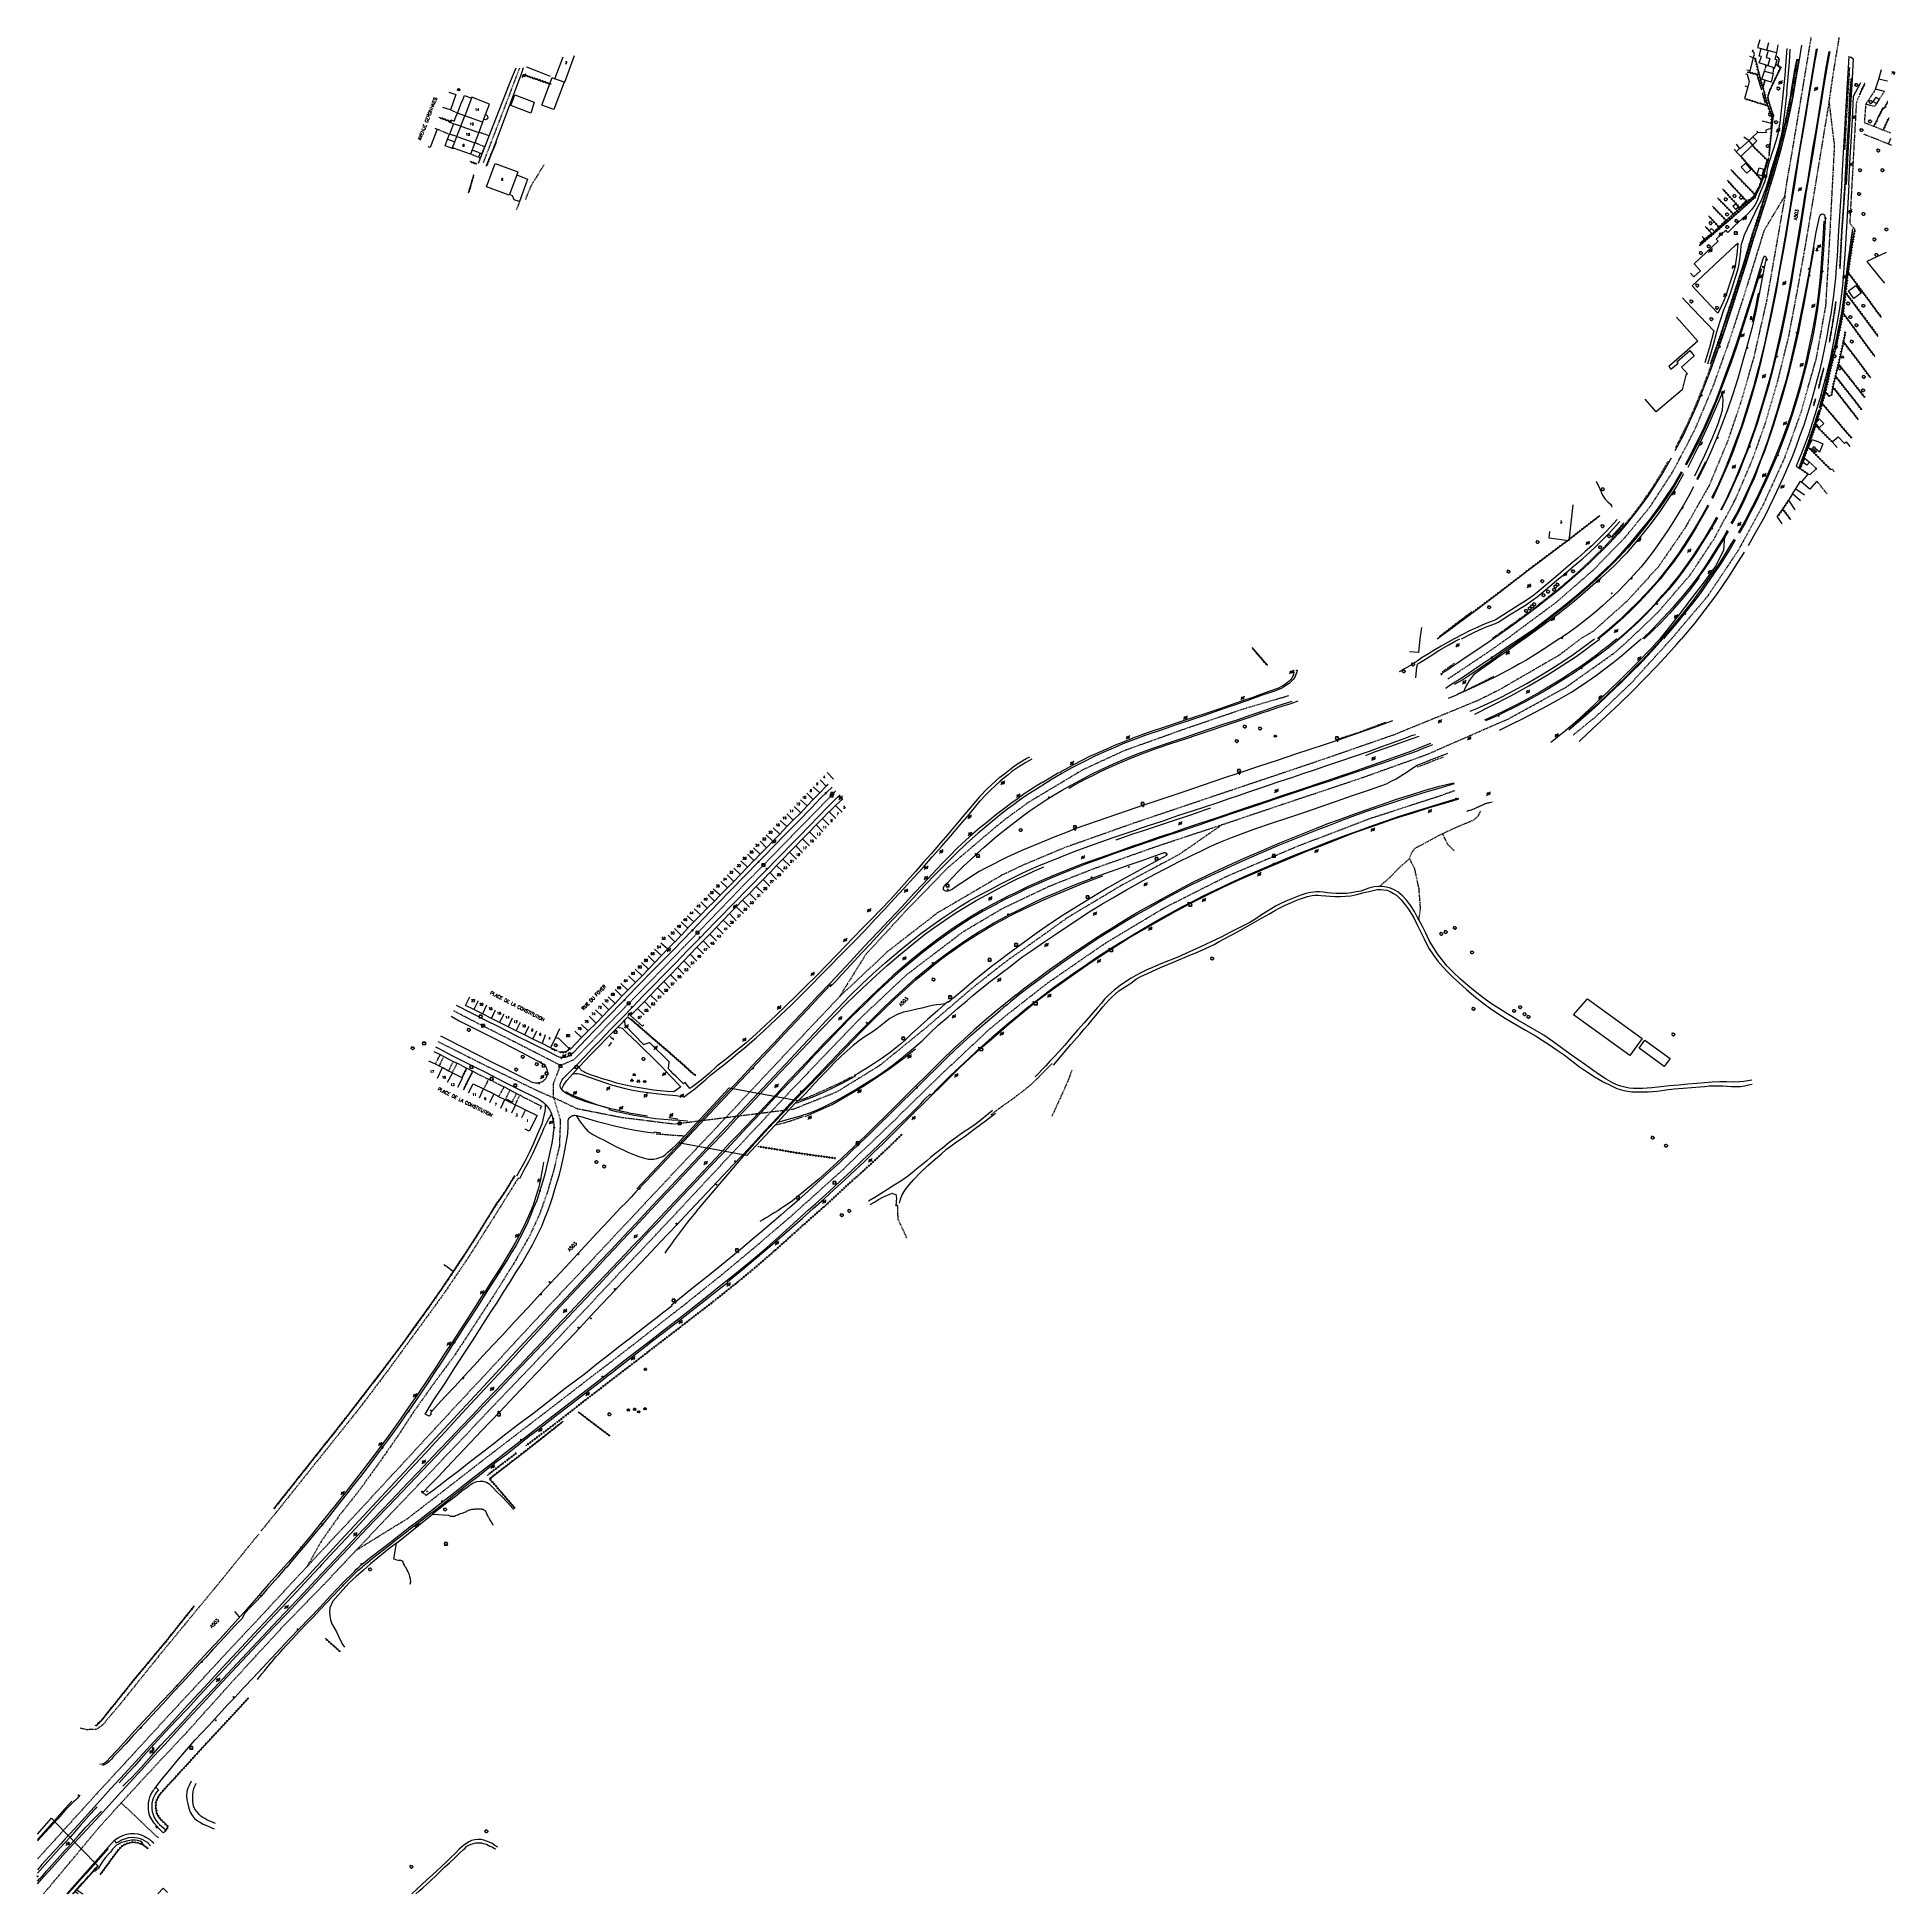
# Model space of a CAD drawing. Header units: millimetres. Extents: x 154000 to 155001, y 120000 to 121000.
import ezdxf
from ezdxf.enums import TextEntityAlignment as Align

# ---------------------------------------------------------------- set-up
doc = ezdxf.new("R2010")
doc.units = ezdxf.units.MM
doc.linetypes.add('DASHED', pattern=[0.75, 0.5, -0.25])
doc.layers.get('0').update_dxf_attribs({"linetype": 'CONTINUOUS'})
for name, color, linetype in [('W0001', 6, 'DASHED'), ('W0008', 7, 'CONTINUOUS'), ('W0010', 4, 'CONTINUOUS'), ('W0014', 7, 'CONTINUOUS'), ('W0017', 7, 'CONTINUOUS'), ('W0070', 7, 'DASHED'), ('W0071', 7, 'CONTINUOUS'), ('W0101', 7, 'CONTINUOUS'), ('W0104', 1, 'CONTINUOUS'), ('W0105', 7, 'CONTINUOUS'), ('W0112', 1, 'DASHED'), ('W0120', 7, 'CONTINUOUS'), ('W0211', 2, 'CONTINUOUS'), ('W0214', 2, 'CONTINUOUS'), ('W0220', 5, 'DASHED'), ('W0300', 7, 'CONTINUOUS'), ('W0303', 7, 'CONTINUOUS'), ('W0310', 3, 'CONTINUOUS'), ('W0323', 7, 'CONTINUOUS'), ('W0330', 7, 'CONTINUOUS'), ('W0401', 7, 'CONTINUOUS'), ('W0420', 7, 'CONTINUOUS'), ('W0438', 7, 'CONTINUOUS'), ('W0473', 7, 'CONTINUOUS'), ('W0476', 7, 'CONTINUOUS'), ('W0511', 5, 'CONTINUOUS'), ('W0515', 5, 'CONTINUOUS'), ('W0850', 7, 'CONTINUOUS'), ('W0989', 7, 'CONTINUOUS'), ('W0990', 7, 'CONTINUOUS'), ('W0991', 7, 'CONTINUOUS'), ('W1102', 7, 'CONTINUOUS')]:
    doc.layers.add(name, color=color, linetype=linetype)
doc.styles.get("Standard").update_dxf_attribs({"font": 'romans.shx', "width": 0.85})

# ---------------------------------------------------------------- blocks, each defined once
blk = doc.blocks.new('T473')
for p, q in [((-0.166667, 0.166667), (0.166667, -0.166667)), ((-0.166667, -0.166667), (0.166667, 0.166667)), ((0.500001, 0.500001), (1.000002, 1.000002)), ((-1.000002, -1.000002), (-0.500001, -0.500001))]:
    blk.add_line(p, q)
blk.add_ellipse((0, 0), major_axis=(0.471405, 0.471405), ratio=1, start_param=5.4977871438, end_param=11.780972451)
blk = doc.blocks.new('T420')
for p, q in [((0.7, 0.7), (-0.8, 0.7)), ((-0.8, 0.7), (-0.8, -0.8)), ((0.7, 0.7), (0.7, -0.8)), ((0.7, -0.8), (-0.8, -0.8))]:
    blk.add_line(p, q)
blk.add_ellipse((0, 0), major_axis=(-0.53, 0.53), ratio=1, start_param=3.926991, end_param=10.210176)
blk = doc.blocks.new('T401')
for p, q in [((-0.3, 0.3), (0, 0.3)), ((-0.3, -0.25), (-0.3, 0.3)), ((-0.3, 0.15), (0, 0.15)), ((-0.3, 0), (0, 0)), ((0, 0.3), (0, -0.25)), ((-0.3, -0.15), (0, -0.15)), ((-0.3, -0.25), (-0.3, -0.3)), ((-0.3, -0.3), (0, -0.3)), ((0, -0.3), (0, -0.25))]:
    blk.add_line(p, q)
blk = doc.blocks.new('T300')
for p, q in [((-0.8, 0.5), (-0.9, 0.3)), ((-0.9, 0.3), (-0.9, 0.2)), ((-0.9, 0.2), (-0.7, 0.1)), ((-0.7, 0.6), (-0.8, 0.5)), ((-0.8, -0.1), (-0.7, 0.1)), ((-0.6, 0.7), (-0.7, 0.6)), ((-0.7, 0.1), (-0.7, 0.1)), ((-0.5, 0.7), (-0.6, 0.7)), ((-0.3, 0.6), (-0.5, 0.7)), ((-0.3, 0.6), (-0.2, 0.7)), ((-0.2, 0.6), (-0.3, 0.6)), ((-0.2, 0.7), (-0.1, 0.8)), ((-0.1, 0.8), (0.1, 0.8)), ((0.1, 0.8), (0.2, 0.7)), ((0.2, 0.7), (0.3, 0.6)), ((0.3, 0.6), (0.4, 0.5)), ((0.5, 0.5), (0.3, 0.5)), ((0.4, 0.5), (0.4, 0.5)), ((0.6, 0.4), (0.5, 0.5)), ((0.6, 0.4), (0.7, 0.3)), ((0.7, 0.3), (0.7, 0.2)), ((0.7, 0.2), (0.7, 0.1)), ((0.7, 0.1), (0.7, -0.2)), ((-0.8, -0.2), (-0.8, -0.1)), ((-0.7, -0.3), (-0.8, -0.2)), ((-0.8, -0.2), (-0.8, -0.2)), ((-0.7, -0.4), (-0.7, -0.3)), ((-0.5, -0.5), (-0.7, -0.4)), ((-0.4, -0.5), (-0.5, -0.5)), ((-0.4, -0.5), (-0.3, -0.5)), ((-0.3, -0.5), (-0.3, -0.4)), ((-0.3, -0.6), (-0.3, -0.5)), ((-0.3, -0.5), (-0.3, -0.5)), ((-0.2, -0.7), (-0.3, -0.6)), ((-0.1, -0.8), (-0.2, -0.7)), ((0.1, -0.8), (-0.1, -0.8)), ((0.2, -0.7), (0.1, -0.8)), ((0.3, -0.5), (0.2, -0.5)), ((0.3, -0.6), (0.2, -0.7)), ((0.2, -0.7), (0.2, -0.7)), ((0.5, -0.4), (0.3, -0.5)), ((0.3, -0.5), (0.3, -0.6)), ((0.3, -0.5), (0.3, -0.5)), ((0.6, -0.3), (0.5, -0.4)), ((0.7, -0.2), (0.6, -0.3)), ((0.6, -0.3), (0.6, -0.3))]:
    blk.add_line(p, q)
blk = doc.blocks.new('T303')
for p, q in [((-0.8, 0), (-0.3, 0.2)), ((-0.3, -0.2), (-0.8, 0)), ((-0.3, 0.2), (0, 0.8)), ((0, 0.8), (0.3, 0.2)), ((0.3, 0.2), (0.8, 0)), ((0.8, 0), (0.3, -0.2)), ((-0.5, -0.6), (-0.3, -0.2)), ((0, -0.3), (-0.5, -0.6)), ((0.6, -0.6), (0, -0.3)), ((0.3, -0.2), (0.6, -0.6))]:
    blk.add_line(p, q)
blk = doc.blocks.new('T850')
for p, q in [((-0.2, -0.1), (0, 0.3)), ((0, 0.3), (0.2, -0.1)), ((-0.2, -0.1), (0.2, -0.1))]:
    blk.add_line(p, q)
for major_axis in [(-0.106, 0.106), (-0.0354, 0.0354), (-0.0236, 0.0236)]:
    blk.add_ellipse((0, 0), major_axis=major_axis, ratio=1, start_param=3.926991, end_param=10.210176)
blk = doc.blocks.new('T438')
for p, q in [((-0.4, 0.2), (0.4, 0.2)), ((-0.4, -0.2), (-0.4, 0.2)), ((0.15, 1.1), (-0.3, 1.1)), ((-0.3, 1.1), (-0.3, 0.5)), ((-0.3, 0.5), (0.15, 0.5)), ((0.3, 0.65), (0.3, 0.95)), ((0.4, 0.2), (0.4, -0.2))]:
    blk.add_line(p, q)
at = {"flags": 128}
for points in [[(-0.4, -0.2), (0.4, 0.2)], [(0.4, -0.2), (-0.4, -0.2)]]:
    blk.add_lwpolyline(points, dxfattribs=at)
for centre, major_axis, start_param, end_param in [((0.15, 0.95), (0.106, -0.106), 0.7853982, 2.3561945), ((0.15, 0.65), (0.106, 0.106), 3.9269908, 5.4977871)]:
    blk.add_ellipse(centre, major_axis=major_axis, ratio=1, start_param=start_param, end_param=end_param)
blk = doc.blocks.new('t323o')
at = {"color": 0, "linetype": 'Continuous'}
for radius in [0.25, 0.15]:
    blk.add_circle((0, 0), radius, dxfattribs=at)
blk = doc.blocks.new('t310o')
at = {"color": 0, "linetype": 'Continuous'}
for centre, start, end in [((-0.5, 0.4), 216.8699, 323.1304), ((0.5, -0.4), 36.8699, 143.1303)]:
    blk.add_arc(centre, 0.625, start, end, dxfattribs=at)
blk = doc.blocks.new('t220o')
at = {"color": 0, "linetype": 'Continuous'}
for p, q in [((-0.25, 0.25), (0.25, 0.25)), ((-0.25, -0.25), (0.25, -0.25))]:
    blk.add_line(p, q, dxfattribs=at)

msp = doc.modelspace()

# ---------------------------------------------------------------- linework, layer by layer
at = {"layer": 'W0001'}
for points in [[(154941.4, 120914.5), (154942.7, 120923.2), (154945, 120936.3), (154951.2, 120973.4), (154955.6, 121000)], [(154965.2, 120964.6), (154967.6, 120981.1), (154968.7, 120987.9), (154970.7, 121000)], [(154259.7, 120983.3), (154240.2, 120932.3)], [(154909.7, 120741.7), (154914.9, 120751.4), (154924, 120772.7), (154930.9, 120792.2), (154937.2, 120813.6), (154943.4, 120838.4), (154948.1, 120863.3), (154952.7, 120889), (154956.5, 120911.7), (154965.2, 120964.6)], [(154965.2, 120964.6), (154968, 120941.6), (154965.2, 120888.3), (154963.3, 120855.5), (154958.2, 120827.1), (154949.9, 120797.7), (154941, 120773), (154929.4, 120747.6), (154919.4, 120729.3)], [(154885, 120773.5), (154893, 120788.8), (154902.8, 120812.1), (154911.5, 120836.4), (154919.4, 120860.6), (154930.3, 120896), (154941.4, 120914.5)], [(154941.4, 120914.5), (154931.4, 120857.5), (154924.6, 120827.6), (154917.7, 120803.6), (154910.6, 120782.7), (154900.7, 120758.8), (154898.9, 120755.6)], [(154791.7, 120676), (154818.3, 120695.7), (154837.9, 120712.8), (154855.3, 120730.6), (154868.7, 120747), (154881.2, 120766.3), (154882.9, 120769.4)], [(154882.9, 120769.6), (154885, 120773.5)], [(154896.8, 120751.9), (154887.5, 120735.5), (154873.4, 120715), (154856.7, 120696.6), (154838, 120679.9), (154831.4, 120676)], [(154898.9, 120755.6), (154896.8, 120751.9)], [(154858.1, 120676), (154873.5, 120690.8), (154890.6, 120710.7), (154903.5, 120730.2), (154907.6, 120737.9)], [(154907.6, 120737.9), (154909.7, 120741.7)], [(154919.4, 120729.3), (154917.3, 120725.6)], [(154917.3, 120725.6), (154915.6, 120722.6), (154899.5, 120698.6), (154880.3, 120676)], [(154759.8, 120654.3), (154782.7, 120669.6), (154791.7, 120676)], [(154831.4, 120676), (154819.7, 120667.1), (154787.6, 120648.5), (154776.4, 120642.9), (154767.7, 120639.3)], [(154784, 120629.2), (154792.2, 120632.7), (154823.3, 120649.8), (154849.7, 120668.5), (154858.1, 120676)], [(154827.3, 120624.1), (154839.6, 120634.1), (154858.4, 120651.9), (154880.3, 120676)], [(154673.9, 120645.2), (154649.6, 120638.1), (154618.8, 120627.6), (154585.5, 120615.7), (154563.2, 120605.4), (154534.1, 120588), (154522.2, 120579.4), (154514.7, 120573.3), (154490.6, 120552.8), (154468.7, 120530.3), (154446.3, 120506), (154432, 120483.1)], [(154767.7, 120639.3), (154738.1, 120627.2)], [(154738.1, 120627.2), (154731, 120624.3), (154695.9, 120612.1), (154660.6, 120600.2), (154625.8, 120588.5), (154590.5, 120576.6), (154553.5, 120563.5), (154530.6, 120553.9), (154519.5, 120548.6), (154484.8, 120528.3), (154458, 120507.5), (154432, 120483.1)], [(154755.9, 120616.9), (154784, 120629.2)], [(154638.3, 120575.9), (154671.6, 120587.1), (154713.2, 120601), (154749.2, 120613.9), (154755.9, 120616.9)], [(154171.8, 120185.1), (154199.5, 120202.2), (154219.6, 120217.7), (154239.6, 120233.2), (154259.4, 120248.4), (154279.2, 120263.6), (154299.5, 120279.3), (154309.4, 120286.8), (154329.1, 120302.1), (154348.8, 120317.5), (154368.4, 120333.2), (154387.6, 120349.2), (154406.6, 120365.5), (154434.1, 120390.2), (154461.3, 120416.2), (154485.6, 120440.1), (154512.9, 120465.7), (154522.6, 120473.7), (154544.8, 120491), (154575.1, 120511.9), (154607.1, 120531.1), (154640.6, 120548), (154678.9, 120564.3), (154718.2, 120579.3), (154756.7, 120591.8), (154763.8, 120594.4)], [(154281.8, 120446.2), (154289.4, 120449.5), (154318.4, 120479.4), (154349.4, 120511.1), (154378, 120540.7), (154410.6, 120574), (154430.2, 120594)], [(154171.8, 120185.1), (154189.1, 120203.4), (154206.8, 120221.9), (154224.4, 120240.4), (154241.9, 120258.8), (154259.6, 120277.4), (154277.1, 120295.7), (154294.6, 120314.2), (154312.1, 120332.8), (154329.6, 120351.2), (154345.1, 120367.7), (154373.4, 120398), (154407.9, 120434.7), (154442.5, 120470.8), (154468.2, 120495), (154498.7, 120518.2), (154520.2, 120530.9), (154545.3, 120542.8), (154569.3, 120552.3), (154604.7, 120564.8), (154638.3, 120575.9)], [(154638.3, 120575.9), (154615.1, 120559.8), (154584.4, 120543.4), (154555.1, 120525.9), (154535.8, 120512.1), (154522.1, 120502.4), (154503.8, 120488), (154479.1, 120466.8), (154453.7, 120446.1), (154430.5, 120431.8), (154407.1, 120422.5), (154343.1, 120414.5), (154315.1, 120418), (154291.1, 120422.7), (154278.1, 120428.8)], [(154432, 120483.1), (154398.9, 120448), (154365, 120411.9), (154338.1, 120383.4), (154321.8, 120366), (154293.7, 120336), (154276, 120317.2), (154258.8, 120298.7), (154241.4, 120279.8), (154224, 120261.2), (154206.3, 120242), (154189, 120223.3), (154173.3, 120206.3), (154155.9, 120187.7), (154145.3, 120176.3)], [(154281.8, 120446.2), (154259.5, 120457.6), (154232.6, 120471.2), (154224.3, 120475.6)], [(154215.9, 120459), (154241.7, 120446), (154270.2, 120432.2), (154278.1, 120428.8)], [(154278.1, 120428.8), (154278, 120436.3), (154281.8, 120446.2)], [(154278.1, 120428.8), (154281.7, 120416.9), (154281.2, 120402.7), (154278.2, 120389.9), (154274.8, 120378.1), (154270.6, 120366.3), (154265.3, 120354.6), (154257, 120340.1), (154246.5, 120323.3), (154233.2, 120302.9), (154224.6, 120289.8), (154213.2, 120274.4), (154202.3, 120259), (154194.2, 120246.6), (154184.2, 120232.3), (154173.8, 120217.8), (154163.1, 120204.3), (154152.8, 120189.7), (154145.3, 120176.3)], [(154145, 120176), (154138.3, 120168.8), (154119, 120148), (154101.3, 120129.1), (154084.1, 120110.5), (154066.7, 120091.7), (154049.1, 120072.5), (154034.7, 120056.9)], [(154045.2, 120049), (154059.2, 120064.3), (154080.3, 120086.8), (154106, 120115.4), (154132.5, 120144.2), (154154.6, 120166.8), (154163.2, 120176)], [(154145.3, 120176.3), (154145, 120176)], [(154163.2, 120176), (154171.8, 120185.1)], [(154034.7, 120056.9), (154031.4, 120053.3), (154015, 120035.2)], [(154015, 120013.9), (154033.5, 120036.1), (154045.2, 120049)], [(154045.2, 120049), (154065.3, 120030)], [(154015, 120035.2), (154013.9, 120034), (154000, 120018.7)], [(154003.3, 120000), (154007.2, 120004.6), (154015, 120013.9)]]:
    msp.add_lwpolyline(points, dxfattribs=at)
at = {"layer": 'W0008'}
for points in [[(154958.2, 120993.8), (154956.3, 120981.8), (154950.2, 120945.1), (154945.9, 120919.8), (154943.8, 120906.6), (154941.4, 120891.7), (154937.2, 120868.2), (154933.6, 120850.2), (154930.3, 120834.6), (154927.4, 120822.6), (154924.5, 120811.7), (154920.2, 120797.7), (154917.6, 120789.6), (154914.8, 120782.2), (154911.8, 120774), (154908.6, 120766.2), (154904.9, 120757.6), (154901.9, 120751.8)], [(154965.5, 120992.2), (154964.3, 120985.7), (154963.1, 120978.3), (154961.9, 120970.7), (154960.6, 120962.6), (154959.2, 120954.4), (154956.7, 120939.3), (154955.5, 120932.2), (154954.2, 120924.9), (154952.9, 120916.8), (154951.6, 120908.7), (154949, 120892.7), (154947.6, 120884.9), (154946.1, 120875.3), (154944.7, 120867.3), (154943.1, 120858.7), (154941.8, 120851.9), (154940.4, 120844.9), (154939, 120838.1), (154937.4, 120831.4), (154935.9, 120825.5), (154934.3, 120819), (154932.5, 120812.2), (154928.5, 120798.6), (154926.4, 120791.9), (154924.3, 120785.8), (154921.9, 120779.2), (154919.3, 120772.5), (154916.7, 120765.9), (154910.5, 120751.9), (154907, 120745.3)], [(154921.8, 120726.3), (154924.9, 120731.7), (154927.7, 120736.8), (154930.5, 120741.9), (154933.1, 120747.1), (154935.6, 120752.2), (154938.3, 120757.9), (154940.7, 120763.1), (154945.4, 120774.2), (154947.4, 120779.4), (154949.5, 120785.1), (154951.7, 120791.2), (154953.5, 120796.9), (154955.3, 120802.7), (154957.3, 120809.8), (154959, 120815.9), (154960.3, 120821), (154961.6, 120826.5), (154962.8, 120832.6), (154964.2, 120838.9), (154965.3, 120845.3), (154966.3, 120850.8), (154967, 120855.9), (154967.7, 120860.8), (154968.3, 120865.7), (154968.8, 120870.4), (154969.2, 120875.9), (154969.7, 120882), (154970.5, 120895.8), (154970.9, 120903.5), (154971.5, 120911.7), (154972, 120920), (154972.4, 120928.4), (154974.5, 120965.5), (154975.1, 120975), (154975.7, 120983.5), (154976, 120989.7)], [(154950.4, 120995.6), (154949.1, 120987.7), (154947.8, 120980.8), (154946.8, 120974.5), (154945.7, 120967.6), (154944.1, 120959.8)], [(154257.8, 120983.3), (154254.8, 120976.4), (154242.6, 120945.3), (154241.1, 120941.1), (154237.5, 120932)], [(154261.7, 120983.4), (154260.8, 120980.6), (154247.1, 120944.1), (154245.4, 120939.4), (154241.7, 120930.3)], [(154944.1, 120959.8), (154942.5, 120952.6), (154940.7, 120945.3), (154938.8, 120938.2), (154937.2, 120932.6), (154935.2, 120925.7), (154933.3, 120919.6), (154931.4, 120913.3), (154927.8, 120902.2), (154924.5, 120891.5), (154921, 120880.1), (154917.4, 120868.8), (154913, 120854.6), (154907.6, 120838.2), (154901.4, 120821.1), (154893.9, 120801.8), (154886.5, 120785.5), (154882.1, 120777.2)], [(154912.5, 120738.2), (154915.4, 120743.5), (154919.1, 120750.9), (154922.9, 120759), (154925.7, 120765.7), (154928.9, 120773.7), (154932.1, 120782.6), (154935, 120791.5), (154937.6, 120799.7), (154939.8, 120807.4), (154942, 120814.9), (154943.8, 120822.1), (154947.7, 120838.7), (154949.6, 120848.3), (154952.3, 120861.7), (154954.8, 120874.9), (154958.3, 120894.9), (154959.6, 120901.4), (154960.1, 120903.3), (154960.3, 120904), (154960.7, 120904.5), (154961.4, 120904.8), (154962.2, 120904.7), (154962.7, 120904.3), (154962.9, 120903.2), (154963, 120901.1), (154962.9, 120897.4), (154962.1, 120885.4), (154961.6, 120878.3), (154961.1, 120871.3), (154959.5, 120858), (154958.8, 120852.5), (154957.8, 120847), (154956.9, 120841.9), (154955.8, 120836.4), (154954.6, 120831.1), (154953.1, 120823.7), (154951.3, 120817), (154949.6, 120810.8), (154947.7, 120804.1), (154945.3, 120796.5), (154942.9, 120789.5), (154940.5, 120783), (154937.9, 120776.3), (154934.9, 120769.3), (154931.5, 120761.6), (154928.6, 120755.4), (154925.7, 120749.4), (154922.9, 120744), (154920.1, 120738.6), (154916.7, 120732.8)], [(154887.8, 120769.9), (154890.8, 120775.5), (154894.7, 120783.3), (154898.1, 120790.1), (154901.1, 120797.1), (154904.1, 120804.2), (154907, 120811.8), (154913.4, 120829), (154916.2, 120837.6), (154919.1, 120846.5), (154921.8, 120855), (154924.6, 120863.8), (154927.3, 120872.8), (154929.7, 120880.6), (154930.3, 120882.2), (154930.7, 120881.9), (154931.1, 120881.6), (154931.2, 120880.9), (154930.6, 120877.6), (154929.2, 120870.2), (154927.4, 120860.6), (154925.5, 120851.6), (154923.5, 120843.1), (154921.4, 120835.1), (154918.8, 120825.9), (154916, 120816.1), (154913.3, 120807.8), (154910.4, 120799.2), (154904.5, 120783.8), (154901.5, 120776.6), (154898.2, 120769.4), (154894.3, 120761.6)], [(154880.1, 120773.3), (154876, 120766.1), (154872.1, 120759.7), (154867.9, 120753.4), (154864, 120748), (154860.4, 120743.2), (154856.4, 120738.2), (154851.7, 120732.7), (154846.7, 120727.2), (154836.2, 120716.9), (154831.2, 120712.3), (154825.3, 120707.1), (154819.9, 120702.5), (154814.2, 120698), (154808.9, 120693.8), (154801.6, 120688.3), (154795.4, 120683.7), (154787.5, 120678.1), (154779.7, 120672.7)], [(154798.2, 120676), (154806.1, 120681.2), (154814.3, 120687.4), (154821.4, 120693), (154828.2, 120698.6), (154835.5, 120704.9), (154841.9, 120710.7), (154847.9, 120716.6), (154853.5, 120722.2), (154858.6, 120728), (154863.5, 120733.9), (154868.2, 120739.7), (154873.1, 120746.3), (154877.1, 120752.1), (154881.1, 120758.2), (154884.3, 120763.5), (154885.7, 120766.1)], [(154892.2, 120757.8), (154889.6, 120752.9), (154886.7, 120747.9), (154884.4, 120744.1), (154881.3, 120739.1), (154878.2, 120734.1), (154872.6, 120726.1), (154869.8, 120722.3), (154866.8, 120718.3), (154863.9, 120714.7), (154858.2, 120708.4), (154851.3, 120701.3), (154847.7, 120697.9), (154843.2, 120693.7), (154838.6, 120689.8), (154833.5, 120685.7), (154829.3, 120682.4), (154825.3, 120679.5), (154821.4, 120676.9), (154819.8, 120676)], [(154899.9, 120747.9), (154896.9, 120742.4), (154892.5, 120735), (154887.2, 120726.5), (154883.7, 120721.3), (154879, 120715), (154872.4, 120706.6), (154866.7, 120700.4), (154862, 120695.6), (154857, 120690.6), (154852.5, 120686.2), (154846.9, 120681.4), (154840.6, 120676.2), (154840.4, 120676)], [(154905.1, 120741.2), (154900.9, 120734.1), (154896.7, 120727.3), (154893.2, 120721.7), (154889.3, 120716.1), (154885.5, 120710.9), (154882, 120706.5), (154878.6, 120702.4), (154874.9, 120698.2), (154870.8, 120693.7), (154866.7, 120689.3), (154862.5, 120685.1), (154858.6, 120681.5), (154854.6, 120677.9), (154852.3, 120676)], [(154864.6, 120676), (154869.9, 120681), (154875.7, 120687), (154881.3, 120693.1), (154886.4, 120699), (154890.7, 120704.1), (154895.3, 120710.2), (154898.8, 120715.3), (154904, 120723.5), (154908.1, 120730.2), (154910.4, 120734.4)], [(154914.5, 120729.2), (154910.6, 120722.5), (154906.6, 120716.2), (154902.9, 120710.7), (154895.7, 120700.4), (154891.6, 120695), (154887.7, 120690.1), (154884.4, 120686), (154880.9, 120681.7), (154877.3, 120677.6), (154875.9, 120676)], [(154885.9, 120676), (154892.7, 120684.1), (154898.5, 120691.6), (154904.1, 120699.1), (154907.4, 120703.8), (154911.2, 120709.4), (154916.1, 120717), (154919.6, 120722.7)], [(154779.7, 120672.7), (154770.2, 120666.4), (154767.3, 120664.4), (154764.4, 120662.4), (154761.8, 120660.6), (154759.2, 120658.9), (154756.7, 120657.5)], [(154759.1, 120649.2), (154758.8, 120649.5), (154762.8, 120652.2), (154766.9, 120654.8), (154770.9, 120657.5), (154776.6, 120661.4), (154782.4, 120665.2), (154788.1, 120669.1), (154792.5, 120672.1), (154797, 120675.1), (154798.2, 120676)], [(154819.8, 120676), (154814.3, 120672.2), (154808.1, 120668.2), (154801.8, 120664.3), (154798.4, 120662.4), (154795, 120660.5), (154791.6, 120658.7), (154785.8, 120655.7), (154780, 120652.8), (154774.2, 120650), (154769.5, 120647.9), (154765.4, 120646.1), (154764.8, 120645.8), (154760, 120643.8)], [(154771.8, 120636.9), (154775.5, 120638.5), (154779.4, 120640.2), (154783.4, 120642), (154788.1, 120644.3), (154792.7, 120646.7), (154797.3, 120649.2), (154802.3, 120651.9), (154807.2, 120654.8), (154812, 120657.7), (154817.2, 120660.9), (154822.3, 120664.1), (154827.3, 120667.5), (154832.5, 120671.2), (154837.5, 120675), (154838.8, 120676)], [(154852.3, 120676), (154851.2, 120675.1), (154846.2, 120671), (154841.1, 120667.1), (154835.9, 120663.3), (154831.4, 120660.1), (154826.8, 120657), (154822.1, 120654), (154817.2, 120650.9), (154812.3, 120648), (154807.3, 120645.2), (154801.4, 120642), (154795.5, 120638.9), (154789.6, 120636), (154786.3, 120634.5), (154783.1, 120633), (154780.1, 120631.7)], [(154787.7, 120626.7), (154794.1, 120629.9), (154800.4, 120633.1), (154806.8, 120636.4), (154813.3, 120639.9), (154819.7, 120643.4), (154826.1, 120647.1), (154830.7, 120650.1), (154835.3, 120653.2), (154839.8, 120656.3), (154844.4, 120659.7), (154848.8, 120663.2), (154853.3, 120666.8), (154856, 120669.1), (154858.8, 120671.4), (154861.5, 120673.7), (154864, 120676)], [(154875.6, 120676), (154869.5, 120669.1), (154863, 120662.2), (154859.6, 120658.8), (154856.2, 120655.4), (154852.8, 120652.1), (154846.6, 120646.2), (154840.4, 120640.3), (154834.2, 120634.6), (154827.6, 120629), (154825, 120626.8)], [(154830.5, 120620.6), (154831.7, 120621.8), (154837.6, 120627.3), (154845, 120634.1), (154852.2, 120641), (154859.4, 120648), (154866, 120654.6), (154872.4, 120661.3), (154878.7, 120668.1), (154883.1, 120673), (154885.6, 120676)], [(154677.9, 120659.1), (154678.7, 120659.1), (154678.4, 120657.9), (154678, 120656.8), (154677.5, 120655.7), (154676.6, 120654.3), (154675.5, 120653.1), (154674.3, 120651.9), (154672.9, 120650.9), (154671.3, 120649.9), (154669.7, 120649.1), (154666.5, 120647.7), (154663.2, 120646.6), (154659.8, 120645.6), (154652, 120642.8), (154644.2, 120640), (154636.3, 120637.3), (154628.7, 120634.7), (154621.1, 120632.2), (154613.5, 120629.6), (154605.3, 120626.8), (154597.1, 120624), (154589, 120621), (154584.7, 120619.3), (154580.4, 120617.5), (154576.1, 120615.7), (154569.7, 120612.8), (154563.4, 120609.6), (154557.2, 120606.4), (154551.9, 120603.4), (154546.7, 120600.4), (154541.6, 120597.2), (154537.3, 120594.5), (154533.1, 120591.7), (154528.9, 120588.9), (154525.8, 120586.6), (154522.8, 120584.3), (154519.7, 120582)], [(154518.7, 120571.1), (154522.7, 120574.3), (154526.7, 120577.4), (154530.7, 120580.5), (154534.9, 120583.5), (154539.2, 120586.4), (154543.5, 120589.3), (154547.8, 120591.9), (154552.1, 120594.4), (154556.5, 120596.9), (154562, 120599.9), (154567.5, 120602.8), (154573.1, 120605.6), (154579.7, 120608.6), (154586.3, 120611.4), (154593, 120614.1), (154601.4, 120617.3), (154609.9, 120620.1), (154618.5, 120623), (154625.2, 120625.3), (154632, 120627.6), (154638.8, 120629.9), (154646.3, 120632.4), (154653.8, 120635), (154661.4, 120637.6), (154667.8, 120639.8), (154675.9, 120642.4)], [(154730, 120631.7), (154720.3, 120628.2), (154710.5, 120624.7), (154700.8, 120621.3), (154693.2, 120618.8), (154685.5, 120616.4), (154677.8, 120613.9), (154667.8, 120610.5), (154657.8, 120607.2), (154647.8, 120603.8), (154637.9, 120600.5), (154628, 120597.1), (154618.1, 120593.8), (154609.5, 120590.9), (154600.9, 120588), (154592.3, 120585.1), (154581.3, 120581.4), (154570.4, 120577.6), (154559.5, 120573.7), (154553.8, 120571.5), (154548.1, 120569.3), (154542.5, 120567), (154536.4, 120564.5), (154530.3, 120561.9), (154524.4, 120559.2), (154522.5, 120558.3), (154520.7, 120557.4), (154518.9, 120556.5)], [(154518.6, 120543.8), (154522.6, 120545.8), (154526.5, 120547.8), (154530.5, 120549.7), (154535.1, 120551.8), (154539.7, 120553.8), (154544.3, 120555.7), (154550.9, 120558.4), (154557.6, 120561), (154564.4, 120563.5), (154571.9, 120566.2), (154579.5, 120568.9), (154587.1, 120571.5), (154590.9, 120572.8), (154594.7, 120574.1), (154598.6, 120575.4), (154606.5, 120578), (154614.4, 120580.7), (154622.2, 120583.3), (154628.9, 120585.5), (154635.5, 120587.7), (154642.1, 120590), (154647.1, 120591.6), (154652, 120593.3), (154657, 120594.9), (154663.2, 120597.1), (154669.4, 120599.2), (154675.7, 120601.3), (154681.8, 120603.4), (154688, 120605.4), (154694.1, 120607.5), (154702.1, 120610.2), (154710.1, 120612.9), (154718.1, 120615.7), (154724.2, 120617.9), (154730.3, 120620.1), (154736.3, 120622.3), (154738.3, 120623), (154740.3, 120623.8), (154742.3, 120624.5)], [(154522.5, 120536.3), (154527.8, 120538.8), (154533.1, 120541.4), (154538.4, 120543.8), (154547.1, 120547.6), (154555.9, 120551.2), (154564.8, 120554.7), (154572.8, 120557.7), (154580.9, 120560.6), (154589, 120563.4), (154597.9, 120566.4), (154606.8, 120569.4), (154615.6, 120572.4), (154625.8, 120575.8), (154636, 120579.3), (154646.2, 120582.8), (154657.1, 120586.4), (154668, 120590.1), (154678.9, 120593.7), (154687.3, 120596.5), (154695.8, 120599.3), (154704.2, 120602.1), (154711.6, 120604.6), (154719, 120607.1), (154726.5, 120609.7), (154732.1, 120611.6), (154737.8, 120613.6), (154743.4, 120615.7), (154746.2, 120616.8), (154749, 120617.9), (154751.8, 120619.1)], [(154519.9, 120496.4), (154523.3, 120499), (154526.8, 120501.7), (154530.3, 120504.4), (154536.2, 120508.5), (154542.1, 120512.5), (154548.1, 120516.5), (154552.6, 120519.6), (154557.2, 120522.7), (154561.7, 120525.7), (154567.5, 120529.4), (154573.4, 120533), (154579.3, 120536.5), (154586.7, 120540.8), (154594.1, 120544.9), (154601.6, 120549), (154608.2, 120552.4), (154614.8, 120555.8), (154621.4, 120559.1), (154626.8, 120561.6), (154632.2, 120564.2), (154637.6, 120566.6), (154643.8, 120569.1), (154650.1, 120571.4), (154656.3, 120573.7), (154664.9, 120576.7), (154673.6, 120579.6), (154682.2, 120582.4), (154687.9, 120584.4), (154693.6, 120586.4), (154699.3, 120588.4), (154708.4, 120591.5), (154717.6, 120594.6), (154726.7, 120597.8), (154729.3, 120599.2), (154731.9, 120600.6), (154734.4, 120602.1), (154737.4, 120604), (154740.3, 120605.9), (154743.2, 120607.9), (154747, 120609.4), (154750.9, 120610.9), (154754.7, 120612.4), (154756.4, 120613.1), (154758.1, 120613.7), (154759.8, 120614.4)], [(154763.3, 120597.9), (154756.2, 120595.7), (154748, 120593.4), (154739.8, 120590.8), (154731.7, 120588.2), (154723.6, 120585.5), (154716, 120582.9), (154708.5, 120580.2), (154700.9, 120577.4), (154695.5, 120575.3), (154690.1, 120573.2), (154684.7, 120571.1), (154676.6, 120567.9), (154668.6, 120564.6), (154660.6, 120561.2), (154654, 120558.3), (154647.5, 120555.4), (154641, 120552.4), (154634, 120549.2), (154626.9, 120545.9), (154620, 120542.5), (154613.1, 120539), (154606.4, 120535.3), (154599.7, 120531.5), (154592.9, 120527.6), (154586.2, 120523.7), (154579.5, 120519.6), (154572.5, 120515.2), (154565.6, 120510.6), (154558.7, 120506), (154552.3, 120501.5), (154545.9, 120497), (154539.6, 120492.3), (154534.5, 120488.5), (154529.3, 120484.5), (154524.3, 120480.5), (154522.4, 120478.9), (154520.5, 120477.3), (154518.6, 120475.7)], [(154518.6, 120465.1), (154523.3, 120469.1), (154528.1, 120473.1), (154532.9, 120477), (154537.8, 120480.8), (154542.7, 120484.6), (154547.6, 120488.3), (154553.4, 120492.5), (154559.3, 120496.6), (154565.1, 120500.6), (154570.8, 120504.4), (154576.6, 120508.2), (154582.4, 120511.9), (154586.3, 120514.2), (154590.2, 120516.5), (154594.1, 120518.8), (154599.9, 120522.2), (154605.7, 120525.6), (154611.6, 120528.9), (154616.9, 120531.8), (154622.3, 120534.5), (154627.6, 120537.3), (154634.9, 120540.8), (154642.1, 120544.2), (154649.4, 120547.5), (154658.5, 120551.5), (154667.6, 120555.4), (154676.7, 120559.2), (154686, 120562.9), (154695.4, 120566.6), (154704.8, 120570.2), (154712, 120572.8), (154719.3, 120575.4), (154726.5, 120577.9), (154733.3, 120580.2), (154740.1, 120582.4), (154747, 120584.6), (154754, 120586.7), (154761.1, 120588.8), (154765.7, 120590.1)], [(154519.7, 120582), (154513.3, 120576.6), (154506.8, 120571.3), (154500.5, 120565.7), (154494.9, 120560.4), (154489.5, 120554.9), (154484, 120549.4), (154477.9, 120543), (154471.9, 120536.5), (154465.9, 120530), (154460, 120523.8), (154454.2, 120517.6), (154448.4, 120511.3), (154444.2, 120506.8), (154440, 120502.3), (154435.8, 120497.8), (154433.1, 120494.9), (154430.5, 120492), (154427.8, 120489.2), (154427.4, 120489.7), (154421.2, 120483.1), (154415, 120476.4), (154408.7, 120469.8), (154402.7, 120463.4), (154396.7, 120456.9), (154390.6, 120450.5), (154384.8, 120444.3), (154379, 120438.1), (154373.2, 120431.9), (154367.7, 120426.1), (154362.3, 120420.3), (154356.9, 120414.5), (154350.9, 120408.3), (154345, 120402), (154339.1, 120395.7), (154333.5, 120389.8), (154328, 120383.9), (154322.4, 120378.1), (154319.8, 120375.2), (154317.1, 120372.4), (154314.4, 120369.6)], [(154518.9, 120556.5), (154515, 120554.6), (154511.1, 120552.6), (154507.3, 120550.6), (154503.3, 120548.1), (154499.4, 120545.5), (154495.5, 120542.9), (154494.6, 120542.2), (154493.7, 120541.6), (154492.8, 120541), (154492.2, 120540.7), (154491.6, 120540.4), (154491, 120540.2), (154490.4, 120540.1), (154489.8, 120540), (154489.3, 120540.1), (154488.9, 120540.2), (154488.6, 120540.4), (154488.4, 120540.6), (154488.2, 120540.8), (154488.2, 120541.1), (154488.1, 120541.4), (154488.1, 120541.7), (154488.2, 120542.1), (154488.4, 120542.5), (154488.9, 120543.3), (154489.6, 120543.9), (154490.3, 120544.6), (154493.2, 120547.6), (154496.1, 120550.6), (154499, 120553.6), (154502.6, 120557), (154506.3, 120560.3), (154510, 120563.7), (154512.9, 120566.2), (154515.8, 120568.7), (154518.7, 120571.1)], [(154523.3, 120527.3), (154528.1, 120529.6), (154532.8, 120532), (154537.5, 120534.3), (154543.2, 120536.9), (154549, 120539.4), (154554.8, 120541.8), (154561.5, 120544.5), (154568.3, 120547.1), (154575.1, 120549.6), (154581.6, 120551.9), (154588.1, 120554.2), (154594.6, 120556.4), (154598.5, 120557.8), (154602.5, 120559.2), (154606.5, 120560.6), (154606.8, 120560.7), (154607.1, 120560.8), (154607.4, 120560.8), (154607.5, 120560.8), (154607.7, 120560.7), (154607.8, 120560.7), (154608, 120560.5), (154608, 120560.4), (154608.1, 120560.2), (154608.3, 120559.3), (154600.4, 120555), (154592.4, 120550.7), (154584.5, 120546.3), (154576.3, 120541.6), (154568.1, 120536.7), (154560.1, 120531.8), (154552.6, 120527.1), (154545.3, 120522.2), (154538, 120517.2), (154532.6, 120513.3), (154527.2, 120509.3), (154521.8, 120505.3)], [(154329.2, 120368.4), (154334.1, 120373.6), (154339.1, 120378.9), (154344, 120384.1), (154350.2, 120390.6), (154356.4, 120397.2), (154362.5, 120403.7), (154369.1, 120410.8), (154375.7, 120417.9), (154382.4, 120425), (154388.1, 120431.1), (154393.8, 120437.1), (154399.6, 120443.2), (154405.9, 120450), (154412.2, 120456.8), (154418.6, 120463.6), (154424.9, 120470.3), (154431.3, 120477), (154437.7, 120483.6), (154444, 120489.7), (154450.3, 120495.7), (154456.7, 120501.5), (154461.3, 120505.4), (154465.9, 120509.2), (154470.5, 120512.9), (154476, 120517.2), (154481.6, 120521.3), (154487.2, 120525.3), (154492.1, 120528.6), (154497, 120531.8), (154502, 120534.9), (154507.5, 120537.9), (154513, 120540.8), (154518.6, 120543.8)], [(154522.5, 120536.3), (154516, 120532.7), (154509.5, 120529.2), (154503.1, 120525.5), (154496.4, 120521.2), (154489.9, 120516.7), (154483.5, 120512.1), (154477.3, 120507.3), (154471.2, 120502.4), (154465.2, 120497.3), (154458.5, 120491.4), (154451.9, 120485.2), (154445.5, 120479), (154438.8, 120472.5), (154432.3, 120465.8), (154425.8, 120459.1), (154418.9, 120451.8), (154412.1, 120444.5), (154405.2, 120437.2), (154397.5, 120429.1), (154389.9, 120420.9), (154382.2, 120412.8), (154375.7, 120405.8), (154369.2, 120398.8), (154362.6, 120391.9), (154355.1, 120383.9), (154347.6, 120375.9), (154340.1, 120368)], [(154349, 120365.1), (154369.2, 120386.7), (154374.6, 120392.4), (154380, 120398.1), (154385.4, 120403.8), (154392.1, 120411.1), (154398.9, 120418.4), (154405.6, 120425.6), (154410.5, 120430.8), (154415.5, 120435.9), (154420.5, 120441), (154427.1, 120448), (154433.8, 120455), (154440.5, 120462), (154445.6, 120467), (154450.6, 120472), (154455.7, 120477), (154459.9, 120481.1), (154464.2, 120485.1), (154468.5, 120489), (154473.1, 120493.1), (154477.9, 120497.1), (154482.8, 120501), (154487.7, 120504.8), (154492.7, 120508.5), (154497.8, 120512), (154502.3, 120515), (154506.8, 120517.9), (154511.4, 120520.6), (154515.3, 120522.9), (154519.3, 120525.1), (154523.3, 120527.3)], [(154398.9, 120415.7), (154404.7, 120417.2), (154410.5, 120418.8), (154416.2, 120420.6), (154420.3, 120422.3), (154424.3, 120424.2), (154428.3, 120426.2), (154432.4, 120428.4), (154436.5, 120430.7), (154440.5, 120433), (154445.4, 120436), (154450.4, 120439.1), (154455.2, 120442.4), (154461, 120446.5), (154466.6, 120450.9), (154472, 120455.4), (154476.6, 120459.5), (154481, 120463.8), (154485.5, 120468), (154490.6, 120472.4), (154495.6, 120476.8), (154500.8, 120481.1), (154504, 120483.8), (154507.2, 120486.5), (154510.4, 120489.1), (154513.5, 120491.5), (154516.7, 120493.9), (154519.9, 120496.4)], [(154521.8, 120505.3), (154517.9, 120502.4), (154514, 120499.4), (154510.2, 120496.4), (154504.6, 120491.9), (154499.2, 120487.2), (154493.7, 120482.6), (154492.7, 120481.8), (154491.7, 120480.9), (154490.7, 120480.1), (154490.4, 120480.5)], [(154490.4, 120480.5), (154489.1, 120479.3), (154485, 120475.7), (154479.5, 120470.9), (154474.1, 120466.1), (154471.1, 120463.3), (154468.1, 120460.4), (154464.9, 120457.7), (154463.1, 120456.2), (154461.3, 120454.7), (154459.4, 120453.2), (154455.1, 120450.1), (154450.7, 120447.2), (154446.2, 120444.4), (154444.2, 120443.1), (154442.2, 120441.9), (154440.1, 120440.7)], [(154222.9, 120472.7), (154227.3, 120470.2), (154237, 120465.3), (154243.4, 120462.1), (154249.8, 120458.9), (154256.2, 120455.6), (154261, 120453.2), (154265.7, 120450.7), (154270.5, 120448.2), (154271.3, 120447.7), (154272.2, 120447.2), (154273, 120446.6), (154273.5, 120446), (154273.9, 120445.4), (154274.3, 120444.7), (154274.5, 120443.9), (154274.7, 120443.1), (154274.8, 120442.2), (154274.7, 120441.3), (154274.5, 120440.5), (154274.1, 120439.7), (154273.7, 120438.9), (154273, 120438.2), (154272.3, 120437.6), (154271.6, 120437.2), (154270.9, 120436.9), (154270.2, 120436.7), (154269.2, 120436.6), (154268.3, 120436.6), (154267.4, 120436.8), (154266.2, 120437.2), (154265, 120437.8), (154263.9, 120438.4), (154259.9, 120440.4), (154256, 120442.3), (154252.1, 120444.3), (154244.4, 120448.2), (154236.8, 120452.1), (154229.1, 120456.1), (154220.6, 120460.4), (154217.4, 120461.9)], [(154405.6, 120370), (154410.3, 120374.1), (154415, 120378.3), (154419.7, 120382.5), (154425.9, 120388.1), (154432.1, 120393.8), (154438.2, 120399.6), (154443.2, 120404.4), (154448.2, 120409.2), (154453.2, 120414), (154459.2, 120419.9), (154465.2, 120425.9), (154471.2, 120431.8), (154475.6, 120436.1), (154479.9, 120440.4), (154484.2, 120444.6), (154489.6, 120449.9), (154495, 120455.1), (154500.5, 120460.2), (154503.1, 120462.5), (154505.8, 120464.9), (154508.4, 120467.2), (154511.8, 120470), (154515.2, 120472.9), (154518.6, 120475.7)], [(154415.4, 120368.4), (154419.1, 120371.7), (154422.9, 120375), (154426.6, 120378.3), (154432.5, 120383.8), (154438.4, 120389.3), (154444.3, 120394.9), (154449.1, 120399.4), (154453.8, 120403.9), (154458.5, 120408.4), (154463.4, 120413.2), (154468.3, 120418), (154473.2, 120422.8), (154475.8, 120425.4), (154478.3, 120428.1), (154480.9, 120430.7), (154481.4, 120430.2), (154484.9, 120433.7), (154488.3, 120437.1), (154491.8, 120440.6), (154496.7, 120445.2), (154501.6, 120449.8), (154506.5, 120454.4), (154510.5, 120458), (154514.5, 120461.6), (154518.6, 120465.1)], [(154440.1, 120440.7), (154440.3, 120440.2), (154436.4, 120438.1), (154432.6, 120436.1), (154428.7, 120434.1), (154423.4, 120431.6), (154418.1, 120429.3), (154412.7, 120427.2), (154411.2, 120426.7), (154409.6, 120426.1), (154408.1, 120425.6)], [(154350.3, 120416.2), (154346, 120416.5), (154341.8, 120416.7), (154337.5, 120417.1), (154332.9, 120417.5), (154328.3, 120418.1), (154323.8, 120418.8), (154320.5, 120419.4), (154317.2, 120420.1), (154313.9, 120420.8), (154312, 120421.2), (154310, 120421.7), (154308.1, 120422.2), (154308.3, 120422.9), (154305.1, 120423.8), (154301.9, 120424.7), (154298.7, 120425.6), (154295.7, 120426.6), (154292.6, 120427.6), (154289.7, 120428.7), (154288.1, 120429.5), (154286.5, 120430.3), (154284.9, 120431.1), (154284.5, 120431.4), (154284.1, 120431.6), (154283.7, 120431.9), (154283.2, 120432.3), (154282.8, 120432.8), (154282.3, 120433.3)], [(154275.8, 120422.5), (154276.4, 120421.3), (154277, 120420.1), (154277, 120420), (154277.4, 120418.8), (154277.8, 120417.3), (154278.1, 120415.7), (154278.2, 120414.2), (154278.2, 120412), (154277.9, 120409.8), (154277.6, 120407.6), (154276.9, 120403.5), (154276.1, 120399.4), (154275.1, 120395.3), (154274.2, 120391.5), (154273.3, 120387.7), (154272.3, 120383.9), (154271.2, 120380.4), (154270.1, 120376.9), (154269, 120373.4)], [(154273.6, 120425.3), (154273.6, 120425.3), (154274.5, 120424.3), (154275, 120423.7), (154275.4, 120423.1), (154275.8, 120422.5)], [(154277.7, 120375.5), (154278.8, 120379.5), (154280, 120383.4), (154281.2, 120387.4), (154282.3, 120392), (154283.4, 120396.7), (154284.3, 120401.4), (154285, 120405.3), (154285.7, 120409.3), (154286, 120413.2), (154286, 120414.3), (154286, 120415.3), (154286, 120416.4)], [(154286, 120416.4), (154286, 120416.7), (154286.1, 120417), (154286.2, 120417.3), (154286.6, 120418), (154287.2, 120418.5), (154287.8, 120418.9), (154288.4, 120419.2), (154289, 120419.3), (154289.6, 120419.4), (154290.2, 120419.3), (154290.6, 120419.3), (154291.6, 120418.9), (154292.7, 120418.6)], [(154292.7, 120418.6), (154296.9, 120417.4), (154301.1, 120416.2), (154305.4, 120415), (154310.9, 120413.6), (154316.4, 120412.4), (154322, 120411.3), (154325.4, 120410.8), (154328.9, 120410.3), (154332.3, 120409.8), (154332.4, 120410.4), (154335.8, 120409.9)], [(154269, 120373.4), (154267.3, 120369.4), (154265.7, 120365.4), (154264, 120361.4), (154262, 120357.2), (154259.9, 120353.2), (154257.7, 120349.1), (154255.5, 120345.4), (154253.3, 120341.7), (154251, 120338.1), (154248.1, 120333.5), (154245.2, 120329), (154242.2, 120324.4), (154239.2, 120319.7), (154236.2, 120314.9), (154233.1, 120310.2), (154230, 120305.4), (154226.8, 120300.6), (154223.7, 120295.7), (154220.5, 120290.8), (154217.3, 120285.8), (154214, 120280.8), (154210.7, 120275.8), (154207.3, 120270.8), (154203.9, 120265.8), (154201.2, 120261.8), (154198.4, 120257.8), (154195.6, 120253.8), (154192, 120248.9), (154188.4, 120243.9), (154184.7, 120239), (154181.2, 120234.3), (154177.6, 120229.5), (154174, 120224.8), (154170.9, 120220.8), (154167.7, 120216.8), (154164.6, 120212.8), (154161, 120208.2), (154157.3, 120203.6), (154153.6, 120199), (154149.5, 120194), (154145.3, 120189), (154141.1, 120184), (154137.3, 120179.5), (154134.3, 120176)], [(154158, 120176), (154160.5, 120178.6), (154167.6, 120186.2), (154174.7, 120193.7), (154181.8, 120201.2), (154189.1, 120208.8), (154196.5, 120216.5), (154203.8, 120224.2), (154211, 120231.8), (154218.2, 120239.4), (154225.4, 120247), (154233.3, 120255.3), (154241.3, 120263.6), (154249.2, 120271.9), (154256.9, 120280), (154264.6, 120288.2), (154272.3, 120296.3), (154277.9, 120302.1), (154283.4, 120307.9), (154288.9, 120313.7), (154295.6, 120320.8), (154302.3, 120327.9), (154309, 120335), (154314, 120340.3), (154318.9, 120345.5), (154323.9, 120350.7), (154329.3, 120356.5), (154334.7, 120362.2), (154340.1, 120368)], [(154314.4, 120369.6), (154307.9, 120362.7), (154301.4, 120355.8), (154295, 120348.9), (154287, 120340.3), (154279.1, 120331.8), (154271.1, 120323.2), (154264.2, 120315.7), (154257.2, 120308.2), (154250.3, 120300.8), (154245.2, 120295.3), (154240.2, 120289.9), (154235.1, 120284.4), (154230, 120278.9), (154225, 120273.5), (154219.9, 120268), (154217.2, 120265.1), (154214.5, 120262.1), (154211.7, 120259.1), (154212.4, 120258.6), (154211, 120257.2), (154208.9, 120258.4), (154213.3, 120265.6)], [(154213.3, 120265.6), (154215.4, 120268.8), (154217.5, 120271.9), (154219.7, 120275.1), (154222.4, 120279.4), (154225.1, 120283.7), (154227.9, 120288), (154228.5, 120288.9), (154231.3, 120293.2), (154234.7, 120298.4), (154238.1, 120303.7), (154241.3, 120308.7), (154244.5, 120313.7), (154247.8, 120318.7), (154251.1, 120324), (154254.5, 120329.3), (154257.8, 120334.6), (154260.9, 120339.5), (154263.9, 120344.5), (154266.8, 120349.6), (154269.3, 120354.6), (154271.7, 120359.6), (154273.8, 120364.8), (154275.2, 120368.3), (154276.4, 120371.9), (154277.7, 120375.5)], [(154405.6, 120370), (154400.5, 120365.6), (154395.4, 120361.2), (154390.3, 120356.8), (154385.1, 120352.4), (154379.9, 120348), (154374.7, 120343.6), (154368.8, 120338.8), (154363, 120334.1), (154357.1, 120329.4), (154351.9, 120325.3), (154346.8, 120321.2), (154341.6, 120317.1), (154342, 120316.7), (154337.5, 120313.3), (154333.1, 120309.8), (154328.7, 120306.4), (154323.7, 120302.6), (154318.8, 120298.7), (154313.8, 120294.9), (154307.6, 120290.1), (154301.4, 120285.2), (154295.2, 120280.3)], [(154329.2, 120368.4), (154322.5, 120361.2), (154315.8, 120354.1), (154309.1, 120346.9), (154307, 120344.7), (154305, 120342.6), (154302.9, 120340.4), (154298.7, 120335.8)], [(154304.8, 120278.3), (154310.7, 120283), (154316.7, 120287.6), (154322.7, 120292.2), (154330.3, 120298), (154337.8, 120303.9), (154345.3, 120309.7), (154352.9, 120315.7), (154360.6, 120321.7), (154368.2, 120327.8), (154375.9, 120334), (154383.6, 120340.3), (154391.3, 120346.7), (154399.4, 120353.9), (154407.4, 120361.1), (154415.4, 120368.4)], [(154311.2, 120325.1), (154315.1, 120329.2), (154320.5, 120335), (154325.5, 120340.3), (154330.5, 120345.6), (154335.5, 120351), (154340, 120355.7), (154344.5, 120360.4), (154349, 120365.1)], [(154298.7, 120335.8), (154290.2, 120326.8), (154281.8, 120317.8), (154273.3, 120308.8), (154262.3, 120296.9), (154251.3, 120285.1), (154240.3, 120273.2), (154233.4, 120265.7), (154226.4, 120258.2), (154219.4, 120250.6), (154209.7, 120240.2), (154200, 120229.7), (154190.3, 120219.3), (154180.6, 120208.8), (154170.9, 120198.4), (154161.2, 120187.9), (154153.2, 120179.4), (154150.1, 120176)], [(154295.2, 120280.3), (154289.8, 120276.2), (154284.4, 120272.1), (154279.1, 120268), (154272.5, 120262.9), (154266, 120257.9), (154259.4, 120252.9), (154252.4, 120247.5), (154245.4, 120242.1), (154238.4, 120236.7), (154232.5, 120232.1), (154226.6, 120227.5), (154220.6, 120223), (154216.9, 120220.1), (154213.2, 120217.3), (154209.5, 120214.5), (154207.7, 120216.1), (154211.9, 120220.6), (154216.2, 120225), (154220.4, 120229.5), (154229.9, 120239.5), (154239.4, 120249.5), (154248.9, 120259.4), (154257, 120268), (154265.2, 120276.5), (154273.4, 120285.1), (154279.7, 120291.7), (154285.9, 120298.2), (154292.2, 120304.8), (154296.2, 120309.1), (154300.2, 120313.4), (154304.2, 120317.7)], [(154304.2, 120317.7), (154311.2, 120325.1)], [(154173.2, 120176), (154173.4, 120176.2), (154174.9, 120177.5), (154179.9, 120181.6), (154185, 120185.5), (154190.2, 120189.4), (154195.5, 120193.5), (154200.7, 120197.6), (154206, 120201.7), (154210.1, 120204.9), (154214.3, 120208.1), (154218.4, 120211.3), (154224.8, 120216.3), (154231.1, 120221.3), (154237.5, 120226.3), (154245.3, 120232.3), (154253, 120238.4), (154260.8, 120244.4), (154275.4, 120255.7), (154290.1, 120267), (154304.8, 120278.3)], [(154150.1, 120176), (154145.3, 120170.8), (154137.3, 120162.3), (154128.2, 120152.5), (154119.1, 120142.7), (154110, 120132.9), (154099.8, 120121.9), (154089.6, 120110.9), (154079.3, 120099.9), (154071.1, 120090.9), (154062.9, 120082), (154054.6, 120073.1), (154047.1, 120064.9), (154039.6, 120056.7), (154032.2, 120048.5), (154022.3, 120037.6), (154015, 120029.6)], [(154015, 120022), (154015, 120022), (154022, 120029.6), (154029, 120037.2), (154033.8, 120042.4), (154038.6, 120047.7), (154043.4, 120052.9), (154049.8, 120059.9), (154056.2, 120066.9), (154062.6, 120073.9), (154068.8, 120080.6), (154075, 120087.4), (154081.1, 120094.1), (154089.1, 120102.7), (154097.1, 120111.3), (154105, 120119.8), (154110.3, 120125.5), (154115.6, 120131.1), (154120.8, 120136.7), (154127.6, 120143.8), (154134.3, 120150.9), (154141.1, 120158), (154147.5, 120164.9), (154154, 120171.8), (154158, 120176)], [(154134.3, 120176), (154133.4, 120175), (154129.5, 120170.5), (154126.5, 120167.1), (154123.5, 120163.8), (154120.5, 120160.4), (154117.6, 120157.3), (154114.7, 120154.2), (154111.7, 120151.1), (154110.1, 120148.2), (154106.2, 120144.1), (154102.4, 120140), (154098.6, 120135.9), (154094.5, 120131.6), (154090.5, 120127.2), (154086.4, 120122.9), (154082.1, 120118.2), (154077.8, 120113.5), (154073.4, 120108.8), (154067.6, 120102.4), (154061.7, 120096), (154055.8, 120089.6), (154051.7, 120085.2), (154047.6, 120080.8), (154043.5, 120076.4), (154042.3, 120075.2), (154041.1, 120073.9), (154040, 120072.6), (154039, 120071.7), (154038.1, 120070.8), (154037, 120070), (154035.9, 120069.4), (154035, 120069.2)], [(154063.8, 120057.4), (154067.5, 120062.1), (154071.3, 120066.8), (154075.1, 120071.4), (154078.3, 120075.2), (154081.6, 120079), (154084.9, 120082.7), (154088.6, 120086.7), (154092.3, 120090.7), (154096, 120094.7), (154099.4, 120098.4), (154102.8, 120102.1), (154106.3, 120105.8), (154111.3, 120111.1), (154116.3, 120116.4), (154121.3, 120121.7), (154126.2, 120126.9), (154131, 120132.1), (154135.9, 120137.3), (154141.2, 120142.9), (154146.6, 120148.5), (154151.9, 120154), (154158.1, 120160.6), (154164.2, 120167.1), (154170.6, 120173.5), (154172, 120174.8), (154173.2, 120176)], [(154022.9, 120053.2), (154021.5, 120051.4), (154020.5, 120050.4), (154019.4, 120049.5), (154015, 120045)], [(154015, 120045), (154010.8, 120040.3), (154002.2, 120030.9), (154000, 120028.5)], [(154015, 120029.6), (154012.4, 120026.7), (154002.5, 120015.8), (154000, 120013)], [(154015.9, 120000), (154025.7, 120011.1), (154038.3, 120025.4), (154041.4, 120028.8)], [(154000, 120005.3), (154003.7, 120009.5), (154008.1, 120014.3), (154015, 120022)]]:
    msp.add_lwpolyline(points, dxfattribs=at)
at = {"layer": 'W0010'}
for points in [[(154958.8, 120993.7), (154957.4, 120986.4), (154955.5, 120975.4), (154954, 120966.5), (154952.6, 120958.1)], [(154959.4, 120957.4), (154963.5, 120982.6), (154965.3, 120992.2)], [(154952.6, 120958.1), (154950.9, 120947.8), (154949.3, 120938.8), (154946.3, 120919.4), (154944.6, 120909.6), (154941.8, 120892.7), (154940.3, 120883.6), (154938.3, 120873.4), (154936.8, 120864.2), (154934, 120850.1), (154932.6, 120843.8), (154928.2, 120824.4), (154926.4, 120817.3), (154924.7, 120810.9), (154922.9, 120804.7), (154920.7, 120797.6), (154918.3, 120790.4), (154913.6, 120777.3), (154911.1, 120771.1), (154906, 120759.3), (154902.3, 120751.4)], [(154906.9, 120745.4), (154909.5, 120750.4), (154912.1, 120756.1), (154914.6, 120761.5), (154916.6, 120766.5), (154918.6, 120771.2), (154920.9, 120777.1), (154923.2, 120783.7), (154925.3, 120789.6), (154927.6, 120796.5), (154929.7, 120803.5), (154933.2, 120815.9), (154934.8, 120822.1), (154938, 120835.4), (154939.4, 120841.8), (154940.8, 120848.4), (154942.2, 120855.6), (154943.5, 120862.1), (154944.8, 120869.5), (154950.7, 120905), (154952.2, 120914.3), (154953.7, 120922.7), (154955.2, 120931.8), (154956.5, 120940.3), (154958, 120948.7), (154959.4, 120957.4)], [(154916.4, 120733.3), (154920.1, 120739.8), (154924, 120747.2), (154927.7, 120754.8), (154931, 120761.8), (154934.3, 120769.5), (154937.1, 120775.9), (154939.9, 120783.2), (154942.1, 120789), (154944.7, 120796.3), (154947.1, 120804), (154949.4, 120811.9), (154951.5, 120819.8), (154953.2, 120826.9), (154954.7, 120833.7), (154956.2, 120841.3), (154957.7, 120849), (154958.9, 120856.5), (154959.7, 120862.5), (154960.4, 120869), (154960.9, 120875.4), (154962, 120891.5), (154962.5, 120900.9)], [(154912.9, 120737.8), (154915.8, 120743), (154918.1, 120747.5), (154920.3, 120752.3), (154922.5, 120757.2), (154925, 120762.5), (154926.5, 120766.5), (154928.5, 120772), (154930.3, 120776.7), (154932.1, 120781.8), (154934, 120787.1), (154935.6, 120791.9), (154937.8, 120799.1), (154939.8, 120805.3), (154941.5, 120811.6), (154943.6, 120819.5), (154945.4, 120827), (154947.2, 120834.4), (154948.8, 120841.5), (154950.4, 120849.2), (154951.5, 120855.3), (154954.5, 120871.3), (154955.9, 120879.1), (154957, 120885.1), (154957.2, 120886.7)], [(154928.7, 120875.3), (154925.8, 120866), (154922.2, 120854.6), (154919.1, 120845.1), (154915.4, 120833.7), (154912.3, 120824.5), (154908.7, 120814.9), (154905.2, 120805.9), (154901.7, 120797.2), (154898.4, 120789.7), (154894.8, 120782), (154891.2, 120775.1), (154888.2, 120769.4)], [(154923.9, 120846.6), (154925.9, 120855.3), (154926.7, 120859.4), (154927.2, 120862.1)], [(154894, 120762), (154896.9, 120767.6), (154898.1, 120770.2), (154898.7, 120771.4)], [(154886, 120765.7), (154882.2, 120759), (154878.1, 120752.6), (154874.1, 120746.9), (154869.7, 120740.9), (154865.4, 120735.3), (154860.9, 120729.8), (154856.7, 120724.9), (154852.1, 120719.9), (154847.3, 120715.1), (154842, 120710.1), (154836.1, 120704.7), (154830.4, 120699.6), (154824.9, 120695), (154819.7, 120690.8), (154813.6, 120686.1), (154807.5, 120681.5), (154799.8, 120676)], [(154900.2, 120747.5), (154897.2, 120742.2), (154893.8, 120736.3), (154890.5, 120730.9), (154887.4, 120726.1), (154884.3, 120721.4), (154881.2, 120717.1), (154878.2, 120713.2), (154874.3, 120708.3), (154871, 120704.4), (154867.4, 120700.5), (154863, 120695.8), (154858.7, 120691.6), (154854.4, 120687.4), (154849.6, 120683.1), (154844.4, 120678.7), (154840.9, 120676)], [(154851.8, 120676), (154857.4, 120680.9), (154863.2, 120686.4), (154867.7, 120690.9), (154871.8, 120695.2), (154875.7, 120699.6), (154879.8, 120704.3), (154884.1, 120709.6), (154887.5, 120714.1), (154891.4, 120719.7), (154894.5, 120724.4), (154898.2, 120730.1), (154901.5, 120735.7), (154903.9, 120740.1), (154904.8, 120741.6)], [(154875.1, 120676), (154880.3, 120682.1), (154885.5, 120688.4), (154891.7, 120696.2), (154896.4, 120702.7), (154901, 120709.2), (154905.6, 120715.7), (154909, 120721.1), (154912.5, 120726.9), (154914.2, 120729.6)], [(154910.8, 120733.9), (154907.5, 120728.3), (154904.4, 120723.3), (154901.1, 120718.2), (154898, 120713.6), (154895.1, 120709.5), (154892.2, 120705.6)], [(154895.2, 120709), (154889.6, 120701.6), (154884.5, 120695.5), (154879.2, 120689.5), (154874.3, 120684.4), (154869.8, 120680), (154865.6, 120676)], [(154799.8, 120676), (154796.9, 120673.9), (154792.5, 120670.9), (154788.1, 120667.9), (154782.7, 120664), (154777.2, 120660.2), (154771.6, 120656.4), (154767.8, 120653.9), (154763.3, 120651.3)], [(154774.3, 120635.4), (154783.8, 120640.2), (154793.7, 120645.3), (154803.4, 120650.6), (154808.6, 120653.6), (154813.8, 120656.7), (154818.9, 120659.9), (154823.9, 120663.2), (154828.9, 120666.5), (154833.8, 120670), (154837.5, 120672.8), (154841.3, 120675.6), (154841.7, 120676)], [(154851.1, 120676), (154848.9, 120674.3), (154846.4, 120672.2), (154843.2, 120669.8), (154840, 120667.3), (154836.7, 120664.9), (154831.9, 120661.4), (154826.9, 120658.1), (154821.9, 120654.8), (154815.7, 120650.9), (154809.3, 120647.3), (154802.9, 120643.7), (154797.1, 120640.5), (154791.1, 120637.5), (154785.1, 120634.6), (154783.2, 120633.7), (154781.2, 120632.8), (154779.5, 120632.1)], [(154875.1, 120676), (154871.8, 120672.3), (154868.2, 120668.4), (154864.6, 120664.5), (154861.8, 120661.7), (154859, 120658.9), (154856.2, 120656.1), (154850.5, 120650.4), (154844.7, 120644.9), (154838.8, 120639.4), (154834.4, 120635.4), (154829.9, 120631.4), (154824.9, 120626.9)], [(154676.5, 120659.1), (154676.6, 120658.9), (154676.6, 120658.7), (154676.7, 120658.5), (154676.8, 120657.8), (154676.7, 120657.1), (154676.6, 120656.5), (154676.2, 120655.6), (154675.7, 120654.7), (154675.1, 120653.9), (154674.3, 120653.1), (154673.4, 120652.4), (154672.5, 120651.7), (154671.2, 120650.8), (154669.9, 120650.1), (154668.5, 120649.4), (154663.9, 120647.7), (154659.4, 120646.1), (154654.8, 120644.4), (154648.7, 120642.3), (154642.6, 120640.2), (154636.5, 120638.1), (154629.9, 120635.9), (154623.3, 120633.8), (154616.7, 120631.6), (154607.8, 120628.6), (154599, 120625.6), (154590.2, 120622.4), (154585.4, 120620.5), (154580.6, 120618.6), (154575.9, 120616.6), (154573, 120615.3), (154570.1, 120614), (154567.2, 120612.7), (154562.6, 120610.4), (154558.1, 120608.1), (154553.7, 120605.6), (154552.6, 120605), (154551.5, 120604.3), (154550.4, 120603.7)], [(154555.7, 120595.6), (154558.7, 120597.3), (154561.7, 120598.9), (154564.8, 120600.5), (154568.9, 120602.6), (154573.1, 120604.7), (154577.3, 120606.7), (154583.1, 120609.2), (154589, 120611.7), (154595, 120614), (154602.7, 120616.8), (154610.6, 120619.5), (154618.4, 120622.1), (154625.4, 120624.5), (154632.3, 120626.8), (154639.2, 120629.1), (154646.2, 120631.5), (154653.2, 120633.8), (154660.1, 120636.2), (154662.7, 120637), (154665.2, 120637.9), (154667.7, 120638.7), (154671.6, 120640), (154675.4, 120641.2), (154679.2, 120642.5)], [(154519.6, 120535.6), (154522, 120536.9), (154524.3, 120538.1), (154526.7, 120539.2), (154533.9, 120542.7), (154541.2, 120545.9), (154548.5, 120549), (154553.4, 120551), (154558.4, 120552.9), (154563.4, 120554.9), (154572.1, 120558), (154580.9, 120561.1), (154589.7, 120564.2), (154594.8, 120565.9), (154599.8, 120567.6), (154604.9, 120569.4), (154611.8, 120571.7), (154618.7, 120574.1), (154625.6, 120576.4), (154635.1, 120579.6), (154644.6, 120582.8), (154654, 120586), (154662.9, 120588.9), (154671.7, 120591.9), (154680.5, 120594.8), (154693.8, 120599.3), (154707.1, 120603.8), (154720.3, 120608.4), (154725.3, 120610.2), (154730.3, 120612), (154735.4, 120613.8), (154740.5, 120615.7), (154745.6, 120617.7), (154750.7, 120619.7)], [(154744.2, 120623.4), (154735.9, 120620.4), (154730.9, 120618.6), (154725.8, 120616.8), (154720.7, 120615), (154718.9, 120614.3), (154717.1, 120613.7), (154715.4, 120613)], [(154541.7, 120598.8), (154539.5, 120597.4), (154537.2, 120596.1), (154535, 120594.7), (154531.6, 120592.4), (154528.3, 120590), (154525, 120587.6), (154520.4, 120584.2), (154515.9, 120580.7), (154511.5, 120577.1), (154507.6, 120573.9), (154503.8, 120570.7), (154500.1, 120567.5), (154495.7, 120563.3), (154491.5, 120559), (154487.3, 120554.7), (154482.2, 120549.4), (154477.2, 120544), (154472.2, 120538.7), (154467.6, 120533.8), (154463.1, 120528.9), (154458.5, 120524), (154453.5, 120518.7), (154448.5, 120513.4), (154443.5, 120508), (154438, 120502.2), (154432.6, 120496.4), (154427.1, 120490.5), (154420.7, 120483.8), (154414.3, 120477), (154407.9, 120470.2), (154402.5, 120464.4), (154397, 120458.5), (154391.5, 120452.7), (154385.1, 120445.9), (154378.7, 120439.1), (154372.3, 120432.3), (154366.4, 120426), (154360.5, 120419.6), (154354.6, 120413.3), (154349.6, 120407.9), (154344.5, 120402.6), (154339.4, 120397.3), (154334, 120391.5), (154328.5, 120385.6), (154323, 120379.8)], [(154527.2, 120484.2), (154529.2, 120485.8), (154531.3, 120487.4), (154533.4, 120489), (154539.3, 120493.4), (154545.2, 120497.8), (154551.2, 120502), (154557.2, 120506.2), (154563.3, 120510.3), (154569.4, 120514.3), (154573.9, 120517.2), (154578.4, 120520), (154582.9, 120522.8), (154590.9, 120527.6), (154599, 120532.2), (154607.2, 120536.7), (154614.8, 120540.8), (154622.5, 120544.8), (154630.3, 120548.7), (154639.9, 120553.2), (154649.7, 120557.6), (154659.5, 120561.8), (154669.3, 120566), (154679.1, 120570.1), (154689, 120574), (154695.2, 120576.4), (154701.4, 120578.7), (154707.7, 120581), (154715.8, 120583.9), (154724, 120586.8), (154732.2, 120589.6), (154739.9, 120592), (154747.6, 120594.4), (154755.3, 120596.6), (154759.1, 120597.5), (154763.1, 120598.4)], [(154541.7, 120598.8), (154550.1, 120603.9)], [(154523.7, 120468.8), (154528.8, 120473), (154533.9, 120477.2), (154539, 120481.3), (154545.7, 120486.4), (154552.5, 120491.2), (154559.4, 120496.1), (154565.8, 120500.5), (154572.4, 120504.9), (154578.9, 120509.2), (154587.5, 120514.5), (154596.2, 120519.6), (154605, 120524.6), (154613.3, 120529.2), (154621.8, 120533.7), (154630.3, 120538.1), (154639.2, 120542.3), (154648.2, 120546.5), (154657.2, 120550.4), (154666.2, 120554.3), (154675.2, 120558), (154684.2, 120561.7), (154692.4, 120564.9), (154700.5, 120568.1), (154708.7, 120571.2), (154716.4, 120574), (154724, 120576.7), (154731.7, 120579.3), (154741.1, 120582.3), (154750.5, 120585.2), (154760, 120588), (154765.7, 120589.7)], [(154631.9, 120584.7), (154628.1, 120583.4), (154624.3, 120582.1), (154620.6, 120580.8), (154611.9, 120578), (154603.2, 120575.1), (154594.6, 120572.2), (154590, 120570.7), (154585.5, 120569.1), (154580.9, 120567.5)], [(154517, 120541.2), (154520.5, 120542.9), (154523.9, 120544.7), (154527.4, 120546.5), (154532.3, 120548.7), (154537.2, 120551), (154542.1, 120553.2)], [(154520.9, 120525.2), (154523.9, 120526.7), (154526.8, 120528.2), (154529.7, 120529.6), (154534, 120531.6), (154538.2, 120533.6), (154542.5, 120535.5), (154546.7, 120537.4), (154551, 120539.2), (154555.3, 120541), (154559.6, 120542.8), (154563.9, 120544.5), (154568.3, 120546.1), (154570.1, 120546.9), (154572, 120547.6), (154573.9, 120548.3)], [(154335.5, 120373.7), (154338.8, 120377.2), (154342.1, 120380.7), (154345.4, 120384.2), (154351.3, 120390.4), (154357.1, 120396.6), (154363, 120402.8), (154369.9, 120410.1), (154376.7, 120417.5), (154383.6, 120424.8), (154391.8, 120433.5), (154400, 120442.2), (154408.3, 120450.8), (154415.2, 120458.1), (154422.1, 120465.3), (154429, 120472.5), (154436.5, 120480), (154444.1, 120487.4), (154451.9, 120494.7), (154457.8, 120500), (154463.8, 120505.2), (154470, 120510.3), (154474.2, 120513.7), (154478.5, 120517), (154482.9, 120520.3), (154488.6, 120524.2), (154494.4, 120528.1), (154500.3, 120531.8), (154505.8, 120535), (154511.4, 120538.1), (154517, 120541.2)], [(154519.6, 120535.6), (154514.4, 120532.8), (154509.1, 120529.9), (154503.9, 120526.9), (154498.9, 120523.7), (154493.9, 120520.4), (154489, 120517), (154483.6, 120513.1), (154478.3, 120509), (154473.1, 120504.8), (154469, 120501.4), (154464.9, 120498), (154460.9, 120494.4), (154455, 120489.1), (154449.2, 120483.5), (154443.5, 120478), (154436.9, 120471.4), (154430.4, 120464.8), (154423.9, 120458.2), (154417.5, 120451.4), (154411.1, 120444.6), (154404.7, 120437.8), (154398.3, 120430.9), (154391.9, 120424.1), (154385.4, 120417.3), (154381.3, 120413), (154377.2, 120408.7), (154373.1, 120404.4), (154365.8, 120396.6), (154358.4, 120388.8), (154351.1, 120381), (154343.3, 120372.7), (154335.5, 120364.5), (154327.7, 120356.2)], [(154355.3, 120367.8), (154360.5, 120373.9), (154365.7, 120380), (154370.9, 120386.2), (154376, 120392.2), (154381.2, 120398.3), (154386.5, 120404.3), (154393.7, 120412.2), (154401, 120419.9), (154408.3, 120427.6), (154414.8, 120434.3), (154421.3, 120441), (154427.8, 120447.6), (154433.4, 120453.4), (154438.9, 120459.2), (154444.5, 120465), (154450.1, 120470.6), (154455.8, 120476.2), (154461.6, 120481.7), (154465.5, 120485.3), (154469.4, 120488.8), (154473.4, 120492.4), (154478, 120496.2), (154482.6, 120500), (154487.3, 120503.7), (154490.5, 120506.1), (154493.8, 120508.4), (154497.1, 120510.7), (154500.4, 120512.9), (154503.7, 120515.1), (154507.1, 120517.2), (154511.6, 120520), (154516.3, 120522.6), (154520.9, 120525.2)], [(154527.2, 120484.2), (154521.5, 120479.5), (154515.8, 120474.9), (154510.2, 120470.2), (154504.7, 120465.4), (154499.2, 120460.4), (154493.9, 120455.5), (154486.7, 120448.5), (154479.6, 120441.5), (154472.5, 120434.4), (154467.3, 120429.2), (154462.1, 120424), (154456.9, 120418.8), (154452.1, 120414.1), (154447.4, 120409.5), (154442.6, 120404.9), (154436.8, 120399.4), (154430.9, 120393.9), (154425, 120388.5), (154421, 120385), (154417, 120381.6), (154412.9, 120378.2), (154409.8, 120375.7), (154406.7, 120373.3), (154403.4, 120371), (154401.9, 120370), (154400.4, 120368.9), (154398.8, 120367.9)], [(154406.4, 120358.8), (154412.2, 120364), (154418, 120369.2), (154423.8, 120374.4), (154429.4, 120379.5), (154434.9, 120384.6), (154440.5, 120389.8), (154445.5, 120394.5), (154450.4, 120399.2), (154455.4, 120404), (154461.3, 120409.8), (154467.2, 120415.7), (154473.1, 120421.6), (154477.7, 120426.1), (154482.2, 120430.5), (154486.8, 120435), (154491.9, 120440), (154497, 120445), (154502.2, 120449.9), (154509.3, 120456.3), (154516.5, 120462.5), (154523.7, 120468.8)], [(154413.6, 120418.6), (154428.2, 120425.2), (154445.5, 120435.3), (154458.7, 120444.1), (154466.8, 120450.1), (154473, 120455.2)], [(154318.6, 120420.6), (154315.1, 120421.4), (154311.6, 120422.2), (154308.1, 120423), (154302, 120424.8), (154296.1, 120426.9), (154290.3, 120429.2), (154288.9, 120429.8), (154287.5, 120430.4), (154286.2, 120431.1), (154285.6, 120431.4), (154285.1, 120431.7), (154284.6, 120431.9)], [(154318.6, 120420.6), (154328.7, 120419)], [(154340.2, 120418.2), (154345.1, 120417.5)], [(154272.7, 120394), (154272.1, 120390.9), (154271.6, 120387.9), (154271, 120384.8), (154269.9, 120380.1), (154268.6, 120375.5), (154267, 120370.9), (154266.6, 120369.9), (154266.2, 120368.8), (154265.8, 120367.8)], [(154265.8, 120367.8), (154263.8, 120363.4), (154261.8, 120359), (154259.6, 120354.6), (154257.4, 120350.6), (154255.1, 120346.7), (154252.8, 120342.8), (154250.3, 120338.8), (154247.8, 120334.9), (154245.3, 120331), (154242.1, 120325.9), (154238.8, 120320.8), (154235.5, 120315.7), (154231.5, 120309.5), (154227.6, 120303.4), (154223.6, 120297.3), (154219.2, 120290.6), (154214.8, 120283.9), (154210.3, 120277.2), (154205.1, 120269.5), (154199.8, 120261.8), (154194.5, 120254.2), (154189.1, 120246.6), (154183.6, 120239.1), (154178, 120231.7), (154171.9, 120223.8), (154165.8, 120215.9), (154159.6, 120208.1), (154153.3, 120200.3), (154146.9, 120192.5), (154140.5, 120184.7), (154135.2, 120178.7), (154132.8, 120176)], [(154335.5, 120373.7), (154328.7, 120366.4), (154321.8, 120359.1), (154315, 120351.8), (154310.9, 120347.4), (154306.8, 120343), (154302.7, 120338.6), (154296.8, 120332.4), (154290.8, 120326.1), (154284.9, 120319.8), (154279, 120313.4), (154273.2, 120307), (154267.3, 120300.6), (154261, 120293.7), (154254.7, 120286.8), (154248.4, 120279.9), (154243.5, 120274.6), (154238.4, 120269.2), (154233.4, 120263.8), (154228.9, 120258.9), (154224.4, 120254), (154219.9, 120249.1), (154214.5, 120243.2), (154209, 120237.3), (154203.6, 120231.5), (154198.2, 120225.7), (154192.9, 120220), (154187.6, 120214.3), (154180.6, 120206.8), (154173.7, 120199.3), (154166.7, 120191.8), (154159.9, 120184.5), (154153.1, 120177.2), (154152, 120176)], [(154355.3, 120367.8), (154353.6, 120365.8), (154351.9, 120363.8), (154350.2, 120361.8), (154348.6, 120359.6), (154347, 120357.5), (154345.4, 120355.3), (154344.3, 120353.8), (154343.1, 120352.2), (154342, 120350.7), (154340.7, 120348.8), (154339.3, 120347), (154338, 120345.1)], [(154398.8, 120367.9), (154397.2, 120366.9), (154395.5, 120365.8), (154393.9, 120364.8), (154392.3, 120363.9), (154390.8, 120363.1), (154389.2, 120362.2)], [(154156.5, 120176), (154157.4, 120176.9), (154164.7, 120184.7), (154172, 120192.4), (154181.2, 120202.1), (154190.4, 120211.7), (154199.6, 120221.4), (154205.1, 120227.2), (154210.7, 120233.1), (154216.2, 120238.9), (154222.2, 120245.1), (154228.2, 120251.4), (154234.2, 120257.6), (154240.6, 120264.4), (154247, 120271.1), (154253.5, 120277.9), (154259.5, 120284.2), (154265.4, 120290.5), (154271.4, 120296.8), (154279.2, 120305), (154287, 120313.2), (154294.8, 120321.5), (154302.1, 120329.2), (154309.5, 120337), (154316.8, 120344.7), (154320.4, 120348.6), (154324.1, 120352.4), (154327.7, 120356.2)], [(154311.6, 120282.4), (154332.1, 120298.3), (154346.5, 120309.4), (154368.4, 120326.6), (154372, 120329.3), (154371.7, 120329.6), (154378.8, 120335.3), (154394.6, 120348.7), (154406.4, 120358.8)], [(154174.9, 120176), (154175.2, 120176.3), (154177.8, 120178.5), (154180.4, 120180.6), (154183.5, 120183.1), (154186.6, 120185.5), (154189.8, 120187.9), (154193.5, 120190.8), (154197.2, 120193.7), (154200.9, 120196.6), (154205.7, 120200.2), (154210.5, 120203.9), (154215.3, 120207.5), (154219.5, 120210.8), (154223.6, 120214.1), (154227.8, 120217.4), (154232.5, 120221.1), (154237.2, 120224.8), (154241.9, 120228.5), (154247.2, 120232.6), (154252.5, 120236.7), (154257.7, 120240.8), (154261.4, 120243.7), (154265.1, 120246.6), (154268.8, 120249.4), (154274.6, 120253.9), (154280.4, 120258.3), (154286.3, 120262.8), (154292.5, 120267.6), (154298.7, 120272.4), (154304.9, 120277.2), (154307.2, 120279), (154309.4, 120280.7), (154311.6, 120282.4)], [(154132.8, 120176), (154129.9, 120172.7), (154124.6, 120166.7), (154118, 120159.2), (154111.4, 120151.7), (154104.7, 120144.3), (154098.4, 120137.4), (154092, 120130.5), (154085.7, 120123.7), (154081.2, 120118.8), (154076.7, 120113.9), (154072.2, 120109), (154067.1, 120103.6), (154062.1, 120098.2), (154057, 120092.8), (154052.5, 120087.9), (154048.1, 120082.9), (154043.6, 120078), (154041.8, 120076.1), (154040, 120074.2), (154038.1, 120072.3)], [(154152, 120176), (154146.2, 120169.8), (154137.2, 120160.1), (154128.1, 120150.4), (154119, 120140.7), (154113.1, 120134.3), (154107.1, 120128), (154101.2, 120121.6), (154094.4, 120114.3), (154087.6, 120107), (154080.8, 120099.7), (154074.8, 120093.3), (154068.9, 120087), (154063, 120080.6), (154059.4, 120076.7), (154055.8, 120072.7), (154052.3, 120068.8), (154049.5, 120065.8), (154046.7, 120062.8), (154044, 120059.7)], [(154046, 120058), (154047.5, 120059.4), (154049, 120060.9), (154050.5, 120062.3), (154056, 120068.1), (154061.3, 120074.1), (154066.6, 120080), (154072.5, 120086.4), (154078.4, 120092.7), (154084.2, 120099.1), (154091.1, 120106.4), (154098, 120113.7), (154104.8, 120121), (154113.1, 120129.8), (154121.4, 120138.7), (154129.7, 120147.5), (154136.5, 120154.7), (154143.3, 120161.9), (154150.1, 120169.1), (154156.5, 120176)], [(154118.5, 120115.4), (154119.8, 120117), (154121, 120118.5), (154122.3, 120120.1), (154124.4, 120122.7), (154126.5, 120125.2), (154128.7, 120127.8), (154130.4, 120129.7), (154132.2, 120131.7), (154134, 120133.7), (154137.6, 120137.6), (154141.3, 120141.5), (154145, 120145.4), (154148.7, 120149.2), (154152.3, 120153.1), (154156, 120156.9), (154159.2, 120160.3), (154162.4, 120163.7), (154165.6, 120167.1), (154168, 120169.4), (154170.3, 120171.8), (154172.7, 120174.1), (154174.9, 120176)], [(154037.2, 120071.1), (154036.7, 120070.7), (154036.2, 120070.4), (154035.6, 120070), (154033.7, 120069.6)], [(154038.4, 120072), (154037.2, 120071.1)], [(154015, 120046), (154006.6, 120036.5), (154000, 120029.2)], [(154018.6, 120050), (154015, 120046)], [(154032, 120046.9), (154031.1, 120045.8), (154030.1, 120044.7), (154029.2, 120043.6), (154023.5, 120037.1), (154017.6, 120030.6), (154015, 120027.7)], [(154015, 120023.5), (154016.4, 120025), (154022.1, 120031.5), (154026.2, 120035.9), (154030.3, 120040.2), (154034.5, 120044.6)], [(154015, 120027.7), (154011.8, 120024.2), (154005.7, 120017.5), (154000, 120011.1)], [(154000, 120006.8), (154001.2, 120008.1), (154003.1, 120010.1), (154004.9, 120012.2), (154010.6, 120018.6), (154015, 120023.5)], [(154016.4, 120000), (154018.5, 120002.4), (154021.2, 120005.3), (154023.8, 120008.2), (154026.5, 120011.1), (154030.5, 120015.5), (154034.4, 120020), (154038.4, 120024.5)], [(154018.9, 120000), (154020.1, 120001.2), (154020.4, 120001.5), (154024.2, 120005.7), (154025.9, 120007.6), (154027.6, 120009.6), (154029.3, 120011.5), (154029.9, 120012.1), (154030.4, 120012.7), (154031.4, 120013.8), (154032.5, 120015)]]:
    msp.add_lwpolyline(points, dxfattribs=at)
at = {"layer": 'W0014'}
for points in [[(154942.5, 120993.9), (154941.9, 120986.9), (154941.3, 120979.6), (154940.6, 120972.3)], [(154942.4, 120970.6), (154943.8, 120986.6), (154944.3, 120993.5)], [(154976.6, 120989.3), (154977.1, 120989.2), (154978.2, 120988.3), (154977.4, 120974.5), (154976.8, 120963.5), (154976.3, 120956)], [(154940.6, 120972.3), (154939.9, 120965.3), (154939.2, 120958.8), (154938.6, 120954), (154938, 120950.3), (154937.5, 120947.7), (154936.7, 120944.6), (154934.9, 120938.9), (154932.7, 120932.4)], [(154942.4, 120970.6), (154941.1, 120959.6), (154940, 120950.8), (154939.2, 120946)], [(154977.8, 120955.9), (154978.4, 120968.3), (154982.2, 120975.6)], [(154976.3, 120956), (154975.6, 120944), (154975.1, 120934.2), (154974.3, 120920.7)], [(154975.9, 120920.5), (154976.6, 120935.4), (154977.5, 120949.4), (154977.8, 120955.9)], [(154899.9, 120824.1), (154901, 120827.7), (154902.8, 120833.7), (154904.8, 120841.3), (154906.5, 120847.1), (154908.5, 120853.1), (154910.6, 120858.3), (154912, 120862.2), (154914.8, 120870.8), (154915.8, 120874.1), (154916.5, 120876.9), (154917.1, 120880.3), (154917.6, 120884.7), (154917.9, 120887.6), (154918.1, 120889), (154918.7, 120890.6), (154919.7, 120893.5), (154921.3, 120896.9), (154923.4, 120901.5), (154925.2, 120905.2), (154926.7, 120908.2), (154928.7, 120912.2), (154929.9, 120915.1), (154931.4, 120919.4), (154932.9, 120924.1), (154934.2, 120928.8), (154936.6, 120936.7), (154938.4, 120942.6), (154939.2, 120946)], [(154932.7, 120932.4), (154932, 120929.7), (154931.9, 120928.9), (154931.6, 120927.1), (154931.2, 120925.3), (154930.3, 120921.9), (154929, 120918.5), (154927.6, 120915.1), (154926.4, 120911.9), (154925.1, 120909.5), (154923.4, 120907), (154921.4, 120904.9), (154918.4, 120902.1), (154914.3, 120898.3), (154910.6, 120894.8), (154909.5, 120896), (154904.4, 120891.2), (154905.5, 120890.1), (154899.2, 120884.2), (154892.5, 120878), (154895.9, 120874.2), (154892.3, 120870.9), (154890.5, 120872.9)], [(154975.9, 120920.5), (154974.8, 120900.8), (154973.9, 120885.8), (154972.6, 120868), (154971.9, 120861.7), (154970.8, 120853.9), (154969.4, 120845.6), (154967.8, 120836.9), (154965.7, 120826.8), (154963.3, 120816.7), (154960.3, 120805.7), (154957.4, 120796.1), (154954.1, 120785.9), (154950.7, 120776.9), (154947.5, 120769), (154949.6, 120767.5)], [(154886.3, 120859.6), (154888.2, 120857.5), (154903.1, 120841.8), (154900.7, 120832.8), (154898.8, 120826.6), (154898.2, 120824.6)], [(154851, 120740.3), (154845.2, 120733.9), (154837.3, 120726.1), (154833.8, 120722.9), (154829.8, 120719.3), (154826.1, 120716.3), (154817.9, 120709.3), (154812.6, 120704.9), (154807.9, 120700.9), (154805.5, 120699), (154802, 120696.6), (154798.3, 120694.2), (154785.9, 120686.4), (154784.7, 120685.8), (154781.8, 120684.8), (154778.7, 120683.5), (154775.6, 120682.1), (154771.5, 120680.3), (154768, 120678.5), (154763.3, 120676)], [(154767.2, 120676), (154773.1, 120679), (154777.3, 120681), (154781, 120682.6), (154785.4, 120684.2), (154787, 120684.9), (154788.9, 120686.2), (154793.1, 120688.8), (154801.6, 120694.1), (154805.4, 120696.8), (154807.9, 120698.6), (154811.2, 120701.2), (154818.4, 120707.4), (154823, 120711.2), (154827.4, 120714.9), (154832.3, 120719.1), (154836.3, 120722.6), (154839.5, 120725.6), (154842.9, 120729), (154846.9, 120733.1), (154852.4, 120739.2)], [(154428.1, 120596), (154422.1, 120590.3), (154416.8, 120584.8), (154410, 120577.8), (154403.2, 120570.9), (154396.4, 120563.9), (154391.8, 120559.2), (154387.2, 120554.5), (154382.5, 120549.8), (154372.5, 120539.5), (154362.5, 120529.1), (154352.5, 120518.7), (154342.6, 120508.5), (154332.7, 120498.4), (154322.8, 120488.3), (154315.2, 120480.4), (154307.5, 120472.6), (154299.9, 120464.8), (154296.1, 120460.8), (154292.2, 120456.7), (154288.4, 120452.7), (154287.8, 120452.2), (154287.1, 120451.7), (154286.5, 120451.2), (154285.8, 120450.9), (154285.1, 120450.6), (154284.3, 120450.5), (154283.3, 120450.4), (154282.2, 120450.5), (154281.1, 120450.7), (154279.5, 120451.3), (154277.9, 120452.2), (154276.3, 120453.1), (154267.1, 120457.6), (154258, 120462.2), (154248.9, 120466.8), (154241.3, 120470.6), (154233.8, 120474.4), (154225.8, 120478.4)], [(154356.8, 120514.8), (154360.8, 120518.9), (154364.9, 120523.1), (154369, 120527.2), (154372.9, 120531.3), (154376.9, 120535.4), (154380.9, 120539.5), (154385.2, 120543.8), (154389.4, 120548.2), (154393.6, 120552.5), (154397.6, 120556.6), (154401.7, 120560.7), (154405.7, 120564.8), (154410.7, 120569.9), (154415.7, 120575), (154420.7, 120580.1), (154425.9, 120585.4), (154431, 120590.7), (154432.4, 120591.9)], [(154282.3, 120433.3), (154282.1, 120433.6), (154282, 120433.9), (154281.8, 120434.3), (154281.7, 120435), (154281.7, 120435.7), (154281.8, 120436.4), (154282.1, 120437.3), (154282.6, 120438.1), (154283.1, 120438.9), (154285.7, 120441.6), (154288.3, 120444.2), (154291, 120446.9), (154295.1, 120451.1), (154299.1, 120455.4), (154303.2, 120459.6), (154309, 120465.7), (154314.9, 120471.7), (154320.8, 120477.8), (154326.2, 120483.4), (154331.7, 120489), (154337.1, 120494.6), (154343.7, 120501.3), (154350.2, 120508), (154356.8, 120514.8)], [(154282.3, 120433.3), (154282.8, 120434.3), (154283.4, 120435.3), (154283.9, 120436.2), (154285.3, 120438.1), (154286.8, 120439.9), (154288.4, 120441.6), (154291.6, 120445.2), (154292, 120445.6), (154294.9, 120448.6), (154298.2, 120452.1), (154302.4, 120456.4), (154306.6, 120460.6), (154310.7, 120464.8), (154312.7, 120466.8), (154313.2, 120467.4), (154315.7, 120469.9), (154316.3, 120470.6), (154318.1, 120472.4)], [(154318.1, 120472.4), (154318.7, 120471.9)], [(154214.5, 120456.2), (154216.6, 120455.2), (154223.3, 120451.6), (154229.3, 120448.5), (154235.4, 120445.5), (154241.4, 120442.5), (154247.2, 120439.5), (154253, 120436.5), (154258.8, 120433.6)], [(154213.6, 120453.6), (154216.9, 120452), (154219, 120451)], [(154219, 120451), (154224, 120448.3), (154226.1, 120447.4)], [(154228.9, 120446), (154234.5, 120443.1), (154237.4, 120441.5)], [(154241.8, 120439.4), (154243.1, 120438.8)], [(154243.1, 120438.8), (154244.6, 120438)], [(154249.5, 120435.6), (154251.4, 120434.7), (154254.6, 120433), (154258.1, 120431.1), (154259.9, 120430.2)], [(154258.8, 120433.6), (154262, 120432), (154265.2, 120430.5), (154268.3, 120428.9), (154269.4, 120428.3), (154270.6, 120427.7), (154271.7, 120427), (154272.7, 120426.2), (154273.5, 120425.4)], [(154261.2, 120429.5), (154262.5, 120428.8)], [(154269.3, 120425.4), (154270.6, 120424.8)], [(154067.8, 120032.9), (154066.7, 120034), (154065.5, 120035.2), (154064.3, 120036.4), (154062.9, 120038.1), (154061.6, 120040), (154060.6, 120041.9), (154060.1, 120043.8), (154059.8, 120045.7), (154059.8, 120047.7), (154059.9, 120049.1), (154060.2, 120050.6), (154060.6, 120052.1), (154061.2, 120053.5), (154062, 120054.9), (154062.8, 120056.2), (154063.1, 120056.6), (154063.5, 120057), (154063.8, 120057.4)], [(154063.8, 120057.4), (154065.2, 120056.1), (154064.2, 120054.7), (154063.3, 120053.3), (154062.6, 120051.8), (154062.1, 120050.4), (154061.7, 120048.9), (154061.6, 120047.4), (154061.6, 120045.8), (154061.9, 120044.2), (154062.3, 120042.7), (154063, 120041.2), (154063.9, 120039.7), (154064.9, 120038.3), (154065.8, 120037.3), (154066.9, 120036.4), (154068, 120035.5), (154069.2, 120034.4)], [(154041.4, 120028.8), (154042.2, 120029.4), (154043.1, 120030), (154044, 120030.5), (154046, 120031.5), (154048.1, 120032.1), (154050.2, 120032.5), (154052.1, 120032.5), (154054.1, 120032.3), (154055.9, 120031.8), (154057.5, 120031.1), (154058.7, 120030.4)], [(154041.4, 120028.8), (154042.5, 120027.4), (154043.7, 120028.1), (154044.8, 120028.7), (154045.9, 120029.2), (154047.6, 120029.8), (154049.3, 120030.3), (154051.1, 120030.5), (154052.5, 120030.4), (154054, 120030.1), (154055.3, 120029.8), (154056.6, 120029.2), (154057.9, 120028.6), (154059.1, 120027.8), (154061, 120025.9)], [(154062.7, 120027.2), (154062.3, 120027.7), (154061.8, 120028.1), (154061.3, 120028.6), (154060.9, 120028.9), (154060.6, 120029.1), (154060.2, 120029.4), (154058.7, 120030.4)], [(154021.9, 120000), (154020.1, 120001.2)], [(154021.2, 120002.1), (154024.5, 120000)]]:
    msp.add_lwpolyline(points, dxfattribs=at)
msp.add_lwpolyline([(154916.1, 120889.1), (154915.5, 120882.9), (154915, 120879.4), (154914.6, 120876.9), (154914.2, 120875.3), (154913.2, 120871.9), (154911.6, 120867), (154909.8, 120861.4), (154908.7, 120858.6), (154906.4, 120853.4), (154905.3, 120851.4), (154898.7, 120858.2), (154891.4, 120866.1), (154897.1, 120871.5), (154903.4, 120877.3), (154914.7, 120887.9)], close=True, dxfattribs=at)
at = {"layer": 'W0017'}
for points in [[(154276.4, 120978.9), (154274.7, 120979.5), (154263.7, 120983.9)], [(154763.3, 120676), (154759.9, 120674.1), (154756.2, 120672), (154752.8, 120670), (154749.4, 120667.9), (154746, 120665.8), (154743.3, 120664), (154740.6, 120662.2), (154737.8, 120660.5), (154736.4, 120659.7), (154735, 120658.9), (154733.5, 120658.1)], [(154743.1, 120660.8), (154743.2, 120661.1), (154743.2, 120661.4), (154743.3, 120661.6), (154743.3, 120661.9), (154743.4, 120662.1), (154743.6, 120662.3), (154743.8, 120662.6), (154744.2, 120662.8), (154744.6, 120663), (154749.8, 120666.3), (154755, 120669.6), (154760.3, 120672.7), (154763.7, 120674.6), (154766.3, 120676)], [(154742.5, 120655), (154743.1, 120660.8)], [(154082.8, 120060.7), (154082, 120058.8), (154081.1, 120057), (154080.5, 120055.1), (154080.4, 120052.9), (154080.6, 120050.7), (154081, 120048.5), (154081.6, 120046.2), (154082.3, 120044), (154083.5, 120042), (154084.7, 120040.6), (154086.3, 120039.4), (154087.9, 120038.4), (154089.3, 120037.6), (154090.8, 120036.9), (154095.2, 120035)], [(154096, 120037.9), (154093.5, 120038.9), (154092.4, 120039.4), (154091.3, 120039.9), (154090.3, 120040.5), (154089.2, 120041.2), (154088.1, 120041.9), (154087.2, 120042.8), (154086, 120044.1), (154084.9, 120045.6), (154084.1, 120047.2), (154083.9, 120048.5), (154083.8, 120049.8), (154083.7, 120051.1), (154083.7, 120052.4), (154083.8, 120053.6), (154083.9, 120054.9), (154084.2, 120056.1), (154084.5, 120057.3), (154085, 120058.4), (154085.1, 120058.8), (154085.3, 120059.2), (154085.5, 120059.6)], [(154070.1, 120000.7), (154067.7, 120003), (154064.9, 120000)]]:
    msp.add_lwpolyline(points, dxfattribs=at)
at = {"layer": 'W0070'}
for points in [[(154739.2, 120557.6), (154740, 120560), (154742, 120563.1), (154747.6, 120566), (154755.5, 120570.3), (154756.9, 120571), (154764.2, 120574.4), (154773.8, 120578.4), (154776.4, 120580.9), (154777.5, 120583.3)], [(154763.3, 120561.5), (154760, 120564.9), (154756.9, 120571)], [(154744.2, 120524.6), (154745.1, 120530.7), (154744.3, 120541.3), (154742, 120552), (154739.2, 120557.6), (154733.2, 120552.3), (154728.8, 120547.6), (154723, 120542.5)], [(154513.7, 120419.6), (154515.6, 120421.1), (154517.6, 120422.6), (154519.6, 120424.1), (154524.7, 120427.7), (154529.7, 120431.4), (154534.6, 120435.3), (154538.7, 120439.2), (154542.7, 120443.3), (154546.7, 120447.3)], [(154557.3, 120443.7), (154555.1, 120437.7), (154551.6, 120429.9), (154546.4, 120418.6)], [(154259.1, 120385.6), (154245.6, 120363.9), (154232.4, 120343.1), (154219, 120323.3), (154203.5, 120302), (154188.2, 120281), (154173.6, 120261.7), (154158.6, 120242.9), (154143.7, 120224.3), (154128.4, 120205.1), (154120.4, 120195.3)], [(154468.3, 120353.4), (154463.7, 120363.3), (154463.4, 120371.1)], [(154119.2, 120193.7), (154114.4, 120187.8), (154104.8, 120176)], [(154104.8, 120176), (154100.9, 120171.1), (154083, 120149.4), (154066.6, 120129.5), (154044.4, 120101.9), (154035, 120090.8), (154031.6, 120088.5), (154026.7, 120088.4), (154023.2, 120089.2)]]:
    msp.add_lwpolyline(points, dxfattribs=at)
at = {"layer": 'W0071'}
for points in [[(154518.5, 120601.4), (154521.2, 120603.5), (154523.8, 120605.5), (154526.4, 120607.5), (154529.5, 120609.6), (154532.7, 120611.4), (154534.6, 120612.4)], [(154535.8, 120611.1), (154532.5, 120609.3), (154528.7, 120607), (154525, 120604.4), (154522.9, 120602.7), (154520.8, 120601), (154518.7, 120599.3)], [(154288.4, 120441.6), (154288.9, 120441.7), (154289.5, 120441.8), (154290.1, 120441.9), (154291, 120441.8), (154291.9, 120441.6), (154292.8, 120441.5), (154297.3, 120439.8), (154301.9, 120438.2), (154306.5, 120436.7), (154309.8, 120435.6), (154313.2, 120434.6), (154316.6, 120433.7), (154320.7, 120432.9), (154324.9, 120432.2), (154329.1, 120431.6), (154333.4, 120431.1), (154337.8, 120430.6), (154342.1, 120430.1), (154344.2, 120429.9), (154346.3, 120429.6), (154348.4, 120429.3), (154350.3, 120430.7), (154352.2, 120432.1), (154354.1, 120433.6), (154357, 120436), (154359.9, 120438.5), (154362.7, 120440.9), (154366.7, 120444.1), (154370.7, 120447.3), (154374.7, 120450.4), (154377.6, 120452.9), (154380.6, 120455.3), (154383.5, 120457.8), (154387.4, 120461.2), (154391.2, 120464.7), (154394.9, 120468.2), (154400.5, 120473.4), (154406, 120478.7), (154411.4, 120484.1), (154416.8, 120489.4), (154422.1, 120494.8), (154427.4, 120500.2), (154431.8, 120504.7), (154436.3, 120509.1), (154440.7, 120513.6), (154445.9, 120519.1), (154451.2, 120524.7), (154456.4, 120530.2), (154461.6, 120535.9), (154466.8, 120541.5), (154472, 120547.2), (154477.1, 120552.8), (154482.1, 120558.5), (154487.1, 120564.1), (154492.1, 120569.9), (154497, 120575.6), (154502, 120581.4), (154504.9, 120585), (154507.9, 120588.6), (154511, 120592), (154513.5, 120594.5), (154516.1, 120596.9), (154518.7, 120599.3)], [(154518.5, 120601.4), (154516.3, 120599.4), (154514.1, 120597.4), (154511.9, 120595.4), (154507.6, 120590.8), (154503.5, 120586.1), (154499.5, 120581.3), (154494.8, 120575.8), (154490.2, 120570.3), (154485.5, 120564.8), (154481.4, 120560.1), (154477.2, 120555.4), (154473.1, 120550.7), (154468.6, 120545.6), (154464.1, 120540.6), (154459.6, 120535.6), (154454.6, 120530.3), (154449.5, 120525.1), (154444.4, 120519.9), (154439.9, 120515.2), (154435.2, 120510.4), (154430.6, 120505.7), (154425.1, 120500), (154419.5, 120494.3), (154413.8, 120488.7), (154408.5, 120483.4), (154403.2, 120478.2), (154397.8, 120473), (154392.5, 120468), (154387.1, 120463.1), (154381.6, 120458.2), (154376.5, 120454), (154371.3, 120449.8), (154366.1, 120445.7), (154361.9, 120441.9), (154357.6, 120438.2), (154353.1, 120434.8), (154352.5, 120434.5), (154351.9, 120434.1), (154351.4, 120433.8), (154348.9, 120437), (154348, 120436.3), (154346.7, 120437.7), (154345.3, 120439), (154343.9, 120440.4), (154342.5, 120441.7), (154341.2, 120443), (154339.9, 120444.4), (154340.3, 120448.2)], [(154923.5, 120438.2), (154921.4, 120437.9), (154919.2, 120437.6), (154917.1, 120437.3), (154913.5, 120437.2), (154910, 120437.3), (154906.4, 120437.3), (154902.2, 120437.1), (154898.1, 120436.8), (154893.9, 120436.5), (154889.1, 120436.1), (154884.2, 120435.6), (154879.3, 120435.1), (154876.1, 120434.8), (154872.9, 120434.5), (154869.7, 120434.2), (154867.2, 120434), (154864.7, 120433.8), (154862.2, 120433.7), (154859.8, 120433.8), (154857.5, 120434), (154855.1, 120434.4), (154853, 120435), (154850.9, 120435.8), (154848.9, 120436.6), (154845.1, 120438.7), (154841.5, 120441.2), (154838, 120443.7), (154833.9, 120446.5), (154829.8, 120449.4), (154825.7, 120452.3), (154821, 120455.7), (154816.3, 120459.1), (154811.5, 120462.4), (154806.9, 120465.2), (154802.2, 120467.9), (154797.5, 120470.6), (154792.5, 120473.6), (154787.6, 120476.6), (154782.7, 120479.8), (154778.6, 120482.8), (154774.5, 120486), (154770.6, 120489.3), (154766.7, 120492.7), (154762.9, 120496.2), (154759.3, 120499.9), (154756.7, 120503.1), (154754.3, 120506.3), (154752, 120509.7), (154749.8, 120513.5), (154747.9, 120517.5), (154745.9, 120521.4), (154744.2, 120524.6), (154743.9, 120525.2), (154741.9, 120529), (154739.5, 120532.6), (154737.5, 120535.2), (154735.3, 120537.6), (154732.8, 120539.6), (154730.9, 120540.7), (154728.9, 120541.6), (154726.7, 120542.2), (154724.5, 120542.5), (154723, 120542.5), (154722.3, 120542.5), (154720.1, 120542.3), (154717.7, 120541.8), (154715.3, 120540.9), (154712.9, 120540.1), (154710.4, 120539.6), (154707.9, 120539.1), (154705.3, 120538.8), (154702.6, 120538.7), (154699.8, 120538.8), (154697.1, 120539), (154694.9, 120539.2), (154692.8, 120539.5), (154690.6, 120539.7), (154689.1, 120539.6), (154687.6, 120539.5), (154686, 120539.3), (154683.3, 120538.7), (154680.6, 120537.8), (154678, 120536.8), (154675.2, 120535.8), (154672.5, 120534.6), (154669.8, 120533.4), (154667.3, 120532.1), (154665, 120530.7), (154662.6, 120529.2), (154659.4, 120527.2), (154656.3, 120525.2), (154653.1, 120523.2), (154649.6, 120521.4), (154646, 120519.6), (154642.4, 120517.8), (154640.1, 120516.6), (154637.7, 120515.3), (154635.3, 120514.1), (154632.3, 120512.7), (154629.2, 120511.3), (154626.2, 120509.9), (154622.6, 120508.3), (154619.1, 120506.7), (154615.6, 120505.1), (154611.7, 120503.5), (154607.9, 120502), (154604, 120500.4), (154600.8, 120499), (154597.6, 120497.6), (154594.5, 120496.1), (154591.8, 120494.6), (154589.2, 120493.1), (154586.7, 120491.5), (154583.3, 120489.2), (154580, 120486.7), (154577, 120484), (154574.9, 120481.9), (154573, 120479.6), (154571.1, 120477.3), (154567.5, 120473.2), (154563.9, 120469.2), (154560.3, 120465.1), (154556.8, 120461.1), (154553.4, 120457.1), (154549.9, 120453.2), (154547.7, 120450.8), (154545.4, 120448.4), (154543.2, 120446), (154541.3, 120444), (154539.4, 120442), (154537.5, 120440.1)], [(154547.3, 120446.3), (154552, 120451.9), (154556.7, 120457.4), (154561.5, 120462.9), (154563.7, 120465.5), (154566, 120468.1), (154568.2, 120470.7), (154571.1, 120474.2), (154573.9, 120477.8), (154577, 120481.2), (154578.8, 120483), (154580.7, 120484.7), (154582.6, 120486.3), (154584.5, 120487.6), (154586.5, 120488.8), (154588.5, 120490.1), (154589.6, 120490.9), (154590.7, 120491.8), (154591.8, 120492.6), (154594.7, 120494.2), (154597.7, 120495.6), (154600.8, 120497), (154605, 120498.9), (154609.3, 120500.8), (154613.6, 120502.6), (154619.5, 120505), (154625.4, 120507.4), (154631.2, 120510), (154633.9, 120511.4), (154636.6, 120512.9), (154639.3, 120514.4), (154643.5, 120516.6), (154647.7, 120518.9), (154651.9, 120521.2), (154655.7, 120523.4), (154659.5, 120525.5), (154663.3, 120527.7), (154665.2, 120528.8), (154667, 120529.8), (154668.9, 120530.8), (154672.2, 120532.5), (154675.5, 120534), (154678.9, 120535.4), (154681.5, 120536.3), (154684.2, 120537.2), (154686.8, 120537.7), (154688.4, 120537.8), (154690, 120537.8), (154691.5, 120537.7), (154694, 120537.5), (154696.5, 120537.3), (154699, 120537.1), (154701.9, 120537.1), (154704.7, 120537.3), (154707.5, 120537.6), (154710.8, 120538.3), (154714, 120539.1), (154717.3, 120539.9), (154718.8, 120540.3), (154720.3, 120540.6), (154721.8, 120541), (154723.6, 120540.9), (154725.3, 120540.8), (154726.9, 120540.5), (154728.8, 120539.8), (154730.5, 120538.8), (154732.2, 120537.8), (154734.7, 120535.4), (154736.9, 120532.7), (154738.9, 120529.8), (154741.4, 120525.7), (154743.5, 120521.5), (154745.7, 120517.2), (154747, 120514.4), (154748.3, 120511.7), (154749.8, 120509), (154752, 120505.6), (154754.5, 120502.3), (154757.1, 120499.2), (154759.9, 120496.2), (154762.9, 120493.4), (154765.9, 120490.6), (154769.8, 120487.1), (154773.8, 120483.6), (154777.9, 120480.4), (154782.3, 120477.2), (154786.7, 120474.2), (154791.2, 120471.3), (154796.4, 120468.2), (154801.7, 120465.1), (154807, 120462.1), (154810.7, 120459.7), (154814.5, 120457.3), (154818.2, 120454.8), (154822.4, 120451.8), (154826.6, 120448.6), (154830.8, 120445.5), (154835, 120442.6), (154839.2, 120439.9), (154843.5, 120437.3), (154847.2, 120435.5), (154850.9, 120433.8), (154854.7, 120432.6), (154859, 120432), (154863.4, 120431.9), (154867.9, 120432), (154872.5, 120432.4), (154877.2, 120433), (154881.8, 120433.6), (154886.5, 120434), (154891.1, 120434.3), (154895.7, 120434.7), (154898.1, 120434.9), (154900.6, 120435.1), (154903.1, 120435.2), (154907.9, 120435.1), (154912.7, 120434.8), (154917.5, 120434.9), (154919.6, 120435.2), (154921.7, 120435.7), (154923.8, 120436.1)], [(154312.7, 120466.8), (154315.1, 120466.2), (154317.8, 120463.5), (154320.6, 120460.9), (154323.4, 120458.2), (154327.1, 120454.6), (154330.9, 120451), (154334.6, 120447.3), (154336.6, 120445.2), (154338.5, 120443.1), (154340.5, 120441)], [(154316.3, 120470.6), (154316.5, 120467.9), (154326.6, 120457.5)], [(154326.6, 120457.5), (154329.7, 120458.6)], [(154340.3, 120448.2), (154329.7, 120458.6)], [(154340.5, 120441), (154346.7, 120434.7), (154342.8, 120431.9), (154339.2, 120432.2), (154335.5, 120432.5), (154331.9, 120432.9), (154326.6, 120433.7), (154321.2, 120434.6), (154316, 120435.8), (154312.1, 120436.7), (154308.3, 120437.8), (154304.5, 120439), (154301.3, 120440), (154298, 120441.1), (154294.9, 120442.4), (154294.4, 120442.7), (154293.8, 120443), (154293.2, 120443.3), (154292.9, 120443.6), (154292.7, 120443.9), (154292.4, 120444.3), (154292.3, 120444.7), (154292.1, 120445.1), (154292, 120445.6)], [(154259.9, 120385.3), (154262.3, 120389.9), (154264.7, 120394.5), (154267, 120399.1), (154268.7, 120402.7), (154270.4, 120406.3), (154272, 120409.9), (154272.9, 120412.2), (154273.9, 120414.4), (154274.9, 120416.6), (154275.3, 120417.3), (154275.8, 120418), (154276.2, 120418.7), (154276.5, 120419.1), (154276.7, 120419.6), (154277, 120420)], [(154273.6, 120425.3), (154273.5, 120424.1), (154273.5, 120422.9), (154273.4, 120421.6), (154272.9, 120419.2), (154272.3, 120416.9), (154271.7, 120414.5)], [(154514.6, 120421.9), (154511.5, 120419.4), (154508.4, 120416.8), (154505.2, 120414.4), (154501.8, 120412), (154498.3, 120409.8), (154494.9, 120407.4), (154491.1, 120404.6), (154487.5, 120401.7), (154483.8, 120398.7), (154481.3, 120396.7), (154478.9, 120394.6), (154476.4, 120392.6), (154473.8, 120390.5), (154471.3, 120388.4), (154468.7, 120386.3), (154465.2, 120383.9), (154461.5, 120381.6), (154457.9, 120379.3), (154454.5, 120377.2), (154451.1, 120375.1), (154447.7, 120373)], [(154464.4, 120372), (154464.8, 120373.4), (154465.2, 120374.7), (154465.7, 120376.1), (154467.4, 120379.1), (154469.6, 120381.9), (154472, 120384.6), (154475.7, 120388.5), (154479.7, 120392.2), (154483.8, 120395.8), (154486.8, 120398.4), (154489.8, 120401), (154493, 120403.4), (154495.2, 120405.1), (154497.6, 120406.7), (154499.9, 120408.3), (154505.3, 120412.3), (154510.7, 120416.3), (154516.1, 120420.4)], [(154271.7, 120414.5), (154269.5, 120409.4), (154267.2, 120404.2), (154264.9, 120399.1), (154262.7, 120394.8), (154260.4, 120390.7), (154258.1, 120386.5)], [(154448.7, 120371.2), (154450.9, 120372.6), (154453.2, 120374), (154455.5, 120375.2), (154457.1, 120376), (154458.8, 120376.7), (154460.5, 120377.4), (154461.2, 120377.1), (154461.9, 120376.9), (154462.4, 120376.6), (154462.6, 120376), (154462.7, 120375.4), (154462.8, 120374.7), (154462.8, 120374.1), (154462.7, 120373.4), (154462.6, 120372.7), (154462.6, 120372), (154462.5, 120371.2), (154462.4, 120370.4)], [(154248, 120025.2), (154246.5, 120026.1), (154245, 120027.1), (154243.4, 120027.9), (154242, 120028.4), (154240.5, 120028.9), (154239.1, 120029.2), (154237.3, 120029.2), (154235.6, 120029.1), (154233.9, 120028.7), (154232.5, 120028), (154231.1, 120027.1), (154229.7, 120026.2), (154227.3, 120024.1), (154225.1, 120021.8), (154222.8, 120019.5), (154220.3, 120017.1), (154217.7, 120014.7), (154215.1, 120012.3), (154211.3, 120008.8), (154207.5, 120005.4), (154203.8, 120002), (154202, 120000.3), (154201.7, 120000)], [(154203.9, 120000), (154205.5, 120001.4), (154207.6, 120003.3), (154209.7, 120005.1), (154212.1, 120007.3), (154214.5, 120009.6), (154216.8, 120011.9), (154219.4, 120014.3), (154222, 120016.7), (154224.5, 120019.1), (154226.2, 120020.7), (154227.8, 120022.2), (154229.4, 120023.7), (154230.4, 120024.6), (154231.4, 120025.6), (154232.5, 120026.3), (154233.7, 120026.8), (154234.9, 120027.1), (154236.2, 120027.4), (154237.2, 120027.5), (154238.2, 120027.5), (154239.2, 120027.4), (154240.1, 120027.2), (154241, 120027), (154241.9, 120026.7), (154242.9, 120026.2), (154243.8, 120025.7), (154244.8, 120025.3), (154245.5, 120024.9), (154246.2, 120024.5), (154247, 120024.2)]]:
    msp.add_lwpolyline(points, dxfattribs=at)
at = {"layer": 'W0101'}
for points in [[(154927.8, 120998.6), (154926.7, 120994.4), (154928.6, 120993.9), (154931.6, 120993)], [(154289.2, 120989.9), (154284, 120975.6), (154283.8, 120975.7), (154278.8, 120977.6), (154283.3, 120989.4)], [(154937.6, 120995.8), (154936.8, 120991.6), (154932.3, 120992.8), (154931.6, 120993)], [(154996.7, 120976.3), (154996.4, 120976.3), (154991.9, 120977.4), (154993.4, 120982.6)], [(154239.8, 120954.2), (154240.5, 120955.8), (154241.4, 120958.3), (154243.5, 120963.9), (154234.1, 120967.6), (154233.9, 120967.1), (154230.3, 120957.7)], [(154919.8, 120973.8), (154921.4, 120973.3), (154919.6, 120966.9)], [(154228.1, 120952.1), (154230.3, 120957.7)], [(154235.6, 120943.1), (154233.3, 120936.9), (154224.2, 120940.2), (154223.6, 120940.5), (154224.9, 120943.7), (154225.9, 120946.5)], [(154225.9, 120946.5), (154228.1, 120952.1)], [(154237.8, 120948.7), (154235.6, 120943.1)], [(154239.8, 120954.2), (154237.8, 120948.7)], [(154926.2, 120949.4), (154926.8, 120948.8), (154926.4, 120948.4), (154924.1, 120946.3), (154922.1, 120944.4)], [(154915.1, 120942.4), (154917, 120940), (154917.1, 120939.9), (154921.9, 120944.2), (154922.1, 120944.4)], [(154883, 120849.2), (154894.4, 120836.3), (154878.8, 120822.7), (154880, 120821.2), (154883.8, 120824.4), (154883.1, 120825.1), (154890.2, 120831.3), (154892.5, 120828.4), (154885.6, 120822.3)], [(154885.6, 120822.3), (154888.9, 120818.7), (154888.1, 120818), (154886, 120810.1), (154872.1, 120798.2), (154866.1, 120805)], [(154827.2, 120748.1), (154825, 120728.8), (154814.4, 120730.1), (154814.8, 120733.8)], [(154745.6, 120682.1), (154744.8, 120676)], [(154744.8, 120676), (154744, 120668.6), (154739.1, 120669)], [(154425, 120596.6), (154421.5, 120593)], [(154426, 120597.4), (154425, 120596.6)], [(154418, 120589.4), (154414.7, 120586)], [(154421.5, 120593), (154418.1, 120589.5), (154418, 120589.4)], [(154426.5, 120582.8), (154430, 120586.1)], [(154430, 120586.1), (154433.9, 120589.7)], [(154407.2, 120578.3), (154403.8, 120574.8)], [(154411.2, 120582.3), (154407.2, 120578.3)], [(154414.7, 120586), (154411.2, 120582.3)], [(154419.5, 120575.7), (154422.9, 120579.2)], [(154422.9, 120579.2), (154426.4, 120582.8), (154426.5, 120582.8)], [(154396.2, 120566.9), (154393.1, 120563.7), (154392.8, 120563.4)], [(154400, 120570.8), (154396.2, 120566.9)], [(154403.8, 120574.8), (154400, 120570.8)], [(154408.6, 120564.4), (154412.2, 120568.2)], [(154412.2, 120568.2), (154412.2, 120568.2), (154415.9, 120572)], [(154415.9, 120572), (154419.5, 120575.7)], [(154386, 120556.5), (154382.6, 120553)], [(154389.4, 120559.9), (154386.1, 120556.6), (154386, 120556.5)], [(154392.8, 120563.4), (154389.4, 120559.9)], [(154398.2, 120553.8), (154401.6, 120557.3)], [(154401.6, 120557.3), (154405.2, 120561)], [(154405.2, 120561), (154408.6, 120564.4)], [(154378.7, 120549), (154375.2, 120545.3)], [(154382.6, 120553), (154378.8, 120549), (154378.7, 120549)], [(154387.2, 120542.5), (154390.9, 120546.3)], [(154390.9, 120546.3), (154394.6, 120550.1)], [(154394.6, 120550.1), (154394.7, 120550.1), (154398.2, 120553.8)], [(154367.8, 120537.8), (154364.7, 120534.7)], [(154371.8, 120541.8), (154367.8, 120537.8)], [(154375.2, 120545.3), (154371.8, 120541.8)], [(154379.9, 120535.1), (154383.6, 120538.8), (154383.7, 120538.8)], [(154383.7, 120538.8), (154387.2, 120542.5)], [(154357.4, 120527.2), (154353.7, 120523.5), (154353.6, 120523.5)], [(154360.9, 120530.8), (154357.4, 120527.2)], [(154364.7, 120534.7), (154364.7, 120534.7), (154360.9, 120530.8)], [(154369.5, 120524.5), (154372.9, 120528)], [(154372.9, 120528), (154376.5, 120531.6)], [(154376.5, 120531.6), (154379.9, 120535.1)], [(154346.9, 120516.3), (154343.5, 120512.8), (154343.4, 120512.7)], [(154350.4, 120520.1), (154347, 120516.4), (154346.9, 120516.3)], [(154353.6, 120523.5), (154350.4, 120520.2), (154350.4, 120520.1)], [(154358.7, 120513.3), (154362.3, 120516.9)], [(154362.3, 120516.9), (154365.8, 120520.6)], [(154365.8, 120520.6), (154369.5, 120524.5)], [(154339.7, 120508.9), (154336.2, 120505.3)], [(154343.4, 120512.7), (154339.7, 120508.9)], [(154348.3, 120502.6), (154351.6, 120506.1)], [(154351.6, 120506.1), (154355.2, 120509.9)], [(154355.2, 120509.9), (154358.7, 120513.3)], [(154329.3, 120498.1), (154329.2, 120498.1), (154329.2, 120498), (154325.8, 120494.5)], [(154332.6, 120501.6), (154329.3, 120498.1)], [(154336.2, 120505.3), (154332.6, 120501.6)], [(154341, 120495), (154344.8, 120498.9)], [(154344.8, 120498.9), (154348.3, 120502.6)], [(154318.1, 120486.8), (154314.9, 120483.5)], [(154322.3, 120490.9), (154318.1, 120486.8)], [(154325.8, 120494.5), (154322.3, 120490.9)], [(154330.3, 120484.1), (154330.5, 120484.2), (154330.5, 120484.2), (154334, 120487.9)], [(154334, 120487.9), (154337.4, 120491.3)], [(154337.4, 120491.3), (154341, 120495)], [(154230.7, 120478.5), (154233, 120483.2)], [(154235.1, 120476.3), (154230.7, 120478.5)], [(154239.8, 120474), (154235.1, 120476.3)], [(154307.8, 120476.1), (154304.4, 120472.6)], [(154311.2, 120479.6), (154307.9, 120476.2), (154307.8, 120476.1)], [(154314.9, 120483.5), (154314.8, 120483.4), (154311.2, 120479.6)], [(154319.5, 120473), (154323.2, 120476.8)], [(154323.2, 120476.8), (154327, 120480.7)], [(154327, 120480.7), (154330.3, 120484.1)], [(154244.6, 120471.5), (154239.8, 120474)], [(154249, 120469.3), (154244.6, 120471.5)], [(154253.6, 120467), (154249, 120469.3)], [(154258, 120464.8), (154253.6, 120467)], [(154301, 120469), (154301, 120469), (154296.8, 120464.8)], [(154304.4, 120472.6), (154301, 120469)], [(154326.7, 120468), (154325.9, 120467.3), (154319.5, 120473)], [(154262.5, 120462.6), (154262.5, 120462.6), (154258, 120464.8)], [(154266.9, 120460.3), (154262.5, 120462.6)], [(154271.9, 120457.9), (154266.9, 120460.3)], [(154276.4, 120455.6), (154271.9, 120457.9)], [(154279.1, 120461.2), (154276.4, 120455.6)], [(154293.2, 120461.2), (154287, 120454.7), (154286.6, 120455.2), (154283.6, 120458), (154280.5, 120461), (154280.3, 120460.7), (154279.1, 120461.2)], [(154296.8, 120464.8), (154293.2, 120461.2)], [(154210.7, 120448.6), (154214.3, 120447), (154216.4, 120446), (154218.2, 120445.1)], [(154218.2, 120445.1), (154218.4, 120445), (154221.5, 120443.3), (154223.5, 120442.3), (154223.7, 120442.2)], [(154223.7, 120442.2), (154228.7, 120439.6), (154229, 120439.5), (154226.3, 120434.3)], [(154232.3, 120431.4), (154234.8, 120436.3)], [(154234.8, 120436.3), (154240.3, 120433.5)], [(154240.3, 120433.5), (154245.9, 120430.8)], [(154245.9, 120430.8), (154248.5, 120429.5), (154251.9, 120427.8)], [(154251.9, 120427.8), (154252.1, 120427.8), (154252.1, 120427.7), (154252.2, 120427.6), (154255.5, 120426), (154257.3, 120425), (154257.5, 120424.9)], [(154257.5, 120424.9), (154257.5, 120424.9), (154263, 120422.2)], [(154263, 120422.2), (154269.2, 120419.2), (154265, 120410.8), (154262.8, 120411.9)]]:
    msp.add_lwpolyline(points, dxfattribs=at)
msp.add_lwpolyline([(154254.2, 120914.9), (154241.9, 120919.4), (154246.7, 120931.9), (154258.8, 120927.5), (154258.2, 120925.8), (154254.4, 120915.2)], close=True, dxfattribs=at)
at = {"layer": 'W0104'}
for points in [[(154924.3, 120988.9), (154922.4, 120981.8), (154920.8, 120982.3)], [(154924.3, 120988.9), (154922.4, 120989.5)], [(154924.3, 120988.9), (154925, 120990.7), (154924.7, 120991.9), (154923.9, 120992.2), (154924.3, 120993.3)], [(154932.2, 120984.7), (154931.3, 120985), (154927.6, 120986.1), (154928.7, 120989.5), (154927.5, 120989.8), (154928.6, 120993.9)], [(154932.3, 120992.8), (154931.2, 120989), (154933.3, 120988.5), (154932.2, 120984.7)], [(154932.2, 120984.7), (154935.5, 120983.7), (154936, 120983.6), (154937.2, 120987.7), (154936.1, 120988), (154937.1, 120991.5), (154936.8, 120991.6)], [(154283.8, 120975.7), (154278.3, 120961.1), (154271.7, 120963.4), (154277.3, 120978.3), (154278.8, 120977.6)], [(154920.2, 120980.3), (154921, 120980.1), (154922.2, 120976.2), (154921.4, 120973.3)], [(154995, 120970.7), (154990.1, 120971.9), (154991.9, 120977.4)], [(154225.4, 120969.2), (154222.6, 120960.8), (154218.5, 120962.2)], [(154221.7, 120970.4), (154225.4, 120969.2)], [(154226.3, 120959.1), (154227.7, 120962.8), (154228.6, 120965.3), (154228.8, 120965.3), (154230.1, 120968.5), (154233.9, 120967.1)], [(154228.1, 120952.1), (154224.1, 120953.4), (154222.2, 120954.1), (154222.7, 120955.4), (154224.6, 120954.7), (154225.5, 120957), (154226.3, 120959.1)], [(154230.3, 120957.7), (154226.3, 120959.1)], [(154241.4, 120958.3), (154242.2, 120958), (154242.7, 120956.9), (154242.4, 120956), (154241.4, 120955.5), (154240.5, 120955.8)], [(154214.2, 120950.9), (154215.4, 120950.5), (154211.6, 120940.5), (154210.6, 120940.9)], [(154220.9, 120945.1), (154222, 120947.7)], [(154224.1, 120953.4), (154223.2, 120951), (154222, 120947.7)], [(154225.9, 120946.5), (154222, 120947.7)], [(154929.1, 120955), (154931.2, 120954.4), (154934, 120953.6), (154933.8, 120950.7), (154932.6, 120950.4), (154931, 120949.7), (154931.4, 120948.6), (154926.4, 120948.4)], [(154224.2, 120940.2), (154224.1, 120939.9), (154219.6, 120941.4), (154220.9, 120945.1)], [(154220.9, 120945.1), (154224.9, 120943.7)], [(154917, 120940), (154915.2, 120938.3), (154917.6, 120935.8), (154924, 120941.9)], [(154921.9, 120944.2), (154924, 120941.9)], [(154924.1, 120946.3), (154926.2, 120944.1), (154924, 120941.9)], [(154999, 120941.6), (154997.2, 120942.3), (154998.5, 120945.6)], [(154258.2, 120925.8), (154264.1, 120923.6), (154261.4, 120916), (154259.8, 120911.4), (154256.9, 120912.3), (154256, 120914.5), (154254.4, 120915.2)], [(154995.9, 120884), (154985.6, 120879.2), (154992.8, 120870.1), (154995, 120867.5)], [(154969.6, 120779), (154966.9, 120782), (154970, 120784.7), (154973.4, 120781.1), (154974.4, 120782), (154976.3, 120779.6)], [(154955, 120764.4), (154958, 120767.3)], [(154945.5, 120754), (154947.3, 120756.7)], [(154947.3, 120756.7), (154949.8, 120760.8), (154950.4, 120760.4)], [(154947.3, 120756.7), (154951.9, 120753.5)], [(154950.4, 120760.4), (154953.9, 120764.6), (154955, 120764.4)], [(154954.8, 120756.6), (154950.4, 120760.4)], [(154958.5, 120760.9), (154954.8, 120756.6)], [(154945.5, 120754), (154943.3, 120750.7), (154946.7, 120745.5)], [(154949.7, 120750.3), (154945.5, 120754)], [(154937.3, 120741.6), (154939.8, 120737.8)], [(154252.2, 120427.6), (154253.3, 120427.8), (154254.9, 120427), (154255.5, 120426)]]:
    msp.add_lwpolyline(points, dxfattribs=at)
for points in [[(154930.4, 120981.7), (154935.1, 120980.4), (154934, 120975.8), (154930.6, 120976.8), (154928.9, 120977.3)], [(154255.1, 120963.2), (154257.2, 120969), (154267.7, 120964.9), (154265.9, 120959)], [(154989, 120965.1), (154990.5, 120967.6), (154992.2, 120966.6), (154990.7, 120964.2)], [(154917.8, 120930), (154920.1, 120932.1), (154923, 120928.7), (154920.9, 120926.7)], [(154926.5, 120926.1), (154927.6, 120929.7), (154929.9, 120928.9), (154928.9, 120925.3)], [(154914.7, 120910.2), (154916.4, 120908.4), (154914.9, 120907.1), (154913.3, 120909)], [(154917.9, 120912.5), (154916.8, 120913.7), (154917.8, 120914.7), (154918.9, 120913.5)], [(154901.8, 120896.9), (154903.4, 120895.3), (154902.2, 120894), (154900.6, 120895.6)], [(154982.4, 120862.2), (154978.5, 120859.3), (154975.6, 120863.3), (154979.5, 120866.2)], [(154960, 120789.7), (154957.8, 120792.1), (154959.5, 120793.7), (154959.2, 120794.1), (154959.8, 120794.5), (154962.4, 120792)], [(154961.9, 120781), (154960, 120776.5), (154957.6, 120778.5), (154957.8, 120779), (154956.7, 120779.4), (154956.2, 120778.7), (154958.3, 120777), (154957.8, 120776.2), (154955.6, 120778.2), (154953.9, 120778.9), (154956, 120783.3), (154957.8, 120782.5), (154957.9, 120782.8)], [(154953.2, 120769.4), (154951.3, 120770.9), (154952.1, 120773.2), (154954.6, 120771.1)], [(154835, 120482.1), (154864.5, 120460.7), (154857.8, 120451.5), (154827.5, 120473.4)], [(154865.9, 120459.7), (154879.5, 120449.9), (154876.4, 120445.6), (154862.8, 120455.4)]]:
    msp.add_lwpolyline(points, close=True, dxfattribs=at)
at = {"layer": 'W0105'}
msp.add_lwpolyline([(154238.5, 120937.5), (154237.7, 120935.4)], dxfattribs=at)
at = {"layer": 'W0112'}
for points in [[(154948.4, 120988.1), (154947.5, 120983.1), (154944.9, 120967.4), (154943.2, 120959.1)], [(154930.4, 120981.7), (154930.8, 120983.2)], [(154934.9, 120980.5), (154935.2, 120981.7)], [(154973.7, 120939.3), (154975.2, 120965.7), (154976.1, 120979.4), (154976.3, 120983.7)], [(154981.5, 120968.3), (154980.4, 120966.5), (154979.8, 120964.2), (154979.1, 120951), (154978.3, 120937), (154977.8, 120927)], [(154990.2, 120971.9), (154984.9, 120963.8)], [(154994.9, 120970.7), (154992.2, 120966.6)], [(154226.3, 120959.1), (154222.6, 120960.8)], [(154943.2, 120959.1), (154941.5, 120950.8), (154939.4, 120942.2), (154937, 120933.5)], [(154984.9, 120963.8), (154984.1, 120954), (154989.3, 120952), (154994.3, 120950), (154998.2, 120948.5)], [(154990.7, 120964.2), (154989.7, 120962.7), (154984.9, 120963.8)], [(154215.4, 120950.5), (154222, 120947.7)], [(154237.9, 120949), (154242.9, 120947.1)], [(154997.3, 120942.4), (154983.9, 120947.7)], [(154233.4, 120937.1), (154238.3, 120935.1)], [(154240.9, 120941.1), (154239.3, 120937.2), (154234.2, 120939.2)], [(154235.7, 120943.2), (154240.9, 120941.1)], [(154914.1, 120939.6), (154915.3, 120938.2)], [(154272.9, 120931.3), (154265.8, 120919.7), (154262.9, 120912.6)], [(154937, 120933.5), (154932.8, 120919.6), (154928.2, 120905.2), (154924.3, 120893), (154920.7, 120881.3), (154916.8, 120869.1), (154913.6, 120858.7), (154911.1, 120850.6), (154905.4, 120833.8), (154902.4, 120825.4), (154899.2, 120816.8), (154896.1, 120808.7), (154892.6, 120800.2), (154889.2, 120792.5), (154885.6, 120785.2), (154882.4, 120778.8)], [(154977.8, 120927), (154977.2, 120916.2), (154976.3, 120899.8), (154979.1, 120896.4)], [(154259.8, 120911.4), (154257.9, 120906.8)], [(154878.4, 120771.5), (154877.2, 120769.4), (154873.7, 120763.4), (154869.3, 120756.4), (154864.2, 120749.1), (154858.8, 120741.9), (154852.6, 120734.5), (154845, 120726.4), (154838.6, 120720.1), (154832.3, 120713.9), (154820.6, 120703.7), (154812.4, 120697.3), (154803.6, 120690.3), (154793.8, 120683.3), (154783.5, 120676)], [(154958.1, 120767.3), (154958.5, 120767.6), (154954.6, 120771.1)], [(154966, 120767.1), (154967, 120767.4), (154967.9, 120765.9)], [(154964.1, 120754), (154958.6, 120760.9)], [(154756.9, 120658.3), (154763.5, 120662.9)], [(154765.1, 120646.2), (154765.3, 120646.3), (154767.9, 120647.5), (154768.3, 120647.6), (154770.5, 120648.7), (154773.1, 120650), (154777, 120651.9), (154780.8, 120653.9), (154784.7, 120655.9)], [(154701.1, 120622.1), (154712, 120625.7), (154726.5, 120631.1)], [(154757.3, 120612.2), (154756.6, 120611.9), (154754.1, 120611), (154751.6, 120610), (154749.1, 120609), (154747.1, 120608.2), (154745.1, 120607.5), (154743.1, 120606.7)], [(154216.9, 120452), (154214.3, 120447)], [(154219, 120451), (154216.4, 120446)], [(154224, 120448.3), (154221.5, 120443.3)], [(154228.9, 120446), (154226.1, 120447.4), (154223.5, 120442.3)], [(154237.4, 120441.5), (154241.8, 120439.4)], [(154243.1, 120438.8), (154240.4, 120433.5)], [(154244.6, 120438), (154249.5, 120435.6)], [(154439, 120440.1), (154436.6, 120438.9), (154434.3, 120437.7), (154431.9, 120436.5), (154429.1, 120435.2), (154426.3, 120433.9), (154423.5, 120432.6), (154420.9, 120431.5), (154418.4, 120430.3), (154415.8, 120429.3), (154413.7, 120428.4), (154411.5, 120427.7), (154409.9, 120427.1), (154409.3, 120426.9)], [(154251.4, 120434.7), (154248.5, 120429.5)], [(154254.6, 120433), (154252.1, 120427.8)], [(154258.1, 120431.1), (154255.5, 120426)], [(154261.2, 120429.5), (154259.9, 120430.2), (154257.3, 120425)], [(154262.5, 120428.8), (154269.3, 120425.4)], [(154270.6, 120424.8), (154271.6, 120424.3), (154270.7, 120422.2)], [(154412.6, 120418.6), (154409.2, 120417.4), (154405.7, 120416.2), (154402.2, 120415.1), (154400.5, 120414.7), (154398.9, 120414.3), (154397.3, 120413.9)], [(154333.3, 120409.4), (154335.8, 120409.2), (154338.4, 120409), (154340.9, 120408.8), (154343.5, 120408.6), (154346.1, 120408.4), (154348.7, 120408.3)]]:
    msp.add_lwpolyline(points, dxfattribs=at)
at = {"layer": 'W0120'}
msp.add_lwpolyline([(154409.6, 120427.2), (154409.3, 120426.9), (154408.1, 120425.6), (154398.9, 120415.7), (154397.3, 120413.9), (154382.2, 120397.6), (154345.2, 120404.5), (154348.7, 120408.3), (154372.6, 120434.1)], close=True, dxfattribs=at)
for points in [[(154000, 120032.2), (154007.6, 120040.7), (154015, 120033.1)], [(154015, 120033.1), (154032.8, 120014.9), (154021.2, 120002.1), (154019.3, 120000)]]:
    msp.add_lwpolyline(points, dxfattribs=at)
at = {"layer": 'W0211'}
for points in [[(154907.6, 120808.3), (154901, 120793), (154897, 120784.3), (154893.1, 120776.2), (154889.1, 120768.3)], [(154886.7, 120764.8), (154882.9, 120757.9), (154878.7, 120751.6), (154873.6, 120743.9), (154868.1, 120736.6), (154861.9, 120729.1), (154856, 120722.1), (154849.4, 120715.2), (154842.3, 120708.7), (154828.1, 120696.3), (154820, 120689.8), (154811.7, 120683.6), (154801.1, 120676)], [(154839.7, 120760.9), (154841.6, 120756.7), (154843.1, 120753.4), (154844.5, 120751.2), (154846, 120749.7), (154847.5, 120748.5), (154848, 120747.5), (154848.1, 120746.9)], [(154874.1, 120676), (154878, 120680.6), (154884, 120688.3), (154891.5, 120698), (154898.1, 120706.6), (154904.1, 120715.1), (154908.4, 120723.8), (154909.1, 120730.9)], [(154801.1, 120676), (154800.2, 120675.4), (154795.9, 120672.3), (154791.5, 120669.2), (154787.2, 120666.2), (154782.7, 120663), (154778.1, 120659.8), (154773.6, 120656.6)], [(154815.2, 120620.3), (154817.6, 120622.1), (154820, 120624), (154822.3, 120625.8), (154830.8, 120633.1), (154839, 120640.7), (154847.1, 120648.5), (154852.9, 120654), (154858.5, 120659.7), (154864.2, 120665.4), (154866.9, 120668.2), (154869.6, 120671), (154872.3, 120673.9), (154874.1, 120676)], [(154773.6, 120656.6), (154772.5, 120655.1), (154771.5, 120653.6), (154770.5, 120652), (154769.7, 120650.6), (154769, 120649.1), (154768.3, 120647.6)], [(154770, 120583.2), (154770.1, 120583.2), (154770.2, 120583.2), (154770.2, 120583.2), (154770.4, 120583.3), (154770.5, 120583.3), (154770.6, 120583.3), (154770.7, 120583.4), (154770.9, 120583.4), (154771, 120583.4), (154771.2, 120583.5), (154771.4, 120583.6), (154771.7, 120583.7), (154772.5, 120583.9), (154773.3, 120584.2), (154774, 120584.4), (154774.2, 120584.5), (154774.4, 120584.6), (154774.7, 120584.8), (154775, 120584.9), (154775.3, 120585.1), (154775.6, 120585.2), (154776, 120585.4), (154776.4, 120585.5), (154776.7, 120585.7), (154776.9, 120585.8), (154777.1, 120585.9), (154777.4, 120586), (154777.8, 120586.2), (154778.2, 120586.4), (154778.6, 120586.6), (154779.1, 120586.8), (154779.6, 120587), (154780, 120587.2), (154780.3, 120587.3), (154780.6, 120587.4), (154780.9, 120587.5), (154781.3, 120587.6), (154781.8, 120587.7), (154782.1, 120587.8), (154782.3, 120587.8), (154783.6, 120588.2)], [(154489.1, 120479.3), (154486.7, 120479), (154484.3, 120478.8), (154482, 120478.4), (154479.2, 120477.8), (154476.4, 120477.1), (154473.7, 120476.4), (154470.1, 120475.6), (154466.5, 120474.8), (154463.2, 120473.6), (154459.3, 120471.4), (154455.8, 120468.7), (154452.2, 120465.9), (154449.1, 120463.8), (154446, 120461.8), (154442.9, 120459.6), (154439.5, 120456.9), (154436.2, 120454.1), (154433, 120451.2), (154429.1, 120447.4), (154425.4, 120443.5), (154421.7, 120439.6), (154418.9, 120436.6), (154416.1, 120433.5), (154413.3, 120430.5), (154412.2, 120429.4), (154411, 120428.2), (154409.9, 120427.1)], [(154290.2, 120419.3), (154291.1, 120417.8), (154292.1, 120416.3), (154293.1, 120414.9), (154294.2, 120413.4), (154295.4, 120412), (154296.6, 120410.7), (154299.3, 120408.9), (154302.3, 120407.4), (154305.3, 120406), (154308.6, 120404.2), (154312, 120402.4), (154315.5, 120400.7), (154318.1, 120399.5), (154320.7, 120398.3), (154323.4, 120397.3), (154326.3, 120396.4), (154329.2, 120395.7), (154332.1, 120395.7), (154333.7, 120396), (154335.4, 120396.5), (154336.9, 120397.2), (154338.2, 120398.1), (154339.5, 120399.2), (154340.7, 120400.4), (154342.2, 120401.7), (154343.7, 120403.1), (154345.2, 120404.5)], [(154256.6, 120207), (154256.1, 120207.6), (154253.3, 120210.8), (154250.3, 120213.9), (154247.2, 120216.9), (154245.5, 120218.7), (154243.8, 120220.4), (154241.9, 120221.6), (154240.2, 120222), (154238.3, 120222.1), (154236.5, 120221.9), (154234.8, 120221.1), (154233.2, 120220.1), (154231.6, 120218.9), (154228.7, 120216.9), (154225.9, 120214.6), (154223.1, 120212.4), (154219.7, 120209.8), (154216.3, 120207.1), (154212.9, 120204.5)], [(154193.5, 120188.9), (154191.5, 120187.4), (154189.4, 120185.8), (154187.4, 120184.2), (154183.4, 120181), (154179.5, 120177.8), (154177.5, 120176)], [(154177.5, 120176), (154175.6, 120174.4), (154171.8, 120171), (154168, 120167.5), (154164.5, 120163.7), (154161.8, 120160.7), (154159.2, 120157.6), (154157.6, 120154.1), (154157.4, 120152), (154157.5, 120149.8), (154157.9, 120147.6), (154158.7, 120145.4), (154159.9, 120143.2), (154161.1, 120141.1), (154162.8, 120137.6), (154164.5, 120134.2), (154165.4, 120132.8)], [(154057, 120026.4), (154056.8, 120026.9), (154056.6, 120027.3), (154056.3, 120027.8), (154055.3, 120028.4), (154054, 120028.8), (154052.7, 120028.9), (154050.7, 120028.9), (154048.7, 120028.5), (154046.8, 120028), (154045.4, 120027.6), (154044, 120027), (154042.7, 120026.3), (154041.5, 120025.2), (154040.5, 120024), (154039.5, 120022.7), (154038.1, 120021.2), (154036.7, 120019.6), (154035.4, 120018), (154034.2, 120015.9), (154033, 120013.8), (154031.4, 120012.4), (154030.9, 120012.3), (154030.4, 120012.2), (154029.9, 120012.1)]]:
    msp.add_lwpolyline(points, dxfattribs=at)
at = {"layer": 'W0214'}
msp.add_lwpolyline([(154907.6, 120808.3), (154908, 120804.6), (154907.6, 120799), (154905.2, 120791.5), (154902, 120783.7), (154898, 120774.6), (154892.7, 120763.6)], dxfattribs=at)
at = {"layer": 'W0220'}
for points in [[(154465.9, 120409.1), (154460.4, 120403.9), (154455, 120398.7), (154449.5, 120393.5), (154444.7, 120389.2), (154440, 120385), (154435.3, 120380.8), (154432.1, 120377.8), (154429, 120374.9), (154425.8, 120371.9)], [(154388.2, 120402.6), (154391.4, 120402.1), (154394.6, 120401.6), (154397.9, 120401.1), (154401.7, 120400.4), (154405.5, 120399.8), (154409.3, 120399.1), (154414, 120398.5), (154418.6, 120397.8), (154423.3, 120397.2), (154425.5, 120396.9), (154427.7, 120396.6), (154429.9, 120396.3)], [(154307.2, 120275.2), (154313.3, 120279.9), (154319.4, 120284.5), (154325.5, 120289.2), (154332, 120294.3), (154338.6, 120299.3), (154345.2, 120304.4), (154351.1, 120309), (154357.1, 120313.6), (154363.1, 120318.2), (154368.9, 120322.8), (154374.6, 120327.4), (154380.3, 120332), (154385.3, 120336.2), (154390.2, 120340.4), (154395.1, 120344.6), (154400, 120348.9), (154404.8, 120353.3), (154409.6, 120357.6), (154415, 120362.4), (154420.4, 120367.1), (154425.8, 120371.9)], [(154263.2, 120241.4), (154268.8, 120245.6), (154274.4, 120249.8), (154280, 120254.1), (154284.8, 120257.8), (154289.5, 120261.5), (154294.2, 120265.2), (154298.5, 120268.5), (154302.9, 120271.9), (154307.2, 120275.2)], [(154257.9, 120237.3), (154242.3, 120225.3)]]:
    msp.add_lwpolyline(points, dxfattribs=at)
at = {"layer": 'W0310'}
for points in [[(154937.6, 120989.1), (154938.3, 120988.1), (154937.4, 120984.8), (154939.1, 120983.7), (154936.3, 120977.8), (154933.4, 120971.8)], [(154944.6, 120969.3), (154946.6, 120981.3), (154947.8, 120987.6)], [(154261.8, 120979.8), (154276, 120974.9)], [(154928.9, 120971.4), (154926.4, 120979.9), (154921.3, 120981.2)], [(154977.1, 120977.4), (154976.4, 120969.3), (154976.1, 120961.4), (154975.7, 120954.4)], [(154944.6, 120969.3), (154939.7, 120945.3), (154937.6, 120937.8), (154934.4, 120927.1), (154930.9, 120915.7), (154927.2, 120903.8), (154923.1, 120891.5), (154919.7, 120879.7), (154915.9, 120867.9), (154912.3, 120856.7), (154905.5, 120835.9), (154901.7, 120825.1), (154901.2, 120823.8)], [(154930.9, 120964.3), (154929.3, 120970)], [(154933.4, 120971.8), (154932.7, 120969.6), (154932.2, 120967.9), (154932.3, 120966.6), (154933.1, 120963.8), (154935, 120958.2), (154932.7, 120935.9)], [(154984.2, 120974.6), (154981.4, 120968.8)], [(154222.4, 120954.6), (154216.5, 120956.8)], [(154991, 120955.8), (154994.2, 120961.7), (154995, 120961.9), (154996.6, 120964.8)], [(154975.7, 120954.4), (154974.9, 120942.4), (154974.2, 120928.8), (154973.4, 120915.8)], [(154242, 120930.8), (154245.1, 120938.5)], [(154245.1, 120938.5), (154247.3, 120943.6)], [(154236.7, 120931.6), (154233.1, 120933.1)], [(154932.4, 120934.2), (154928.8, 120921.7), (154925.2, 120913.7), (154913, 120902.8), (154899.3, 120891.1), (154895.2, 120887.6)], [(154232.3, 120916.1), (154235.1, 120925.7)], [(154920.4, 120911.6), (154917.1, 120908.3)], [(154973.4, 120915.8), (154972, 120895.8), (154970.9, 120875.2)], [(154968.3, 120833.3), (154971.6, 120849.2), (154972.9, 120857.4), (154973.9, 120866.3), (154975.3, 120877.7), (154976.9, 120889.4), (154978, 120896.8)], [(154968.9, 120857.5), (154967.1, 120845.8), (154965.3, 120835.7)], [(154960.1, 120800.4), (154962.9, 120810.8), (154964.9, 120819.5), (154967.7, 120832.1)], [(154962.2, 120821.3), (154959.4, 120810.8)], [(154949.1, 120768.2), (154954.6, 120783.3), (154959.8, 120799.3)], [(154957.9, 120805.2), (154956.7, 120801.3)], [(154854.3, 120737.9), (154852.8, 120736), (154849.5, 120732.4), (154847.8, 120730.7)], [(154754, 120676), (154765.5, 120684.9), (154772.5, 120690.2)], [(154654.2, 120671.3), (154662.4, 120661.8)], [(154318.7, 120471.9), (154323.1, 120468.2), (154327.4, 120464.4), (154331.8, 120460.6), (154336.8, 120456.3), (154341.8, 120452), (154346.7, 120447.6), (154348.9, 120445.7), (154351.1, 120443.7), (154353.3, 120441.7), (154353.7, 120441.4), (154354.2, 120441), (154354.6, 120440.7)], [(154309.3, 120458.4), (154307.6, 120456.6)], [(154308.6, 120461.8), (154310.6, 120460)], [(154279.9, 120454), (154276.4, 120455.6)], [(154286.6, 120455.2), (154286.1, 120454.7), (154285.7, 120454.2), (154285.2, 120453.8), (154284.6, 120453.5), (154283.9, 120453.4), (154283.2, 120453.3), (154282.4, 120453.3), (154281.6, 120453.4), (154280.8, 120453.5)], [(154231.2, 120444.5), (154228.7, 120439.6)], [(154234.5, 120443.1), (154229.4, 120432.8)], [(154257.2, 120386.8), (154255.5, 120384), (154253.8, 120381.1), (154252, 120378.3), (154250.9, 120376.7), (154249.8, 120375), (154248.6, 120373.3)], [(154127.4, 120207.3), (154133.7, 120215.2), (154144.8, 120229.2), (154152.7, 120239.3), (154160.7, 120249.4), (154168.6, 120259.5), (154177.9, 120271.4), (154187, 120283.3), (154196.1, 120295.4), (154203.4, 120305.5), (154210.7, 120315.6), (154217.8, 120325.9), (154222.6, 120332.9), (154224.2, 120335.2), (154227.3, 120340), (154232, 120347.1), (154237.2, 120355.3), (154242.4, 120363.6), (154247.6, 120372)], [(154247.6, 120372), (154248.6, 120373.3)], [(154034.7, 120093.5), (154052.6, 120115.9), (154069.7, 120136.4), (154076.9, 120145.5), (154084.6, 120155.1)], [(154031.1, 120090.7), (154031.5, 120090.9), (154032, 120091.1), (154032.4, 120091.4), (154034.7, 120093.5)]]:
    msp.add_lwpolyline(points, dxfattribs=at)
at = {"layer": 'W0323'}
for points in [[(154924.3, 120988.9), (154925.3, 120988.6), (154928, 120977.6), (154929.5, 120972.8), (154930.1, 120971.1)], [(154930.6, 120976.8), (154929.5, 120972.8)], [(154931.3, 120985), (154930.8, 120983.1)], [(154935.2, 120981.7), (154935.5, 120983.7)], [(154919.6, 120967), (154932.2, 120963.1), (154934.3, 120957.4), (154934, 120953.1)], [(154932.2, 120963.1), (154930.1, 120971.1)], [(154997.3, 120956.6), (154994.3, 120950)], [(154989.3, 120952), (154991.4, 120955.9)], [(154923.8, 120941.7), (154931.9, 120933.7), (154928.8, 120922.9), (154927.5, 120919.5)], [(154912.2, 120928.7), (154915.4, 120925.3), (154925.2, 120915.2), (154927.5, 120919.5)], [(154917.6, 120935.8), (154928.8, 120923)], [(154917.3, 120907.9), (154907.7, 120918.3)], [(154921.1, 120911.3), (154914.4, 120918.5), (154910.4, 120923)], [(154909.7, 120901.2), (154902.4, 120908.9)], [(154903.4, 120895.4), (154910, 120901.5), (154916.1, 120906.9), (154921.1, 120911.3)], [(154905, 120913.5), (154913.6, 120904.7)], [(154921.1, 120911.3), (154925, 120914.6), (154925.2, 120915.2)], [(154898.5, 120898.1), (154900.7, 120895.7)], [(154905.9, 120897.7), (154900.3, 120903.8)], [(154958.5, 120792.8), (154960.8, 120800.6), (154963.2, 120809), (154965.7, 120820.2), (154969.3, 120834.7), (154971.7, 120846.2), (154972.8, 120851.3), (154974.1, 120862.9), (154975.4, 120873.1), (154977.3, 120885.7), (154979.1, 120896.4)], [(154895.6, 120889), (154898.1, 120891), (154901.9, 120894.3)], [(154896.8, 120892.6), (154898.2, 120891.1)], [(154993.5, 120849), (154990.3, 120853.2), (154980.7, 120866.2), (154975.4, 120873.3)], [(154991.7, 120838.8), (154985.6, 120847.1), (154974.1, 120862.5)], [(154972.8, 120851.3), (154985, 120834.5), (154989.8, 120828)], [(154973.9, 120841.1), (154972.9, 120835.9), (154970.3, 120824.3), (154967.4, 120812.7), (154966.5, 120807.3), (154965.3, 120806.6), (154963.2, 120809)], [(154972.9, 120835.9), (154980.3, 120826.2), (154987.4, 120816.5)], [(154968.6, 120817.4), (154978.3, 120805), (154982.6, 120799.5)], [(154984.4, 120806), (154970.2, 120824)], [(154981, 120793.9), (154967.2, 120811.7)], [(154977.4, 120784), (154973.8, 120788.2), (154961.5, 120802.7)], [(154949.6, 120767.5), (154953.7, 120778.8), (154958.2, 120791.6)], [(154958, 120790.9), (154966.9, 120782)], [(154966, 120767.1), (154955.2, 120778), (154953.7, 120778.8)], [(154953.9, 120764.6), (154949.6, 120767.5)], [(154937.3, 120741.6), (154940.3, 120745.8), (154943.4, 120750.5)], [(154757, 120678.1), (154775.4, 120691.8), (154787.2, 120700.8), (154801.6, 120711.8), (154824, 120728.8), (154839.4, 120740.6), (154841.6, 120742.3)], [(154944.5, 120740.1), (154940.3, 120745.8)], [(154291.4, 120259.6), (154308.2, 120246.8)], [(154257.3, 120207.6), (154249.8, 120216.5), (154243.6, 120223.6), (154264.1, 120239.4), (154283.2, 120254.5)], [(154155, 120137.7), (154163.2, 120130.4)], [(154068, 120032.9), (154069.6, 120034.7), (154070.4, 120036.2), (154065.9, 120040.5), (154064.4, 120043.3), (154063.8, 120046.4), (154064, 120049.8), (154065.4, 120052.8), (154067, 120054.8), (154076.4, 120065), (154087.2, 120076.8), (154107.8, 120099), (154113.7, 120105.5)], [(154033.8, 120010.3), (154043.8, 120023.9), (154046, 120026.1), (154048.4, 120027.2), (154051.4, 120027.9), (154054.2, 120027.5), (154057, 120026.4), (154057.2, 120026.3), (154059.5, 120024.5)]]:
    msp.add_lwpolyline(points, dxfattribs=at)
at = {"layer": 'W0330'}
msp.add_lwpolyline([(154219, 120339), (154220.4, 120338), (154224.2, 120335.2)], dxfattribs=at)
at = {"layer": 'W0476'}
msp.add_lwpolyline([(154108.9, 120149.2), (154106.3, 120152.1)], dxfattribs=at)
at = {"layer": 'W0511'}
msp.add_lwpolyline([(154192, 120180.2), (154193.5, 120188.9), (154212.9, 120204.5), (154212.9, 120204.5), (154221.5, 120204)], dxfattribs=at)
at = {"layer": 'W0515'}
for points in [[(154221.5, 120204), (154221.9, 120203.8), (154222.2, 120203.6), (154222.5, 120203.5), (154223.2, 120203.4), (154224, 120203.4), (154224.7, 120203.5), (154225.3, 120203.7), (154225.8, 120203.9), (154226.3, 120204.1), (154226.8, 120204.3), (154227.4, 120204.6), (154228, 120204.8), (154228.6, 120205), (154229.1, 120205.1), (154229.7, 120205.3), (154230.2, 120205.5), (154230.7, 120205.8), (154231.3, 120206), (154231.6, 120206.2), (154232, 120206.4), (154232.3, 120206.6), (154232.7, 120206.8), (154233.2, 120206.9), (154233.7, 120207), (154234.1, 120207.1), (154234.6, 120207.1), (154235, 120207.2), (154235.5, 120207.2), (154236, 120207.3), (154236.5, 120207.3), (154237, 120207.4), (154237.4, 120207.4), (154237.9, 120207.4), (154238.3, 120207.3), (154238.6, 120207.3), (154239, 120207.3), (154239.5, 120207.2), (154240.1, 120207.1), (154240.5, 120206.9), (154240.9, 120206.6), (154241.3, 120206.2), (154241.6, 120205.8), (154241.8, 120205.4), (154242, 120204.8), (154242.1, 120204.3), (154242.4, 120203.8), (154242.7, 120203.3), (154243, 120202.8), (154243.3, 120202.2), (154243.6, 120201.7), (154244, 120201.1), (154244.3, 120200.6), (154244.6, 120200.2), (154244.9, 120199.7), (154245.2, 120199.1), (154245.4, 120198.5)], [(154198.3, 120176), (154198.2, 120176.2), (154197.7, 120177), (154197.3, 120177.9), (154197, 120178.8), (154196.4, 120179.4), (154195.8, 120179.6), (154195.1, 120179.6), (154194.5, 120179.6), (154193.6, 120179.8), (154192.8, 120180), (154192, 120180.2)], [(154200.9, 120166.7), (154200.9, 120166.7), (154201.1, 120168.1), (154201, 120169.4), (154200.7, 120170.7), (154200.4, 120171.9), (154200, 120172.9), (154199.5, 120173.8), (154199, 120174.7), (154198.6, 120175.5), (154198.3, 120176)]]:
    msp.add_lwpolyline(points, dxfattribs=at)
at = {"layer": 'W1102'}
for points in [[(154931.6, 120993), (154932.7, 120997.2)], [(154239.8, 120954.2), (154230.3, 120957.7)], [(154225.9, 120946.5), (154235.6, 120943.1)], [(154228.1, 120952.1), (154237.8, 120948.7)], [(154919.3, 120946.3), (154922.1, 120944.4)], [(154418, 120596.3), (154421.5, 120593)], [(154425, 120596.6), (154421.6, 120600)], [(154425.4, 120603.9), (154428.9, 120600.4)], [(154411.1, 120589.2), (154414.7, 120586)], [(154418, 120589.4), (154414.5, 120592.8)], [(154433.6, 120582.6), (154430, 120586.1)], [(154400.2, 120578.1), (154403.8, 120574.8)], [(154407.2, 120578.3), (154403.7, 120581.7)], [(154407.6, 120585.7), (154411.2, 120582.3)], [(154426.6, 120575.5), (154422.9, 120579.2)], [(154426.5, 120582.8), (154430.2, 120579.2)], [(154392.8, 120563.4), (154389.4, 120567)], [(154392.6, 120570.3), (154396.2, 120566.9)], [(154400, 120570.8), (154396.4, 120574.2)], [(154412.2, 120568.2), (154415.9, 120564.5)], [(154419.7, 120568.3), (154415.9, 120572)], [(154419.5, 120575.7), (154423.2, 120572)], [(154382.6, 120553), (154378.9, 120556.3)], [(154386, 120556.5), (154382.5, 120559.9)], [(154385.7, 120563.3), (154389.4, 120559.9)], [(154405.3, 120553.6), (154401.6, 120557.3)], [(154405.2, 120561), (154408.9, 120557.3)], [(154412.2, 120560.7), (154408.6, 120564.4)], [(154375.2, 120545.3), (154371.6, 120548.8)], [(154375.2, 120552.5), (154378.7, 120549)], [(154390.9, 120546.3), (154394.6, 120542.7)], [(154398.2, 120546.4), (154394.6, 120550.1)], [(154398.2, 120553.8), (154402, 120550.2)], [(154364.7, 120534.7), (154361.2, 120538.2)], [(154367.8, 120537.8), (154364.1, 120541.2)], [(154368.2, 120545.3), (154371.8, 120541.8)], [(154383.7, 120538.8), (154387.3, 120535.2)], [(154390.9, 120538.9), (154387.2, 120542.5)], [(154353.6, 120523.5), (154350.1, 120526.8)], [(154353.8, 120530.6), (154357.4, 120527.2)], [(154360.9, 120530.8), (154357.4, 120534.3)], [(154376.5, 120524.1), (154372.9, 120528)], [(154376.5, 120531.6), (154380.3, 120528)], [(154383.6, 120531.4), (154379.9, 120535.1)], [(154339.8, 120516.3), (154343.4, 120512.7)], [(154346.9, 120516.3), (154343.3, 120519.9)], [(154346.8, 120523.5), (154350.4, 120520.1)], [(154362.3, 120516.9), (154365.9, 120513.3)], [(154369.5, 120517), (154365.8, 120520.6)], [(154369.5, 120524.5), (154373.3, 120520.8)], [(154336.2, 120505.3), (154332.5, 120508.8)], [(154335.9, 120512.2), (154339.7, 120508.9)], [(154355.3, 120502.4), (154351.6, 120506.1)], [(154355.2, 120509.9), (154358.9, 120506.2)], [(154362.2, 120509.5), (154358.7, 120513.3)], [(154322, 120498.1), (154325.8, 120494.5)], [(154329.3, 120498.1), (154325.5, 120501.6)], [(154329, 120505.2), (154332.6, 120501.6)], [(154348.3, 120495.3), (154344.8, 120498.9)], [(154348.3, 120502.6), (154351.9, 120499)], [(154314.9, 120483.5), (154311.2, 120487)], [(154314.4, 120490.3), (154318.1, 120486.8)], [(154322.3, 120490.9), (154318.5, 120494.5)], [(154334, 120487.9), (154337.6, 120484.3)], [(154340.9, 120487.8), (154337.4, 120491.3)], [(154341, 120495), (154344.5, 120491.5)], [(154237.4, 120480.9), (154235.1, 120476.3)], [(154241.9, 120478.7), (154239.8, 120474)], [(154244.6, 120471.5), (154246.8, 120476.2)], [(154300.7, 120476.2), (154304.4, 120472.6)], [(154307.8, 120476.1), (154304.2, 120479.8)], [(154307.5, 120483.2), (154311.2, 120479.6)], [(154326.9, 120473.4), (154323.2, 120476.8)], [(154327, 120480.7), (154330.5, 120477.1)], [(154333.9, 120480.6), (154330.3, 120484.1)], [(154249, 120469.3), (154251.4, 120473.9)], [(154255.8, 120471.6), (154253.6, 120467)], [(154258, 120464.8), (154260.2, 120469.4)], [(154264.8, 120467.1), (154262.5, 120462.6)], [(154293.1, 120468.3), (154296.8, 120464.8)], [(154301, 120469), (154297.2, 120472.7)], [(154266.9, 120460.3), (154269.1, 120464.9)], [(154273.6, 120462.6), (154271.9, 120457.9)], [(154281.3, 120465.8), (154279.1, 120461.2)], [(154293.2, 120461.2), (154289.6, 120464.7)], [(154215.5, 120439.4), (154218.2, 120445.1)], [(154223.7, 120442.2), (154220.7, 120436.9)], [(154238.1, 120428.7), (154240.3, 120433.5)], [(154245.9, 120430.8), (154243.6, 120426.1)], [(154249.7, 120423.2), (154251.9, 120427.8)], [(154257.5, 120424.9), (154255.4, 120420.5)], [(154263, 120422.2), (154260.8, 120418)]]:
    msp.add_lwpolyline(points, dxfattribs=at)

# ---------------------------------------------------------------- block references
at = {"layer": 'W0220'}
for p, rotation in [((154463.2, 120406.6), 223.6540676539151), ((154464.3, 120407.6), 223.6540676539151), ((154465.4, 120408.6), 223.6540676539151), ((154389.7, 120402.4), 350.8337550928985), ((154391.1, 120402.2), 350.8337550928985), ((154392.6, 120401.9), 350.8164941639149), ((154394.1, 120401.7), 350.8164941639149), ((154395.6, 120401.5), 350.7101423675369), ((154397.1, 120401.2), 350.7101423675369), ((154398.5, 120401), 350.3008591895829), ((154400, 120400.7), 350.3008591895829), ((154401.5, 120400.5), 350.3008591895829), ((154403, 120400.2), 350.1666311071646), ((154404.5, 120399.9), 350.1666311071646), ((154405.9, 120399.7), 350.6768456877305), ((154407.4, 120399.4), 350.6768456877305), ((154408.9, 120399.2), 350.6768456877305), ((154410.4, 120399), 351.7101179319137), ((154411.9, 120398.8), 351.7101179319137), ((154413.3, 120398.5), 351.7101179319137), ((154414.8, 120398.3), 352.3628225842592), ((154416.3, 120398.1), 352.3628225842592), ((154417.8, 120397.9), 352.3628225842592), ((154419.3, 120397.7), 352.3371311581798), ((154420.8, 120397.5), 352.3371311581798), ((154422.3, 120397.3), 352.3371311581798), ((154423.8, 120397.1), 352.0928372972071), ((154425.2, 120396.9), 352.0928372972071), ((154426.7, 120396.7), 352.0636737118515), ((154428.2, 120396.5), 352.0928372973106), ((154429.7, 120396.3), 352.0928372973106), ((154452.4, 120396.2), 223.1122831099508), ((154453.5, 120397.3), 223.1122831099508), ((154454.6, 120398.3), 223.1122831099508), ((154455.6, 120399.3), 223.6540676539949), ((154456.7, 120400.3), 223.6540676539949), ((154457.8, 120401.4), 223.6540676539949), ((154458.9, 120402.4), 223.6540676539949), ((154460, 120403.5), 223.6540676539949), ((154461.1, 120404.5), 223.6540676539151), ((154462.2, 120405.5), 223.6540676539151), ((154441.3, 120386.2), 221.6544826892385), ((154442.4, 120387.1), 221.6544826892385), ((154443.5, 120388.1), 221.6544826892385), ((154444.6, 120389.1), 221.6544826892385), ((154445.7, 120390.1), 222.1131002910968), ((154446.8, 120391.2), 222.1131002910968), ((154448, 120392.2), 222.1131002910968), ((154449.1, 120393.2), 222.1131002910968), ((154450.2, 120394.2), 223.1122831099508), ((154451.3, 120395.2), 223.1122831099508), ((154430.2, 120376), 223.3183533856676), ((154431.3, 120377), 223.3183533856676), ((154432.4, 120378.1), 222.9985173837853), ((154433.5, 120379.1), 222.9985173837853), ((154434.6, 120380.1), 222.9985173837853), ((154435.7, 120381.1), 222.1512739672106), ((154436.8, 120382.1), 222.1512739672106), ((154437.9, 120383.1), 222.1512739672106), ((154439, 120384.1), 222.1512739672106), ((154440.1, 120385.2), 221.6544826892385), ((154419, 120365.9), 41.27275276405474), ((154420.1, 120366.9), 41.27275276405474), ((154421.3, 120367.9), 41.261524083725), ((154422.4, 120368.9), 41.261524083725), ((154423.5, 120369.8), 41.261524083725), ((154424.6, 120370.8), 41.261524083725), ((154425.8, 120371.8), 41.261524083725), ((154426.9, 120372.9), 223.3274685450947), ((154428, 120374), 223.3274685450947), ((154429.1, 120375), 223.3183533856676), ((154407.8, 120355.9), 42.04099778453023), ((154408.9, 120356.9), 42.04099778453023), ((154410, 120357.9), 41.48684089283119), ((154411.1, 120358.9), 41.48684089283119), ((154412.2, 120359.9), 41.48684089283119), ((154413.4, 120360.9), 41.48684089283119), ((154414.5, 120361.9), 41.48684089283119), ((154415.6, 120362.9), 41.27275276405474), ((154416.7, 120363.9), 41.27275276405474), ((154417.9, 120364.9), 41.27275276405474), ((154396.6, 120345.9), 41.66578643975648), ((154397.7, 120346.9), 41.66578643975648), ((154398.9, 120347.9), 41.66578643975648), ((154400, 120348.9), 41.66578643975648), ((154401.1, 120349.9), 42.24697519815515), ((154402.2, 120350.9), 42.24697519815515), ((154403.3, 120351.9), 42.24697519815515), ((154404.4, 120352.9), 42.24697519815515), ((154405.5, 120353.9), 42.04099778453023), ((154406.6, 120354.9), 42.04099778453023), ((154385.2, 120336.1), 39.74219083106531), ((154386.4, 120337.1), 40.22649824773616), ((154387.5, 120338.1), 40.22649824773616), ((154388.7, 120339), 40.22649824773616), ((154389.8, 120340), 40.22649824773616), ((154391, 120341), 40.79592639086369), ((154392.1, 120342), 40.79592639086369), ((154393.2, 120342.9), 40.79592639086369), ((154394.4, 120343.9), 40.79592639086369), ((154395.5, 120344.9), 41.66578643975648), ((154372.5, 120325.7), 38.64277983123923), ((154373.6, 120326.6), 38.64277983123923), ((154374.8, 120327.6), 39.19624485765344), ((154376, 120328.5), 39.19624485765344), ((154377.1, 120329.4), 39.19624485765344), ((154378.3, 120330.4), 39.19624485765344), ((154379.5, 120331.3), 39.19624485765344), ((154380.6, 120332.3), 39.74219083106531), ((154381.8, 120333.3), 39.74219083106531), ((154382.9, 120334.2), 39.74219083106531), ((154384.1, 120335.2), 39.74219083106531), ((154360.7, 120316.4), 37.9288711929274), ((154361.9, 120317.3), 37.9288711929274), ((154363.1, 120318.2), 37.9288711929274), ((154364.3, 120319.1), 38.31558036450917), ((154365.4, 120320.1), 38.31558036450917), ((154366.6, 120321), 38.31558036450917), ((154367.8, 120321.9), 38.31558036450917), ((154369, 120322.9), 38.64277983123923), ((154370.1, 120323.8), 38.64277983123923), ((154371.3, 120324.7), 38.64277983123923), ((154347.6, 120306.3), 37.55101904836852), ((154348.8, 120307.2), 37.55101904836852), ((154350, 120308.1), 37.55101904836852), ((154351.2, 120309), 37.58893952592677), ((154352.4, 120309.9), 37.58893952592677), ((154353.6, 120310.9), 37.58893952592677), ((154354.8, 120311.8), 37.58893952592677), ((154356, 120312.7), 37.58893952592677), ((154357.2, 120313.6), 37.9288711929274), ((154358.3, 120314.5), 37.9288711929274), ((154359.5, 120315.5), 37.9288711929274), ((154334.6, 120296.2), 37.5728101645059), ((154335.8, 120297.1), 37.5728101645059), ((154337, 120298.1), 37.5728101645059), ((154338.1, 120299), 37.5728101645059), ((154339.3, 120299.9), 37.61162080526509), ((154340.5, 120300.8), 37.61162080526509), ((154341.7, 120301.7), 37.61162080526509), ((154342.9, 120302.6), 37.61162080526509), ((154344.1, 120303.5), 37.61162080526509), ((154345.3, 120304.5), 37.55101904836852), ((154346.5, 120305.4), 37.55101904836852), ((154321.5, 120286.2), 37.56768103204097), ((154322.7, 120287.1), 37.56768103204097), ((154323.9, 120288), 37.56768103204097), ((154325.1, 120288.9), 37.56768103204097), ((154326.3, 120289.8), 37.56732649491786), ((154327.4, 120290.7), 37.56732649491786), ((154328.6, 120291.7), 37.56732649491786), ((154329.8, 120292.6), 37.56732649491786), ((154331, 120293.5), 37.56732649491786), ((154332.2, 120294.4), 37.5728101645059), ((154333.4, 120295.3), 37.5728101645059), ((154308.4, 120276.1), 37.56175900939427), ((154309.6, 120277), 37.56175900939427), ((154310.8, 120277.9), 37.56175900939427), ((154312, 120278.8), 37.56175900939427), ((154313.2, 120279.8), 37.56175900939427), ((154314.4, 120280.7), 37.56175900930808), ((154315.6, 120281.6), 37.56175900930808), ((154316.7, 120282.5), 37.56175900930808), ((154317.9, 120283.4), 37.56175900930808), ((154319.1, 120284.3), 37.56175900930808), ((154320.3, 120285.2), 37.56768103204097), ((154295.3, 120266), 37.65922458474289), ((154296.5, 120267), 37.65922458474289), ((154297.7, 120267.9), 37.65922458474289), ((154298.9, 120268.8), 37.5022110114103), ((154300.1, 120269.7), 37.5022110114103), ((154301.3, 120270.6), 37.5022110114103), ((154302.5, 120271.5), 37.5022110114103), ((154303.7, 120272.4), 37.50221101153115), ((154304.8, 120273.4), 37.50221101153115), ((154306, 120274.3), 37.50221101153115), ((154307.2, 120275.2), 37.50221101153115), ((154282.3, 120255.9), 37.90680347154636), ((154283.5, 120256.8), 37.90680347154636), ((154284.7, 120257.7), 37.90680347154636), ((154285.9, 120258.6), 38.22587058697249), ((154287.1, 120259.6), 38.22587058697249), ((154288.2, 120260.5), 38.22587058697249), ((154289.4, 120261.4), 38.22587058697249), ((154290.6, 120262.4), 38.04998446473611), ((154291.8, 120263.3), 38.04998446473611), ((154293, 120264.2), 38.04998446473611), ((154294.1, 120265.1), 38.04998446473611), ((154269.2, 120245.9), 36.90577987935474), ((154270.4, 120246.8), 36.90577987935474), ((154271.6, 120247.7), 36.90577987935474), ((154272.8, 120248.6), 36.90577987935474), ((154274, 120249.5), 36.90577987935474), ((154275.2, 120250.4), 37.27275068273458), ((154276.4, 120251.3), 37.27275068273458), ((154277.6, 120252.2), 37.27275068273458), ((154278.8, 120253.1), 37.27275068273458), ((154280, 120254), 37.27275068273458), ((154281.2, 120255), 37.90680347154636), ((154256.6, 120236.3), 217.4380293940223), ((154257.8, 120237.2), 217.4380293940223), ((154264.4, 120242.3), 36.90088332050806), ((154265.6, 120243.2), 36.90088332050806), ((154266.8, 120244.1), 36.90088332050806), ((154268, 120245), 36.90088332050806), ((154243.5, 120226.3), 217.4380293940223), ((154244.7, 120227.2), 217.4380293940223), ((154245.8, 120228.1), 217.4380293940223), ((154247, 120229), 217.4380293940223), ((154248.2, 120229.9), 217.4380293940223), ((154249.4, 120230.8), 217.4380293940223), ((154250.6, 120231.7), 217.4380293940223), ((154251.8, 120232.6), 217.4380293940223), ((154253, 120233.5), 217.4380293940223), ((154254.2, 120234.5), 217.4380293940223), ((154255.4, 120235.4), 217.4380293940223)]:
    msp.add_blockref('t220o', p, dxfattribs=dict(at, rotation=rotation))
at = {"layer": 'W0300'}
for p in [(154937.9, 120972.3), (154979.9, 120974.2), (154933.4, 120958.3), (154987.7, 120965), (154936.7, 120954.2), (154982.7, 120949.9), (154987.3, 120954.6), (154932.2, 120941.3), (154991.7, 120938.9), (154981.9, 120928.3), (154994, 120928.3), (154981.4, 120915.5), (154909.6, 120912.6), (154914.3, 120914.4), (154901.4, 120899.8), (154910.3, 120904.5), (154910.4, 120897.7), (154915.3, 120901), (154983.8, 120904.7), (154996.1, 120896.4), (154900.4, 120887.3), (154989.6, 120891), (154896.2, 120883.7), (154990.8, 120882.6), (154894.2, 120866.2), (154891, 120857.6), (154975.5, 120856.5), (154901.8, 120848.1), (154904.9, 120854.2), (154976.7, 120849.2), (154983.7, 120855.3), (154977.5, 120836), (154980, 120844.8), (154968.2, 120828.1), (154970.9, 120821.7), (154983.9, 120817), (154983.6, 120809.7), (154843.3, 120756.5), (154843.2, 120736.6), (154808.2, 120728), (154846.7, 120731.2), (154841.9, 120725.2), (154792.5, 120712.1), (154810.7, 120706.9), (154827.3, 120712.3), (154811.4, 120699.4), (154813.9, 120701.3), (154817.1, 120702.3), (154817.8, 120704.1), (154818.9, 120705.1), (154782.1, 120692.9), (154802, 120691), (154804, 120692.3), (154805.3, 120693.4), (154806.4, 120694.5)]:
    msp.add_blockref('T300', p, dxfattribs=at)
at = {"layer": 'W0300', "rotation": 359.9999899820874}
for p in [(154736.1, 120658.4), (154741.1, 120662.1), (154650.5, 120628.6), (154658.7, 120627.6), (154646.2, 120620.8), (154529.8, 120572.9), (154756.3, 120517), (154758.7, 120518), (154763.6, 120520.2), (154772.9, 120507), (154632.9, 120503.7), (154482.8, 120492.4), (154773.7, 120476.6), (154795.6, 120475.5), (154798.8, 120477.5), (154232.5, 120465.3), (154801.2, 120473.7), (154803.3, 120472.3), (154202.2, 120455.4), (154279.3, 120457), (154881.3, 120462.8), (154261.5, 120450.8), (154269.1, 120446.8), (154326.6, 120449.6), (154258, 120443.9), (154870.2, 120407.2), (154302.1, 120400), (154877.4, 120402.9), (154301.2, 120394.1), (154305.4, 120391.7), (154433.4, 120365.5), (154437.4, 120367.8), (154308.2, 120258.2), (154219.7, 120207), (154179.3, 120174.7), (154241.9, 120033.6), (154201.5, 120014.5)]:
    msp.add_blockref('T300', p, dxfattribs=at)
at = {"layer": 'W0303'}
for p in [(154227, 120971.7), (154972.4, 120827.7)]:
    msp.add_blockref('T303', p, dxfattribs=at)
at = {"layer": 'W0303', "rotation": 359.9999899820874}
for p in [(154666.9, 120623.5), (154320.3, 120438.1), (154321.5, 120441.1), (154323.8, 120437.6), (154327.1, 120437.5), (154327.5, 120282.5), (154318.3, 120260.6), (154321.8, 120261), (154323.9, 120259.6), (154327.4, 120261.2)]:
    msp.add_blockref('T303', p, dxfattribs=at)
at = {"layer": 'W0310'}
for p, rotation in [((154937.7, 120988.9), 303.2055728774876), ((154937.8, 120986.2), 255.1367469689251), ((154938.2, 120987.6), 255.1367469689251), ((154947.4, 120985.5), 79.37244138974727), ((154947.7, 120987), 79.37244138974727), ((154263.2, 120979.3), 340.9409231124097), ((154264.6, 120978.8), 340.9409231124097), ((154266, 120978.3), 340.9409231124097), ((154267.4, 120977.8), 340.9409231124097), ((154268.8, 120977.4), 340.9409231124097), ((154270.3, 120976.9), 340.9409231124097), ((154271.7, 120976.4), 340.9409231124097), ((154273.1, 120975.9), 340.9409231124097), ((154922, 120981.1), 165.981979551843), ((154923.4, 120980.7), 165.981979551843), ((154924.9, 120980.3), 165.981979551843), ((154926.4, 120980), 165.981979551843), ((154926.8, 120978.6), 105.9974372523369), ((154927.2, 120977.1), 105.9974372523369), ((154927.7, 120975.7), 105.9974372523369), ((154935.4, 120975.9), 244.4454677031588), ((154936, 120977.3), 244.4454677031588), ((154936.7, 120978.6), 244.7358234959185), ((154937.5, 120984.8), 325.5327118229152), ((154937.3, 120980), 244.7358234959185), ((154938, 120981.3), 244.7358234959185), ((154938.7, 120983.9), 325.5327118229152), ((154938.6, 120982.7), 244.7358234959185), ((154945.9, 120976.7), 80.6902873607199), ((154946.1, 120978.2), 80.6902873607199), ((154946.3, 120979.6), 80.6902873607199), ((154946.6, 120981.1), 80.6902873607199), ((154946.9, 120982.6), 79.37244138974727), ((154947.1, 120984.1), 79.37244138974727), ((154977.1, 120976.8), 264.9059189430417), ((154274.5, 120975.4), 340.9409231124097), ((154275.9, 120974.9), 340.9409231124097), ((154928.1, 120974.2), 105.9974372523369), ((154928.5, 120972.8), 105.9974372523369), ((154929.6, 120968.7), 105.9108963619844), ((154930.1, 120967.2), 105.9108963619844), ((154930.5, 120965.8), 105.9108963619844), ((154932.3, 120968.3), 254.7622594519748), ((154932.3, 120966.8), 275.6843287428943), ((154932.7, 120969.8), 250.7592025298474), ((154932.7, 120965.4), 285.4748653270734), ((154933.2, 120971.2), 250.7592025298474), ((154934.1, 120973.2), 244.4454677031588), ((154934.7, 120974.6), 244.4454677031588), ((154944, 120965.9), 258.4602342134354), ((154944.3, 120967.4), 258.4602342134354), ((154944.6, 120968.9), 258.4602342134354), ((154944.9, 120970.8), 80.6902873607199), ((154945.1, 120972.2), 80.6902873607199), ((154945.4, 120973.7), 80.6902873607199), ((154945.6, 120975.2), 80.6902873607199), ((154976.3, 120967.8), 267.5820369358953), ((154976.3, 120966.4), 267.5820369358953), ((154976.4, 120969.3), 264.9059189430417), ((154976.5, 120970.8), 264.9059189430417), ((154976.7, 120972.3), 264.9059189430417), ((154976.8, 120973.8), 264.9059189430417), ((154976.9, 120975.3), 264.9059189430417), ((154982.1, 120970.1), 244.8385571058845), ((154982.7, 120971.5), 244.8385571058845), ((154983.4, 120972.8), 244.8385571058845), ((154984, 120974.2), 244.8385571058845), ((154217.9, 120956.3), 159.9534028508585), ((154933.1, 120964), 285.4748653270734), ((154933.6, 120962.5), 288.7824526442955), ((154934, 120961.1), 288.7824526442955), ((154934.5, 120959.7), 288.7824526442955), ((154935, 120958.3), 288.7824526442955), ((154934.9, 120956.8), 264.1194752559118), ((154941.9, 120955.6), 258.4602342134354), ((154942.2, 120957.1), 258.4602342134354), ((154942.5, 120958.6), 258.4602342134354), ((154942.8, 120960), 258.4602342134354), ((154943.1, 120961.5), 258.4602342134354), ((154943.4, 120963), 258.4602342134354), ((154943.7, 120964.4), 258.4602342134354), ((154975.8, 120955.9), 267.3944994395027), ((154975.9, 120958.9), 267.3944994395027), ((154975.9, 120957.4), 267.3944994395027), ((154976, 120960.4), 267.3944994395027), ((154976.1, 120963.4), 267.5820369358953), ((154976.1, 120961.9), 267.5820369358953), ((154976.2, 120964.9), 267.5820369358953), ((154991.7, 120957.1), 61.67267509285198), ((154992.5, 120958.4), 61.67267509285198), ((154993.2, 120959.7), 61.67267509285198), ((154993.9, 120961.1), 61.67267509285198), ((154995, 120961.9), 18.43494882229747), ((154995.7, 120963.2), 61.45758156020899), ((154996.4, 120964.5), 61.45758156020899), ((154219.3, 120955.8), 159.9534028508585), ((154220.7, 120955.2), 159.9534028508585), ((154222.1, 120954.7), 159.9534028508585), ((154933.8, 120946.3), 264.1194752559118), ((154933.9, 120947.8), 264.1194752559118), ((154934.1, 120949.3), 264.1194752559118), ((154934.2, 120950.8), 264.1194752559118), ((154934.4, 120952.3), 264.1194752559118), ((154934.6, 120953.8), 264.1194752559118), ((154934.7, 120955.3), 264.1194752559118), ((154939.8, 120945.3), 258.4602342134354), ((154940.1, 120946.8), 258.4602342134354), ((154940.4, 120948.3), 258.4602342134354), ((154940.7, 120949.7), 258.4602342134354), ((154941, 120951.2), 258.4602342134354), ((154941.3, 120952.7), 258.4602342134354), ((154941.6, 120954.2), 258.4602342134354), ((154975.2, 120945.7), 266.240716065102), ((154975.3, 120947.2), 266.240716065102), ((154975.5, 120950.2), 266.240716065102), ((154975.4, 120948.7), 266.240716065102), ((154975.6, 120951.7), 266.240716065102), ((154975.7, 120953.2), 266.240716065102), ((154244.2, 120936.4), 68.39651148773949), ((154244.8, 120937.8), 68.39651148773949), ((154245.7, 120939.9), 66.76782383783882), ((154246.2, 120941.2), 66.76782383783882), ((154246.8, 120942.6), 66.76782383783882), ((154932.9, 120937.4), 264.1194752559118), ((154933, 120938.9), 264.1194752559118), ((154933.2, 120940.4), 264.1194752559118), ((154933.3, 120941.9), 264.1194752559118), ((154933.5, 120943.3), 264.1194752559118), ((154933.6, 120944.8), 264.1194752559118), ((154937.3, 120936.7), 253.5251870062381), ((154937.7, 120938.1), 253.9527522855809), ((154938.1, 120939.6), 253.9527522855809), ((154938.5, 120941), 253.9527522855809), ((154938.9, 120942.5), 253.9527522855809), ((154939.3, 120943.9), 253.9527522855809), ((154974.6, 120936.7), 266.6714210837545), ((154974.7, 120938.2), 266.6714210837545), ((154974.8, 120939.7), 266.6714210837545), ((154974.9, 120941.2), 266.6714210837545), ((154975, 120942.7), 266.240716065102), ((154975.1, 120944.2), 266.240716065102), ((154234.5, 120932.5), 158.4097733206592), ((154235.8, 120932), 158.4097733206592), ((154242.6, 120932.2), 68.39651148773949), ((154243.1, 120933.6), 68.39651148773949), ((154243.7, 120935), 68.39651148773949), ((154929.9, 120925.5), 254.0863202151753), ((154930.3, 120926.9), 254.0863202151753), ((154930.7, 120928.3), 254.0863202151753), ((154931.1, 120929.8), 254.0863202151753), ((154931.5, 120931.2), 254.0863202151753), ((154932, 120932.7), 254.0863202151753), ((154932.4, 120934.1), 254.0863202151753), ((154934.3, 120926.6), 252.9730217713507), ((154934.7, 120928.1), 253.5251870062381), ((154935.1, 120929.5), 253.5251870062381), ((154935.6, 120930.9), 253.5251870062381), ((154936, 120932.4), 253.5251870062381), ((154936.4, 120933.8), 253.5251870062381), ((154936.8, 120935.3), 253.5251870062381), ((154974, 120926.3), 266.7341486613229), ((154974.1, 120927.7), 266.7341486613229), ((154974.2, 120929.2), 266.6714210837545), ((154974.3, 120930.7), 266.6714210837545), ((154974.4, 120933.7), 266.6714210837545), ((154974.4, 120932.2), 266.6714210837545), ((154974.5, 120935.2), 266.6714210837545), ((154232.7, 120917.6), 73.59591406250469), ((154233.2, 120919), 73.59591406250469), ((154233.6, 120920.4), 73.59591406250469), ((154234, 120921.9), 73.59591406250469), ((154234.4, 120923.3), 73.59591406250469), ((154234.9, 120924.8), 73.59591406250469), ((154926.1, 120915.7), 245.6965941037047), ((154926.7, 120917.1), 245.6965941037047), ((154927.3, 120918.4), 245.6965941037047), ((154928, 120919.8), 245.6965941037047), ((154928.6, 120921.2), 245.6965941037047), ((154929.1, 120922.6), 254.0863202151753), ((154929.5, 120924), 254.0863202151753), ((154931.2, 120916.6), 252.9730217713507), ((154931.6, 120918), 252.9730217713507), ((154932.1, 120919.5), 252.9730217713507), ((154932.5, 120920.9), 252.9730217713507), ((154933, 120922.3), 252.9730217713507), ((154933.4, 120923.8), 252.9730217713507), ((154933.8, 120925.2), 252.9730217713507), ((154973.4, 120915.6), 266.076862988131), ((154973.5, 120917.3), 266.7341486613229), ((154973.6, 120918.8), 266.7341486613229), ((154973.7, 120920.3), 266.7341486613229), ((154973.8, 120923.3), 266.7341486613229), ((154973.8, 120921.8), 266.7341486613229), ((154973.9, 120924.8), 266.7341486613229), ((154916.8, 120906.2), 221.6625998836782), ((154917.9, 120907.2), 221.6625998836782), ((154918.1, 120909.4), 224.8594833483622), ((154919, 120908.2), 221.6625998836782), ((154919.2, 120910.4), 224.8594833483622), ((154920.1, 120909.2), 221.6625998836782), ((154920.3, 120911.5), 224.8594833483622), ((154921.2, 120910.2), 221.6625998836782), ((154922.4, 120911.2), 221.6625998836782), ((154923.5, 120912.2), 221.6625998836782), ((154924.6, 120913.2), 221.6625998836782), ((154925.5, 120914.3), 245.6965941037047), ((154928.1, 120906.6), 252.5130253749392), ((154928.5, 120908), 252.5130253749392), ((154929, 120909.4), 252.5130253749392), ((154929.4, 120910.9), 252.5130253749392), ((154929.9, 120912.3), 252.5130253749392), ((154930.3, 120913.7), 252.5130253749392), ((154930.8, 120915.1), 252.5130253749392), ((154972.8, 120906.7), 266.076862988131), ((154972.9, 120908.2), 266.076862988131), ((154973, 120909.7), 266.076862988131), ((154973.1, 120911.2), 266.076862988131), ((154973.2, 120912.7), 266.076862988131), ((154973.3, 120914.2), 266.076862988131), ((154905.4, 120896.4), 220.4300202020826), ((154906.6, 120897.3), 220.4300202020826), ((154907.7, 120898.3), 220.4300202020826), ((154908.8, 120899.3), 220.4300202020826), ((154910, 120900.3), 220.4300202020826), ((154911.1, 120901.2), 220.4300202020826), ((154912.3, 120902.2), 220.4300202020826), ((154913.4, 120903.2), 221.6625998836782), ((154914.5, 120904.2), 221.6625998836782), ((154915.6, 120905.2), 221.6625998836782), ((154924.8, 120896.6), 251.5887611207428), ((154925.3, 120898), 251.5887611207428), ((154925.7, 120899.4), 251.5887611207428), ((154926.2, 120900.9), 251.5887611207428), ((154926.7, 120902.3), 251.5887611207428), ((154927.2, 120903.7), 251.5887611207428), ((154927.6, 120905.1), 252.5130253749392), ((154972.1, 120896.2), 266.076862988131), ((154972.2, 120897.7), 266.076862988131), ((154972.3, 120899.2), 266.076862988131), ((154972.4, 120900.7), 266.076862988131), ((154972.5, 120902.2), 266.076862988131), ((154972.6, 120903.7), 266.076862988131), ((154972.7, 120905.2), 266.076862988131), ((154977.8, 120895.6), 81.82033569932446), ((154896.3, 120888.6), 220.8744527689988), ((154897.4, 120889.5), 220.8744527689988), ((154898.6, 120890.5), 220.8744527689988), ((154899.7, 120891.5), 220.4300202020826), ((154900.8, 120892.5), 220.4300202020826), ((154902, 120893.4), 220.4300202020826), ((154903.1, 120894.4), 220.4300202020826), ((154904.3, 120895.4), 220.4300202020826), ((154921.7, 120886.6), 253.8891828283375), ((154922.1, 120888), 253.8891828283375), ((154922.5, 120889.4), 253.8891828283375), ((154922.9, 120890.9), 253.8891828283375), ((154923.4, 120892.3), 251.5887611207428), ((154923.8, 120893.7), 251.5887611207428), ((154924.3, 120895.2), 251.5887611207428), ((154971.5, 120885.7), 266.8521122264716), ((154971.6, 120887.2), 266.8521122264716), ((154971.7, 120890.2), 266.8521122264716), ((154971.7, 120888.7), 266.8521122264716), ((154971.8, 120891.7), 266.8521122264716), ((154971.9, 120893.2), 266.8521122264716), ((154972, 120894.7), 266.8521122264716), ((154976.5, 120886.7), 82.16575422977266), ((154976.8, 120888.1), 82.16575422977266), ((154977, 120889.6), 81.82033569932446), ((154977.2, 120891.1), 81.82033569932446), ((154977.4, 120892.6), 81.82033569932446), ((154977.6, 120894.1), 81.82033569932446), ((154918.7, 120876.5), 252.266549571147), ((154919.1, 120877.9), 252.266549571147), ((154919.6, 120879.4), 252.266549571147), ((154920, 120880.8), 253.8891828283375), ((154920.4, 120882.2), 253.8891828283375), ((154920.8, 120883.7), 253.8891828283375), ((154921.3, 120885.1), 253.8891828283375), ((154971, 120876.7), 266.8521122264716), ((154971.1, 120878.2), 266.8521122264716), ((154971.2, 120881.2), 266.8521122264716), ((154971.2, 120879.7), 266.8521122264716), ((154971.3, 120882.7), 266.8521122264716), ((154971.4, 120884.2), 266.8521122264716), ((154975.1, 120876.3), 82.85277048496226), ((154975.3, 120877.7), 82.16575422977266), ((154975.5, 120879.2), 82.16575422977266), ((154975.7, 120880.7), 82.16575422977266), ((154975.9, 120882.2), 82.16575422977266), ((154976.1, 120883.7), 82.16575422977266), ((154976.3, 120885.2), 82.16575422977266), ((154915.5, 120866.5), 252.2336153769858), ((154915.9, 120867.9), 252.266549571147), ((154916.4, 120869.4), 252.266549571147), ((154916.8, 120870.8), 252.266549571147), ((154917.3, 120872.2), 252.266549571147), ((154917.7, 120873.6), 252.266549571147), ((154918.2, 120875.1), 252.266549571147), ((154973.8, 120865.8), 83.84876708108993), ((154974, 120867.3), 82.85277048496226), ((154974.2, 120868.8), 82.85277048496226), ((154974.4, 120870.3), 82.85277048496226), ((154974.6, 120871.8), 82.85277048496226), ((154974.8, 120873.3), 82.85277048496226), ((154974.9, 120874.8), 82.85277048496226), ((154912.3, 120856.5), 251.8993536444046), ((154912.7, 120857.9), 252.2336153769858), ((154913.2, 120859.4), 252.2336153769858), ((154913.6, 120860.8), 252.2336153769858), ((154914.1, 120862.2), 252.2336153769858), ((154914.5, 120863.6), 252.2336153769858), ((154915, 120865.1), 252.2336153769858), ((154968.7, 120856.5), 261.1197907397996), ((154972.6, 120855.4), 80.7935877604189), ((154972.8, 120856.9), 80.7935877604189), ((154973, 120858.4), 83.84876708108993), ((154973.2, 120859.9), 83.84876708108993), ((154973.4, 120861.4), 83.84876708108993), ((154973.5, 120862.9), 83.84876708108993), ((154973.7, 120864.3), 83.84876708108993), ((154909, 120846.5), 251.8993536444046), ((154909.5, 120848), 251.8993536444046), ((154909.9, 120849.4), 251.8993536444046), ((154910.4, 120850.8), 251.8993536444046), ((154910.9, 120852.2), 251.8993536444046), ((154911.3, 120853.7), 251.8993536444046), ((154911.8, 120855.1), 251.8993536444046), ((154967.1, 120846.1), 261.1197907397996), ((154967.4, 120847.6), 261.1197907397996), ((154967.6, 120849), 261.1197907397996), ((154967.8, 120850.5), 261.1197907397996), ((154968.1, 120852), 261.1197907397996), ((154968.3, 120853.5), 261.1197907397996), ((154968.5, 120855), 261.1197907397996), ((154971, 120846.6), 78.26686264399815), ((154971.3, 120848), 78.26686264399815), ((154971.6, 120849.5), 80.7935877604189), ((154971.9, 120851), 80.7935877604189), ((154972.1, 120852.5), 80.7935877604189), ((154972.4, 120853.9), 80.7935877604189), ((154905.7, 120836.5), 251.8993536444046), ((154906.2, 120838), 251.8993536444046), ((154906.7, 120839.4), 251.8993536444046), ((154907.1, 120840.8), 251.8993536444046), ((154907.6, 120842.2), 251.8993536444046), ((154908.1, 120843.7), 251.8993536444046), ((154908.5, 120845.1), 251.8993536444046), ((154965.6, 120837.2), 260.1137843025378), ((154965.8, 120838.7), 260.1137843025378), ((154966.1, 120840.2), 260.1137843025378), ((154966.4, 120841.6), 260.1137843025378), ((154966.6, 120843.1), 260.1137843025378), ((154966.9, 120844.6), 260.1137843025378), ((154968.9, 120836.3), 78.26686264399815), ((154969.2, 120837.7), 78.26686264399815), ((154969.5, 120839.2), 78.26686264399815), ((154969.8, 120840.7), 78.26686264399815), ((154970.1, 120842.1), 78.26686264399815), ((154970.4, 120843.6), 78.26686264399815), ((154970.7, 120845.1), 78.26686264399815), ((154901.7, 120825.2), 250.3286890573464), ((154902.2, 120826.7), 250.3286890573464), ((154902.7, 120828.1), 250.3286890573464), ((154903.2, 120829.5), 250.3286890573464), ((154903.7, 120830.9), 250.3286890573464), ((154904.2, 120832.3), 250.3286890573464), ((154904.7, 120833.7), 250.3286890573464), ((154905.2, 120835.1), 250.3286890573464), ((154966.5, 120826.6), 77.72222852186864), ((154966.8, 120828.1), 77.72222852186864), ((154967.1, 120829.5), 77.72222852186864), ((154967.4, 120831), 77.72222852186864), ((154968.6, 120834.8), 78.26686264399815), ((154960.9, 120816.6), 255.2133944233314), ((154961.3, 120818), 255.2133944233314), ((154961.7, 120819.5), 255.2133944233314), ((154962.1, 120820.9), 255.2133944233314), ((154964.2, 120816.4), 76.74581748387156), ((154964.5, 120817.8), 76.74581748387156), ((154964.9, 120819.3), 76.74581748387156), ((154965.2, 120820.8), 77.72222852186864), ((154965.5, 120822.2), 77.72222852186864), ((154965.8, 120823.7), 77.72222852186864), ((154966.1, 120825.1), 77.72222852186864), ((154959.8, 120812.2), 255.2133944233314), ((154960.2, 120813.7), 255.2133944233314), ((154960.5, 120815.1), 255.2133944233314), ((154961.6, 120806.2), 75.23862986966803), ((154962, 120807.6), 75.23862986966803), ((154962.4, 120809.1), 75.23862986966803), ((154962.8, 120810.5), 75.23862986966803), ((154963.1, 120812), 76.74581748387156), ((154963.5, 120813.4), 76.74581748387156), ((154963.8, 120814.9), 76.74581748387156), ((154957.1, 120802.8), 253.0091767076597), ((154957.6, 120804.2), 253.0091767076597), ((154958.9, 120796.5), 71.67696946518254), ((154959.4, 120797.9), 71.67696946518254), ((154960.5, 120801.8), 75.23862986966803), ((154960.9, 120803.3), 75.23862986966803), ((154961.3, 120804.7), 75.23862986966803), ((154955.6, 120786.6), 71.67696946518254), ((154956.1, 120788), 71.67696946518254), ((154956.6, 120789.4), 71.67696946518254), ((154957, 120790.8), 71.67696946518254), ((154957.5, 120792.3), 71.67696946518254), ((154958, 120793.7), 71.67696946518254), ((154958.4, 120795.1), 71.67696946518254), ((154951.7, 120775.2), 70.38898412885864), ((154952.2, 120776.6), 70.38898412885864), ((154952.7, 120778.1), 70.38898412885864), ((154953.2, 120779.5), 70.38898412885864), ((154953.7, 120780.9), 70.38898412885864), ((154954.2, 120782.3), 70.38898412885864), ((154954.7, 120783.7), 71.67696946518254), ((154955.1, 120785.1), 71.67696946518254), ((154949.7, 120769.6), 70.38898412885864), ((154950.2, 120771), 70.38898412885864), ((154950.7, 120772.4), 70.38898412885864), ((154951.2, 120773.8), 70.38898412885864), ((154852.9, 120736.2), 231.4056892423714), ((154853.9, 120737.4), 231.4056892423714), ((154848.9, 120731.8), 224.2661353027623), ((154849.9, 120732.9), 227.6305238947402), ((154850.9, 120734), 227.6305238947402), ((154851.9, 120735.1), 227.6305238947402), ((154767.1, 120686.1), 36.96293997619793), ((154768.3, 120687), 36.96293997619793), ((154769.5, 120687.9), 36.96293997619793), ((154770.7, 120688.8), 36.96293997619793), ((154771.9, 120689.7), 36.96293997619793), ((154755.2, 120676.9), 37.84871894031279), ((154756.4, 120677.8), 37.84871894031279), ((154757.6, 120678.8), 37.84871894031279), ((154758.8, 120679.7), 37.84871894031279), ((154759.9, 120680.6), 37.84871894031279), ((154761.1, 120681.5), 37.84871894031279), ((154762.3, 120682.4), 37.84871894031279), ((154763.5, 120683.4), 37.84871894031279), ((154764.7, 120684.3), 37.84871894031279), ((154765.9, 120685.2), 36.96293997619793), ((154655.2, 120670.2), 310.8733992749109), ((154656.1, 120669.1), 310.8733992749109), ((154657.1, 120667.9), 310.8733992749109), ((154658.1, 120666.8), 310.8733992749109), ((154659.1, 120665.7), 310.8733992749109), ((154660.1, 120664.5), 310.8733992749109), ((154661, 120663.4), 310.8733992749109), ((154662, 120662.3), 310.8733992749109), ((154319.9, 120471), 319.0039625221641), ((154321, 120470), 319.0039625221641), ((154322.1, 120469), 319.0039625221641), ((154323.3, 120468), 318.9974386649585), ((154324.4, 120467), 318.9974386649585), ((154325.5, 120466), 318.9974386649585), ((154308.6, 120457.6), 226.2953310945482), ((154309.7, 120460.8), 316.7061782947902), ((154326.6, 120465.1), 318.9974386649585), ((154327.8, 120464.1), 319.032017372605), ((154328.9, 120463.1), 319.032017372605), ((154330, 120462.1), 319.032017372605), ((154331.2, 120461.1), 319.032017372605), ((154332.3, 120460.1), 319.2395691307213), ((154333.4, 120459.2), 319.2395691307213), ((154334.6, 120458.2), 319.2395691307213), ((154335.7, 120457.2), 319.2395691307213), ((154336.9, 120456.2), 319.2828784651708), ((154338, 120455.2), 319.2828784651708), ((154277.8, 120454.9), 155.2227525425616), ((154279.2, 120454.3), 155.2227525425616), ((154282.3, 120453.3), 170.7966134060434), ((154283.8, 120453.3), 187.9583872451952), ((154285.2, 120453.8), 204.5393567992222), ((154286.3, 120454.9), 227.3360188050083), ((154339.1, 120454.3), 319.2828784651708), ((154340.3, 120453.3), 319.2828784651708), ((154341.4, 120452.3), 319.2828784651708), ((154342.5, 120451.3), 318.7903907944347), ((154343.7, 120450.3), 318.7903907944347), ((154344.8, 120449.3), 318.7903907944347), ((154345.9, 120448.4), 318.7903907944347), ((154347, 120447.4), 317.7577806604923), ((154348.2, 120446.4), 317.7577806604923), ((154349.3, 120445.3), 317.5374590811112), ((154229.4, 120441), 243.3645609227468), ((154230.1, 120442.3), 243.3645609227468), ((154230.7, 120435.5), 243.4957821298032), ((154230.8, 120443.7), 243.3645609227468), ((154231.4, 120436.8), 243.4957821298032), ((154232, 120438.2), 243.4957821298032), ((154232.7, 120439.5), 243.4957821298032), ((154233.4, 120440.9), 243.4957821298032), ((154234.1, 120442.2), 243.4957821298032), ((154350.4, 120444.3), 317.5374590811112), ((154351.5, 120443.3), 318.8507711367844), ((154352.6, 120442.3), 318.8507711367844), ((154353.8, 120441.4), 320.5321466635914), ((154230, 120434.1), 243.4957821298032), ((154256.7, 120386), 238.7632106379617), ((154250.3, 120375.8), 235.6800743294533), ((154251.1, 120377), 236.3099324742493), ((154252, 120378.3), 236.3099324742493), ((154252.8, 120379.6), 237.7120303678115), ((154253.6, 120380.8), 237.7120303678115), ((154254.4, 120382.1), 238.7573907833849), ((154255.1, 120383.4), 238.7573907833849), ((154255.9, 120384.7), 238.7632106379617), ((154243.6, 120365.5), 57.99090018835548), ((154244.4, 120366.8), 57.99090018835548), ((154245.2, 120368.1), 57.99090018835548), ((154246, 120369.4), 57.99090018835548), ((154246.8, 120370.6), 57.99090018835548), ((154247.6, 120371.9), 57.99090018835548), ((154248.5, 120373.2), 54.61326747894817), ((154249.5, 120374.6), 235.6726395944109), ((154237.3, 120355.4), 57.99090018845462), ((154238.1, 120356.6), 57.99090018845462), ((154238.9, 120357.9), 57.99090018845462), ((154239.7, 120359.2), 57.99090018845462), ((154240.5, 120360.5), 57.99090018845462), ((154241.2, 120361.7), 57.99090018845462), ((154242, 120363), 57.99090018845462), ((154242.8, 120364.3), 57.99090018835548), ((154230.8, 120345.3), 56.77782606380887), ((154231.6, 120346.5), 56.77782606380887), ((154232.4, 120347.8), 57.44947245274935), ((154233.2, 120349), 57.44947245274935), ((154234, 120350.3), 57.44947245274935), ((154234.9, 120351.6), 57.44947245274935), ((154235.7, 120352.8), 57.44947245274935), ((154236.5, 120354.1), 57.44947245274935), ((154224.2, 120335.3), 56.32387916059044), ((154225, 120336.5), 56.32387916059044), ((154225.8, 120337.7), 56.32387916059044), ((154226.7, 120339), 56.32387916059044), ((154227.5, 120340.2), 56.77782606380887), ((154228.3, 120341.5), 56.77782606380887), ((154229.2, 120342.8), 56.77782606380887), ((154230, 120344), 56.77782606380887), ((154217.5, 120325.3), 55.12786492964578), ((154218.3, 120326.6), 55.81398283130265), ((154219.1, 120327.8), 55.81398283130265), ((154220, 120329), 55.81398283130265), ((154220.8, 120330.3), 55.81398283130265), ((154221.7, 120331.5), 55.81398283130265), ((154222.5, 120332.8), 55.81398283130265), ((154223.4, 120334), 56.30993247418573), ((154210.6, 120315.5), 54.39247339974206), ((154211.5, 120316.7), 55.12786492964578), ((154212.3, 120317.9), 55.12786492964578), ((154213.2, 120319.2), 55.12786492964578), ((154214, 120320.4), 55.12786492964578), ((154214.9, 120321.6), 55.12786492964578), ((154215.7, 120322.9), 55.12786492964578), ((154216.6, 120324.1), 55.12786492964578), ((154203.6, 120305.7), 54.39247339974206), ((154204.5, 120306.9), 54.39247339974206), ((154205.4, 120308.2), 54.39247339974206), ((154206.2, 120309.4), 54.39247339974206), ((154207.1, 120310.6), 54.39247339974206), ((154208, 120311.8), 54.39247339974206), ((154208.8, 120313), 54.39247339974206), ((154209.7, 120314.3), 54.39247339974206), ((154196.5, 120296), 53.84480597871729), ((154197.4, 120297.2), 53.84480597871729), ((154198.3, 120298.4), 53.84480597871729), ((154199.2, 120299.7), 53.84480597871729), ((154200.1, 120300.9), 53.84480597871729), ((154201, 120302.1), 53.84480597871729), ((154201.8, 120303.3), 53.84480597871729), ((154202.7, 120304.5), 53.84480597871729), ((154188.4, 120285.2), 53.17803332212773), ((154189.3, 120286.4), 53.17803332212773), ((154190.2, 120287.6), 53.17803332212773), ((154191.1, 120288.8), 53.17803332212773), ((154192, 120290), 53.17803332212773), ((154192.9, 120291.2), 53.17803332212773), ((154193.8, 120292.4), 53.17803332212773), ((154194.7, 120293.6), 53.17803332212773), ((154195.6, 120294.8), 53.17803332212773), ((154181.2, 120275.7), 52.50933107381292), ((154182.1, 120276.9), 52.50933107381292), ((154183, 120278.1), 52.50933107381292), ((154183.9, 120279.2), 52.50933107381292), ((154184.8, 120280.4), 52.50933107381292), ((154185.7, 120281.6), 52.50933107381292), ((154186.6, 120282.8), 52.50933107381292), ((154187.5, 120284), 53.17803332212773), ((154172.9, 120265), 52.18906600766113), ((154173.8, 120266.2), 52.18906600766113), ((154174.7, 120267.4), 52.18906600766113), ((154175.7, 120268.5), 52.18906600766113), ((154176.6, 120269.7), 52.18906600766113), ((154177.5, 120270.9), 52.18906600766113), ((154178.4, 120272.1), 52.50933107381292), ((154179.3, 120273.3), 52.50933107381292), ((154180.2, 120274.5), 52.50933107381292), ((154165.5, 120255.5), 51.9442509475184), ((154166.5, 120256.7), 51.9442509475184), ((154167.4, 120257.9), 51.9442509475184), ((154168.3, 120259.1), 51.9442509475184), ((154169.2, 120260.3), 52.18906600766113), ((154170.2, 120261.4), 52.18906600766113), ((154171.1, 120262.6), 52.18906600766113), ((154172, 120263.8), 52.18906600766113), ((154157.2, 120244.9), 51.66836901741589), ((154158.1, 120246.1), 51.66836901741589), ((154159.1, 120247.3), 51.66836901741589), ((154160, 120248.4), 51.66836901741589), ((154160.9, 120249.6), 51.9442509475184), ((154161.8, 120250.8), 51.9442509475184), ((154162.8, 120252), 51.9442509475184), ((154163.7, 120253.2), 51.9442509475184), ((154164.6, 120254.3), 51.9442509475184), ((154149.7, 120235.5), 51.56940987032152), ((154150.7, 120236.7), 51.56940987032152), ((154151.6, 120237.9), 51.56940987032152), ((154152.5, 120239), 51.56940987032152), ((154153.5, 120240.2), 51.66836901741589), ((154154.4, 120241.4), 51.66836901741589), ((154155.3, 120242.6), 51.66836901741589), ((154156.3, 120243.7), 51.66836901741589), ((154141.4, 120224.9), 51.58904755228161), ((154142.3, 120226.1), 51.58904755228161), ((154143.2, 120227.3), 51.58904755228161), ((154144.2, 120228.5), 51.58904755228161), ((154145.1, 120229.6), 51.56940987032152), ((154146, 120230.8), 51.56940987032152), ((154146.9, 120232), 51.56940987032152), ((154147.9, 120233.2), 51.56940987032152), ((154148.8, 120234.3), 51.56940987032152), ((154133.9, 120215.5), 51.58904755228161), ((154134.8, 120216.7), 51.58904755228161), ((154135.8, 120217.9), 51.58904755228161), ((154136.7, 120219.1), 51.58904755228161), ((154137.6, 120220.2), 51.58904755228161), ((154138.6, 120221.4), 51.58904755228161), ((154139.5, 120222.6), 51.58904755228161), ((154140.4, 120223.8), 51.58904755228161), ((154128.3, 120208.5), 51.44534262978443), ((154129.2, 120209.7), 51.44534262978443), ((154130.2, 120210.8), 51.44534262978443), ((154131.1, 120212), 51.44534262978443), ((154132, 120213.2), 51.44534262978443), ((154133, 120214.4), 51.44534262978443), ((154077.2, 120145.9), 51.33583222127766), ((154078.2, 120147.1), 51.33583222127766), ((154079.1, 120148.3), 51.33583222127766), ((154080, 120149.4), 51.33583222127766), ((154081, 120150.6), 51.33583222127766), ((154081.9, 120151.8), 51.33583222127766), ((154082.8, 120153), 51.33583222127766), ((154083.8, 120154.1), 51.33583222127766), ((154068.8, 120135.4), 50.19910885592358), ((154069.8, 120136.5), 51.61255777110269), ((154070.7, 120137.7), 51.61255777110269), ((154071.6, 120138.9), 51.61255777110269), ((154072.6, 120140.1), 51.61255777110269), ((154073.5, 120141.2), 51.61255777110269), ((154074.4, 120142.4), 51.61255777110269), ((154075.4, 120143.6), 51.61255777110269), ((154076.3, 120144.8), 51.61255777110269), ((154060.2, 120125), 50.19910885592358), ((154061.1, 120126.2), 50.19910885592358), ((154062.1, 120127.3), 50.19910885592358), ((154063, 120128.5), 50.19910885592358), ((154064, 120129.6), 50.19910885592358), ((154065, 120130.8), 50.19910885592358), ((154065.9, 120131.9), 50.19910885592358), ((154066.9, 120133.1), 50.19910885592358), ((154067.8, 120134.2), 50.19910885592358), ((154052.5, 120115.8), 51.27434926283716), ((154053.4, 120116.9), 50.19910885592358), ((154054.4, 120118.1), 50.19910885592358), ((154055.4, 120119.2), 50.19910885592358), ((154056.3, 120120.4), 50.19910885592358), ((154057.3, 120121.5), 50.19910885592358), ((154058.2, 120122.7), 50.19910885592358), ((154059.2, 120123.9), 50.19910885592358), ((154044, 120105.3), 51.27434926283716), ((154045, 120106.4), 51.27434926283716), ((154045.9, 120107.6), 51.27434926283716), ((154046.9, 120108.8), 51.27434926283716), ((154047.8, 120109.9), 51.27434926283716), ((154048.7, 120111.1), 51.27434926283716), ((154049.7, 120112.3), 51.27434926283716), ((154050.6, 120113.4), 51.27434926283716), ((154051.5, 120114.6), 51.27434926283716), ((154036.5, 120095.9), 51.27434926283716), ((154037.5, 120097.1), 51.27434926283716), ((154038.4, 120098.2), 51.27434926283716), ((154039.3, 120099.4), 51.27434926283716), ((154040.3, 120100.6), 51.27434926283716), ((154041.2, 120101.7), 51.27434926283716), ((154042.2, 120102.9), 51.27434926283716), ((154043.1, 120104.1), 51.27434926283716), ((154032.4, 120091.4), 43.91810399049016), ((154033.5, 120092.4), 43.91810399049016), ((154034.6, 120093.5), 43.91810399049016), ((154035.6, 120094.7), 51.27434926283716)]:
    msp.add_blockref('t310o', p, dxfattribs=dict(at, rotation=rotation))
at = {"layer": 'W0323'}
for p, rotation in [((154925.3, 120988.4), 284.1126624466365), ((154925.6, 120987), 284.1126624466365), ((154926, 120985.5), 284.1126624466365), ((154926.4, 120984.1), 284.1126624466365), ((154926.7, 120982.6), 284.1126624466365), ((154927.1, 120981.2), 284.1126624466365), ((154927.5, 120979.7), 284.1126624466365), ((154927.8, 120978.3), 284.1126624466365), ((154928.3, 120976.8), 287.698355050458), ((154931.2, 120984.6), 255.4430973658787), ((154935.4, 120983.2), 83.81569395937176), ((154921, 120966.5), 342.8126250628983), ((154922.4, 120966.1), 342.8126250628983), ((154928.7, 120975.4), 287.698355050458), ((154929.2, 120974), 287.698355050458), ((154929.6, 120972.5), 287.6971889461253), ((154929.9, 120974.3), 255.2607136063059), ((154930.3, 120975.7), 255.2607136063059), ((154930.3, 120970.3), 104.6301602235045), ((154930.7, 120968.9), 104.6301602235045), ((154931, 120967.4), 104.6301602235045), ((154923.9, 120965.6), 342.8126250628983), ((154925.3, 120965.2), 342.8126250628983), ((154926.7, 120964.7), 342.8126250628983), ((154928.2, 120964.3), 342.8126250628983), ((154929.6, 120963.9), 342.8126250628983), ((154931, 120963.4), 342.8126250628983), ((154931.4, 120966), 104.6301602235045), ((154931.8, 120964.5), 104.6301602235045), ((154932.3, 120962.8), 290.4113339161377), ((154932.8, 120961.4), 290.4113339161377), ((154933.3, 120960), 290.4113339161377), ((154933.9, 120958.6), 290.4113339161377), ((154934.3, 120957.1), 266.2665797019217), ((154934.1, 120954.1), 266.2665797019217), ((154934.2, 120955.6), 266.2665797019217), ((154990, 120953.3), 61.34956582576342), ((154990.7, 120954.6), 61.34956582576342), ((154995, 120951.3), 245.57487491099), ((154995.6, 120952.7), 245.57487491099), ((154996.2, 120954.1), 245.57487491099), ((154996.8, 120955.4), 245.57487491099), ((154924.4, 120941.2), 315.1883436939738), ((154925.4, 120940.1), 315.1883436939738), ((154926.5, 120939.1), 315.1883436939738), ((154927.6, 120938), 315.1883436939738), ((154928.6, 120937), 315.1883436939738), ((154913.3, 120927.6), 312.9897366798909), ((154914.3, 120926.5), 312.9897366798909), ((154918.6, 120934.7), 311.2516512366527), ((154919.6, 120933.5), 311.2516512366527), ((154920.6, 120932.4), 311.2516512366527), ((154921.6, 120931.3), 311.2516512366527), ((154922.5, 120930.2), 311.2516512366527), ((154923.5, 120929), 311.2516512366527), ((154924.5, 120927.9), 311.2516512366527), ((154925.5, 120926.8), 311.2516512366527), ((154929.7, 120935.9), 315.1883436939738), ((154929.9, 120926.6), 254.0259306853416), ((154930.3, 120928), 254.0259306853416), ((154930.8, 120934.8), 315.1883436939738), ((154930.7, 120929.5), 254.0259306853416), ((154931.1, 120930.9), 254.0259306853416), ((154931.5, 120932.4), 254.0259306853416), ((154931.8, 120933.8), 315.1883436939738), ((154908.8, 120917.2), 132.7208473271113), ((154909.8, 120916.1), 132.7208473271113), ((154911.4, 120921.8), 132.053028527723), ((154912.4, 120920.7), 132.053028527723), ((154913.4, 120919.6), 132.053028527723), ((154914.4, 120918.5), 132.053028527723), ((154915.3, 120925.4), 312.9897366798909), ((154915.4, 120917.4), 132.7745141716279), ((154916.3, 120924.3), 314.2442993027107), ((154916.4, 120916.3), 132.7745141716279), ((154917.4, 120923.3), 314.2442993027107), ((154918.4, 120922.2), 314.2442993027107), ((154919.5, 120921.1), 314.2442993027107), ((154920.5, 120920), 314.2442993027107), ((154921.6, 120919), 314.2442993027107), ((154922.6, 120917.9), 314.2442993027107), ((154923.7, 120916.8), 314.2442993027107), ((154926.3, 120917.2), 62.12474745752369), ((154926.5, 120925.6), 311.2516512366527), ((154927, 120918.5), 62.12474745752369), ((154927.5, 120924.5), 311.2516512366527), ((154928.1, 120920.9), 248.9351510299941), ((154928.5, 120923.4), 311.2516512366527), ((154928.6, 120922.3), 248.9351510299941), ((154929.1, 120923.7), 254.0259306853416), ((154929.5, 120925.2), 254.0259306853416), ((154903.4, 120907.8), 133.4300160477144), ((154904.5, 120906.7), 133.4300160477144), ((154906.1, 120912.4), 314.5042438528904), ((154907.1, 120911.3), 314.5042438528904), ((154908.2, 120910.3), 314.5042438528904), ((154909.2, 120909.2), 314.5042438528904), ((154910.3, 120908.1), 314.5042438528904), ((154910.8, 120915), 132.7208473271113), ((154911.3, 120907.1), 314.5042438528904), ((154911.8, 120913.9), 132.7208473271113), ((154912.4, 120906), 314.5042438528904), ((154912.8, 120912.8), 132.7208473271113), ((154913.9, 120911.7), 132.7208473271113), ((154914.9, 120910.6), 132.7208473271113), ((154915.6, 120906.4), 41.13969280301809), ((154915.9, 120909.5), 132.7208473271113), ((154916.7, 120907.4), 41.56527022232524), ((154916.9, 120908.4), 132.7208473271113), ((154917.5, 120915.2), 132.7745141716279), ((154917.9, 120908.4), 41.56527022232524), ((154918.5, 120914.1), 132.7745141716279), ((154919, 120909.4), 41.56527022232524), ((154919.5, 120913), 132.7745141716279), ((154920.1, 120910.4), 41.56527022232524), ((154920.5, 120911.9), 132.7745141716279), ((154922.2, 120912.3), 40.47534587029696), ((154923.4, 120913.2), 40.47534587029696), ((154924.5, 120914.2), 40.47534587029696), ((154924.7, 120915.7), 314.2442993027107), ((154925.6, 120915.9), 62.12474745752369), ((154899.5, 120897), 312.6810699361959), ((154901.3, 120902.7), 132.4898087656157), ((154902.3, 120901.5), 132.4898087656157), ((154903.3, 120900.4), 132.4898087656157), ((154904.3, 120899.3), 132.4898087656157), ((154904.5, 120896.4), 43.04703214432598), ((154905.4, 120898.2), 132.4898087656157), ((154905.5, 120905.6), 133.4300160477144), ((154905.6, 120897.4), 43.04703214432598), ((154906.5, 120904.6), 133.4300160477144), ((154906.7, 120898.4), 43.04703214432598), ((154907.6, 120903.5), 133.4300160477144), ((154907.8, 120899.5), 43.04703214432598), ((154908.6, 120902.4), 133.4300160477144), ((154908.9, 120900.5), 43.04703214432598), ((154909.6, 120901.3), 133.4300160477144), ((154910, 120901.5), 43.04703214432598), ((154911.1, 120902.5), 41.13969280301809), ((154912.2, 120903.5), 41.13969280301809), ((154913.4, 120904.5), 41.13969280301809), ((154913.4, 120904.9), 314.5042438528904), ((154914.5, 120905.5), 41.13969280301809), ((154896.8, 120889.9), 38.99038672894867), ((154897.8, 120891.5), 312.3972228572915), ((154897.9, 120890.9), 38.99038672894867), ((154899.1, 120891.9), 40.7061792551866), ((154900.2, 120892.8), 40.7061792551866), ((154900.5, 120895.9), 312.6810699361959), ((154901.4, 120893.8), 40.7061792551866), ((154977.4, 120886.7), 80.13238792531045), ((154977.7, 120888.2), 80.13238792531045), ((154978, 120889.7), 80.13238792531045), ((154978.2, 120891.1), 80.13238792531045), ((154978.5, 120892.6), 80.13238792531045), ((154978.7, 120894.1), 80.13238792531045), ((154979, 120895.6), 80.13238792531045), ((154975.9, 120876.3), 81.543037702455), ((154976.1, 120877.8), 81.543037702455), ((154976.3, 120879.3), 81.543037702455), ((154976.5, 120880.8), 81.543037702455), ((154976.7, 120882.3), 81.543037702455), ((154977, 120883.7), 81.543037702455), ((154977.2, 120885.2), 81.543037702455), ((154974.7, 120867.4), 82.85576977538493), ((154974.9, 120868.9), 82.85576977538493), ((154975, 120870.4), 82.85576977538493), ((154975.2, 120871.9), 82.85576977538493), ((154975.4, 120873.4), 81.543037702455), ((154975.6, 120873), 127.159714137725), ((154975.6, 120874.8), 81.543037702455), ((154976.5, 120871.8), 127.159714137725), ((154977.4, 120870.6), 127.159714137725), ((154978.3, 120869.4), 127.159714137725), ((154979.2, 120868.2), 127.159714137725), ((154980.1, 120867), 127.159714137725), ((154973.4, 120857), 83.33209915766388), ((154973.6, 120858.5), 83.33209915766388), ((154973.8, 120860), 83.33209915766388), ((154973.9, 120861.4), 83.33209915766388), ((154974.1, 120862.9), 82.85576977538493), ((154974.3, 120864.4), 82.85576977538493), ((154974.5, 120865.9), 82.85576977538493), ((154974.7, 120861.7), 126.9662739712496), ((154975.6, 120860.5), 126.9662739712496), ((154976.5, 120859.3), 126.9662739712496), ((154977.4, 120858.1), 126.9662739712496), ((154978.3, 120856.9), 126.9662739712496), ((154981, 120865.8), 126.3669685245199), ((154981.9, 120864.6), 126.3669685245199), ((154982.8, 120863.4), 126.3669685245199), ((154983.7, 120862.2), 126.3669685245199), ((154984.6, 120861), 126.3669685245199), ((154985.5, 120859.8), 126.3669685245199), ((154986.4, 120858.6), 126.3669685245199), ((154987.3, 120857.4), 126.3669685245199), ((154988.1, 120856.2), 126.3669685245199), ((154971.8, 120846.6), 78.48295826525036), ((154972.1, 120848.1), 78.48295826525036), ((154972.4, 120849.6), 78.48295826525036), ((154972.7, 120851), 78.48295826525036), ((154972.9, 120852.5), 83.33209915766388), ((154973, 120851), 306.0772508618583), ((154973.1, 120854), 83.33209915766388), ((154973.2, 120855.5), 83.33209915766388), ((154973.9, 120849.8), 306.0772508618583), ((154974.7, 120848.6), 306.0772508618583), ((154975.6, 120847.4), 306.0772508618583), ((154976.5, 120846.2), 306.0772508618583), ((154979.2, 120855.7), 126.9662739712496), ((154980.1, 120854.5), 126.9662739712496), ((154981, 120853.3), 126.9662739712496), ((154981.9, 120852.1), 126.9662739712496), ((154982.8, 120850.9), 126.9662739712496), ((154983.7, 120849.7), 126.9662739712496), ((154984.6, 120848.5), 126.9662739712496), ((154985.5, 120847.3), 126.9662739712496), ((154986.4, 120846.1), 126.2971671028436), ((154989, 120855), 126.3669685245199), ((154989.9, 120853.8), 126.3669685245199), ((154990.8, 120852.5), 126.9872401315904), ((154991.7, 120851.4), 126.9872401315904), ((154992.6, 120850.2), 126.9872401315904), ((154969.6, 120836.3), 77.95894792824778), ((154969.9, 120837.8), 77.95894792824778), ((154970.2, 120839.3), 77.95894792824778), ((154970.5, 120840.7), 77.95894792824778), ((154970.9, 120842.2), 77.95894792824778), ((154971.2, 120843.7), 77.95894792824778), ((154971.5, 120845.1), 77.95894792824778), ((154973, 120836.5), 258.3968602018142), ((154973.3, 120838), 258.3968602018142), ((154973.6, 120839.5), 258.3968602018142), ((154973.9, 120841), 258.3968602018142), ((154977.4, 120844.9), 306.0772508618583), ((154978.3, 120843.7), 306.0772508618583), ((154979.2, 120842.5), 306.0772508618583), ((154980, 120841.3), 306.0772508618583), ((154980.9, 120840.1), 306.0772508618583), ((154981.8, 120838.9), 306.0772508618583), ((154982.7, 120837.7), 306.0772508618583), ((154983.6, 120836.5), 306.0772508618583), ((154987.3, 120844.9), 126.2971671028436), ((154988.2, 120843.7), 126.2971671028436), ((154989.1, 120842.5), 126.2971671028436), ((154990, 120841.2), 126.2971671028436), ((154990.9, 120840), 126.2971671028436), ((154967.2, 120826.1), 76.39242540897413), ((154967.5, 120827.6), 76.39242540897413), ((154967.9, 120829), 76.39242540897413), ((154968.2, 120830.5), 76.39242540897413), ((154968.6, 120832), 76.39242540897413), ((154968.9, 120833.4), 76.39242540897413), ((154969.3, 120834.9), 77.95894792824778), ((154970.7, 120826.3), 257.5906008778151), ((154971.1, 120827.8), 257.5906008778151), ((154971.4, 120829.2), 257.5906008778151), ((154971.7, 120830.7), 257.5906008778151), ((154972, 120832.1), 257.5906008778151), ((154972.4, 120833.6), 257.5906008778151), ((154972.7, 120835.1), 257.5906008778151), ((154973, 120835.7), 307.6780180805453), ((154973.9, 120834.5), 307.6780180805453), ((154974.8, 120833.3), 307.6780180805453), ((154975.7, 120832.1), 307.6780180805453), ((154976.7, 120830.9), 307.6780180805453), ((154977.6, 120829.7), 307.6780180805453), ((154978.5, 120828.6), 307.6780180805453), ((154979.4, 120827.4), 307.6780180805453), ((154980.3, 120826.2), 306.1853677265091), ((154984.5, 120835.2), 306.0772508618583), ((154985.4, 120834), 306.7376874171908), ((154986.3, 120832.8), 306.7376874171908), ((154987.1, 120831.6), 306.7376874171908), ((154988, 120830.4), 306.7376874171908), ((154988.9, 120829.2), 306.7376874171908), ((154965.1, 120817.4), 77.40376704548461), ((154965.4, 120818.8), 77.40376704548461), ((154965.8, 120820.3), 76.39242540897413), ((154966.1, 120821.8), 76.39242540897413), ((154966.5, 120823.2), 76.39242540897413), ((154966.8, 120824.7), 76.39242540897413), ((154968.3, 120816.1), 256.0066729732777), ((154968.6, 120817.5), 256.0066729732777), ((154969, 120819), 256.0066729732777), ((154969.3, 120820.5), 256.0066729732777), ((154969.5, 120816.2), 308.0958478065025), ((154969.7, 120821.9), 256.0066729732777), ((154970.1, 120823.4), 256.0066729732777), ((154970.4, 120824.8), 257.5906008778151), ((154971.2, 120822.8), 128.2443866612594), ((154972.1, 120821.6), 128.2443866612594), ((154973, 120820.5), 128.2443866612594), ((154973.9, 120819.3), 128.2443866612594), ((154974.9, 120818.1), 128.2443866612594), ((154975.8, 120816.9), 128.2443866612594), ((154981.2, 120825), 306.1853677265091), ((154982.1, 120823.8), 306.1853677265091), ((154983, 120822.6), 306.1853677265091), ((154983.9, 120821.3), 306.1853677265091), ((154984.8, 120820.1), 306.1853677265091), ((154985.6, 120818.9), 306.1853677265091), ((154986.5, 120817.7), 306.1853677265091), ((154962.7, 120807.2), 74.09445439497088), ((154963.1, 120808.6), 74.09445439497088), ((154963.5, 120810.1), 77.40376704548461), ((154963.8, 120811.5), 77.40376704548461), ((154964.1, 120813), 77.40376704548461), ((154964.2, 120807.9), 130.8113988836311), ((154964.5, 120814.4), 77.40376704548461), ((154964.8, 120815.9), 77.40376704548461), ((154965.2, 120806.7), 130.8113988836311), ((154966.4, 120807.3), 214.1761156553052), ((154966.7, 120808.8), 259.817630167118), ((154967, 120810.2), 259.817630167118), ((154967.2, 120811.6), 127.7537165221597), ((154967.2, 120811.7), 259.817630167118), ((154967.5, 120813.2), 256.0066729732777), ((154967.9, 120814.6), 256.0066729732777), ((154968.2, 120810.5), 127.7537165221597), ((154969.1, 120809.3), 127.7537165221597), ((154970, 120808.1), 127.7537165221597), ((154970.4, 120815), 308.0958478065025), ((154970.9, 120806.9), 127.7537165221597), ((154971.4, 120813.8), 308.0958478065025), ((154972.3, 120812.7), 308.0958478065025), ((154973.2, 120811.5), 308.0958478065025), ((154974.1, 120810.3), 308.0958478065025), ((154975.1, 120809.1), 308.0958478065025), ((154976, 120807.9), 308.0958478065025), ((154976.7, 120815.7), 128.2443866612594), ((154976.9, 120806.8), 308.0958478065025), ((154977.7, 120814.6), 128.2443866612594), ((154978.6, 120813.4), 128.2443866612594), ((154979.5, 120812.2), 128.2443866612594), ((154980.4, 120811), 128.2443866612594), ((154981.4, 120809.9), 128.2443866612594), ((154982.3, 120808.7), 128.2443866612594), ((154983.2, 120807.5), 128.2443866612594), ((154984.2, 120806.3), 128.2443866612594), ((154959.8, 120797.1), 73.11260735817638), ((154960.2, 120798.5), 73.11260735817638), ((154960.7, 120799.9), 73.11260735817638), ((154961.1, 120801.4), 74.09445439497088), ((154961.5, 120802.8), 74.09445439497088), ((154961.9, 120804.3), 74.09445439497088), ((154962.3, 120805.7), 74.09445439497088), ((154962.4, 120801.6), 130.2007769999526), ((154963.4, 120800.5), 130.2007769999526), ((154964.4, 120799.3), 130.2007769999526), ((154965.3, 120798.2), 130.2007769999526), ((154966.3, 120797), 130.2007769999526), ((154971.8, 120805.7), 127.7537165221597), ((154972.8, 120804.5), 127.7537165221597), ((154973.7, 120803.3), 127.7537165221597), ((154974.6, 120802.2), 127.7537165221597), ((154975.5, 120801), 127.7537165221597), ((154976.4, 120799.8), 127.7537165221597), ((154977.3, 120798.6), 127.7537165221597), ((154977.8, 120805.6), 308.0958478065025), ((154978.3, 120797.4), 127.7537165221597), ((154978.8, 120804.4), 307.8625391688506), ((154979.2, 120796.2), 127.7537165221597), ((154979.7, 120803.2), 307.8625391688506), ((154980.6, 120802), 307.8625391688506), ((154981.5, 120800.8), 307.8625391688506), ((154982.4, 120799.7), 307.8625391688506), ((154956.7, 120787.3), 70.41760960406184), ((154957.2, 120788.7), 70.41760960406184), ((154957.7, 120790.1), 70.41760960406184), ((154958.2, 120791.5), 70.41760960406184), ((154958.9, 120794.2), 73.11260735817638), ((154959.1, 120789.9), 314.8879379868065), ((154959.3, 120795.6), 73.11260735817638), ((154960.1, 120788.8), 314.8879379868065), ((154961.2, 120787.7), 314.8879379868065), ((154962.2, 120786.7), 314.8879379868065), ((154967.3, 120795.9), 130.2007769999526), ((154968.2, 120794.7), 130.2007769999526), ((154969.2, 120793.6), 130.2007769999526), ((154970.2, 120792.4), 130.2007769999526), ((154971.1, 120791.3), 130.2007769999526), ((154972.1, 120790.1), 130.2007769999526), ((154973.1, 120789), 130.2007769999526), ((154974.1, 120787.9), 130.4069919913815), ((154975, 120786.7), 130.4069919913815), ((154980.1, 120795), 127.7537165221597), ((154952.7, 120776), 70.26063457322411), ((154953.2, 120777.4), 70.26063457322411), ((154953.7, 120778.8), 70.26063457322411), ((154954.2, 120780.2), 70.41760960406184), ((154954.7, 120781.6), 70.41760960406184), ((154955, 120778.1), 150.6334094254497), ((154955.2, 120783), 70.41760960406184), ((154955.7, 120784.5), 70.41760960406184), ((154956.1, 120777.1), 134.8038731092454), ((154956.2, 120785.9), 70.41760960406184), ((154957.2, 120776), 134.8038731092454), ((154963.3, 120785.6), 314.8879379868065), ((154964.3, 120784.5), 314.8879379868065), ((154965.4, 120783.5), 314.8879379868065), ((154966.5, 120782.4), 314.8879379868065), ((154976, 120785.6), 130.4069919913815), ((154977, 120784.4), 130.4069919913815), ((154950.1, 120768.9), 70.26063457322411), ((154950.6, 120770.3), 70.26063457322411), ((154950.9, 120766.7), 145.8048655823419), ((154951.1, 120771.7), 70.26063457322411), ((154951.7, 120773.2), 70.26063457322411), ((154952.2, 120774.6), 70.26063457322411), ((154958.2, 120775), 134.8038731092454), ((154959.3, 120773.9), 134.8038731092454), ((154960.3, 120772.8), 134.8038731092454), ((154961.4, 120771.8), 134.8038731092454), ((154962.4, 120770.7), 134.8038731092454), ((154963.5, 120769.6), 134.8038731092454), ((154964.6, 120768.6), 134.8038731092454), ((154965.6, 120767.5), 134.8038731092454), ((154952.1, 120765.8), 145.8048655823419), ((154953.4, 120765), 145.8048655823419), ((154940.7, 120746.5), 56.59882102300127), ((154941.6, 120747.7), 56.59882102300127), ((154942.4, 120749), 56.59882102300127), ((154943.2, 120750.2), 56.59882102300127), ((154833.5, 120736), 37.43307872514432), ((154834.7, 120736.9), 37.43307872514432), ((154835.9, 120737.9), 37.43307872514432), ((154837.1, 120738.8), 37.43307872514432), ((154838.3, 120739.7), 37.43307872514432), ((154839.5, 120740.6), 38.93644609825464), ((154840.6, 120741.5), 38.93644609825464), ((154938.2, 120742.8), 54.87938303684111), ((154939, 120744), 54.87938303684111), ((154939.9, 120745.2), 54.87938303684111), ((154940.9, 120744.9), 126.3857194853584), ((154941.8, 120743.7), 126.3857194853584), ((154942.7, 120742.5), 126.3857194853584), ((154943.6, 120741.3), 126.3857194853584), ((154820.4, 120726), 37.0840293005453), ((154821.6, 120726.9), 37.0840293005453), ((154822.8, 120727.8), 37.0840293005453), ((154824, 120728.7), 37.0840293005453), ((154825.2, 120729.6), 37.43307872514432), ((154826.4, 120730.6), 37.43307872514432), ((154827.6, 120731.5), 37.43307872514432), ((154828.7, 120732.4), 37.43307872514432), ((154829.9, 120733.3), 37.43307872514432), ((154831.1, 120734.2), 37.43307872514432), ((154832.3, 120735.1), 37.43307872514432), ((154807.2, 120716.1), 37.0840293005453), ((154808.4, 120717), 37.0840293005453), ((154809.6, 120717.9), 37.0840293005453), ((154810.8, 120718.8), 37.0840293005453), ((154812, 120719.7), 37.0840293005453), ((154813.2, 120720.6), 37.0840293005453), ((154814.4, 120721.5), 37.0840293005453), ((154815.6, 120722.4), 37.0840293005453), ((154816.8, 120723.3), 37.0840293005453), ((154818, 120724.2), 37.0840293005453), ((154819.2, 120725.1), 37.0840293005453), ((154794.1, 120706.1), 37.49678268418479), ((154795.3, 120707), 37.49678268418479), ((154796.5, 120707.9), 37.49678268418479), ((154797.7, 120708.8), 37.49678268418479), ((154798.9, 120709.7), 37.49678268418479), ((154800.1, 120710.6), 37.49678268418479), ((154801.2, 120711.5), 37.49678268418479), ((154802.4, 120712.5), 37.0840293005453), ((154803.6, 120713.4), 37.0840293005453), ((154804.8, 120714.3), 37.0840293005453), ((154806, 120715.2), 37.0840293005453), ((154781, 120696.1), 37.04404138884325), ((154782.2, 120697), 37.04404138884325), ((154783.4, 120697.9), 37.04404138884325), ((154784.6, 120698.8), 37.04404138884325), ((154785.8, 120699.7), 37.04404138884325), ((154787, 120700.6), 37.04404138884325), ((154788.2, 120701.5), 37.49678268418479), ((154789.3, 120702.4), 37.49678268418479), ((154790.5, 120703.3), 37.49678268418479), ((154791.7, 120704.2), 37.49678268418479), ((154792.9, 120705.2), 37.49678268418479), ((154767.8, 120686.2), 36.88236680331849), ((154769, 120687.1), 36.88236680331849), ((154770.2, 120688), 36.88236680331849), ((154771.4, 120688.9), 36.88236680331849), ((154772.6, 120689.8), 36.88236680331849), ((154773.8, 120690.7), 36.88236680331849), ((154775, 120691.6), 36.88236680331849), ((154776.2, 120692.5), 37.04404138884325), ((154777.4, 120693.4), 37.04404138884325), ((154778.6, 120694.3), 37.04404138884325), ((154779.8, 120695.2), 37.04404138884325), ((154758.2, 120679), 36.88236680331849), ((154759.4, 120679.9), 36.88236680331849), ((154760.6, 120680.8), 36.88236680331849), ((154761.8, 120681.7), 36.88236680331849), ((154763, 120682.6), 36.88236680331849), ((154764.2, 120683.5), 36.88236680331849), ((154765.4, 120684.4), 36.88236680331849), ((154766.6, 120685.3), 36.88236680331849), ((154292.6, 120258.7), 322.8229580536262), ((154293.7, 120257.8), 322.8229580536262), ((154294.9, 120256.9), 322.8229580536262), ((154296.1, 120255.9), 322.8229580536262), ((154272.6, 120246.1), 38.24359314924008), ((154273.7, 120247), 38.24359314924008), ((154274.9, 120248), 38.24359314924008), ((154276.1, 120248.9), 38.24359314924008), ((154277.3, 120249.8), 38.24359314924008), ((154278.5, 120250.7), 38.24359314924008), ((154279.6, 120251.7), 38.24359314924008), ((154280.8, 120252.6), 38.24359314924008), ((154282, 120253.5), 38.24359314924008), ((154297.3, 120255), 322.8229580536262), ((154298.5, 120254.1), 322.8229580536262), ((154299.7, 120253.2), 322.8229580536262), ((154300.9, 120252.3), 322.8229580536262), ((154302.1, 120251.4), 322.8229580536262), ((154303.3, 120250.5), 322.8229580536262), ((154304.5, 120249.6), 322.8229580536262), ((154305.7, 120248.7), 322.8229580536262), ((154306.9, 120247.8), 322.8229580536262), ((154308.1, 120246.9), 322.8229580536262), ((154259.6, 120235.9), 37.73902117886845), ((154260.8, 120236.9), 37.73902117886845), ((154262, 120237.8), 37.73902117886845), ((154263.1, 120238.7), 37.73902117886845), ((154264.3, 120239.6), 38.24359314924008), ((154265.5, 120240.5), 38.24359314924008), ((154266.7, 120241.5), 38.24359314924008), ((154267.9, 120242.4), 38.24359314924008), ((154269, 120243.3), 38.24359314924008), ((154270.2, 120244.2), 38.24359314924008), ((154271.4, 120245.2), 38.24359314924008), ((154246.5, 120225.8), 37.73902117886845), ((154247.7, 120226.8), 37.73902117886845), ((154248.9, 120227.7), 37.73902117886845), ((154250.1, 120228.6), 37.73902117886845), ((154251.3, 120229.5), 37.73902117886845), ((154252.5, 120230.4), 37.73902117886845), ((154253.6, 120231.3), 37.73902117886845), ((154254.8, 120232.3), 37.73902117886845), ((154256, 120233.2), 37.73902117886845), ((154257.2, 120234.1), 37.73902117886845), ((154258.4, 120235), 37.73902117886845), ((154244.2, 120224), 37.73902117886845), ((154244.1, 120223), 130.9855230205926), ((154245.1, 120221.8), 130.9855230205926), ((154245.3, 120224.9), 37.73902117886845), ((154246.1, 120220.7), 130.9855230205926), ((154247.1, 120219.6), 130.9855230205926), ((154248.1, 120218.4), 130.9855230205926), ((154249, 120217.3), 130.9855230205926), ((154250, 120216.2), 130.470469361667), ((154251, 120215), 130.470469361667), ((154252, 120213.9), 130.470469361667), ((154252.9, 120212.7), 130.470469361667), ((154253.9, 120211.6), 130.470469361667), ((154254.9, 120210.5), 130.470469361667), ((154255.9, 120209.3), 130.470469361667), ((154256.8, 120208.2), 130.470469361667), ((154156.1, 120136.7), 318.4048331256581), ((154157.2, 120135.7), 318.4048331256581), ((154158.3, 120134.7), 318.4048331256581), ((154159.5, 120133.7), 318.4048331256581), ((154160.6, 120132.7), 318.4048331256581), ((154161.7, 120131.7), 318.4048331256581), ((154162.8, 120130.7), 318.4048331256581), ((154105.3, 120096.4), 47.27854896435337), ((154106.3, 120097.5), 47.27854896435337), ((154107.3, 120098.6), 47.27854896435337), ((154108.3, 120099.7), 47.15206469400405), ((154109.4, 120100.8), 47.15206469400405), ((154110.4, 120101.9), 47.15206469400405), ((154111.4, 120103), 47.15206469400405), ((154112.4, 120104.1), 47.15206469400405), ((154113.4, 120105.2), 47.15206469400405), ((154096.1, 120086.5), 47.27854896435337), ((154097.2, 120087.6), 47.27854896435337), ((154098.2, 120088.7), 47.27854896435337), ((154099.2, 120089.8), 47.27854896435337), ((154100.2, 120090.9), 47.27854896435337), ((154101.2, 120092), 47.27854896435337), ((154102.2, 120093.1), 47.27854896435337), ((154103.3, 120094.2), 47.27854896435337), ((154104.3, 120095.3), 47.27854896435337), ((154086, 120075.4), 47.42322155822951), ((154087, 120076.6), 47.42322155822951), ((154088, 120077.7), 47.27854896435337), ((154089, 120078.8), 47.27854896435337), ((154090, 120079.9), 47.27854896435337), ((154091, 120081), 47.27854896435337), ((154092.1, 120082.1), 47.27854896435337), ((154093.1, 120083.2), 47.27854896435337), ((154094.1, 120084.3), 47.27854896435337), ((154095.1, 120085.4), 47.27854896435337), ((154076.8, 120065.5), 47.42322155822951), ((154077.8, 120066.6), 47.42322155822951), ((154078.9, 120067.7), 47.42322155822951), ((154079.9, 120068.8), 47.42322155822951), ((154080.9, 120069.9), 47.42322155822951), ((154081.9, 120071), 47.42322155822951), ((154082.9, 120072.1), 47.42322155822951), ((154083.9, 120073.2), 47.42322155822951), ((154084.9, 120074.3), 47.42322155822951), ((154067.7, 120055.6), 47.40562536126966), ((154068.7, 120056.7), 47.40562536126966), ((154069.7, 120057.8), 47.40562536126966), ((154070.7, 120058.9), 47.40562536126966), ((154071.8, 120060), 47.40562536126966), ((154072.8, 120061.1), 47.40562536126966), ((154073.8, 120062.2), 47.40562536126966), ((154074.8, 120063.3), 47.40562536126966), ((154075.8, 120064.4), 47.40562536126966), ((154063.8, 120046.2), 101.8341469619122), ((154063.8, 120047.7), 86.19261442986551), ((154063.9, 120049.2), 86.19261442986551), ((154064.4, 120050.6), 64.68495529224654), ((154065, 120052), 64.68495529224654), ((154065.8, 120053.3), 51.53490331931518), ((154066.7, 120054.4), 51.53490331931518), ((154064.1, 120044.8), 101.8341469619122), ((154064.4, 120043.3), 101.8341469619122), ((154065.1, 120042), 119.1163471179585), ((154065.9, 120040.7), 119.1163471179585), ((154066.9, 120039.6), 135.9406796007736), ((154068, 120038.6), 135.9406796007736), ((154069.1, 120037.5), 135.9406796007736), ((154070.1, 120036.5), 135.9406796007736), ((154045.7, 120025.8), 43.84148388717171), ((154047, 120026.5), 25.61229469470884), ((154048.3, 120027.2), 25.61229469470884), ((154049.8, 120027.5), 12.91203757339351), ((154051.2, 120027.9), 12.91203757339351), ((154052.7, 120027.7), 352.4701872975656), ((154054.2, 120027.5), 338.0729037939572), ((154055.6, 120027), 338.0729037939572), ((154057, 120026.4), 338.0729037939572), ((154058.2, 120025.5), 322.094467887038), ((154069, 120034), 47.16618356188476), ((154069.9, 120035.2), 61.02391907561221), ((154038.3, 120016.4), 53.87583146579256), ((154039.1, 120017.6), 53.87583146579256), ((154040, 120018.8), 53.87583146579256), ((154040.9, 120020), 53.87583146579256), ((154041.8, 120021.2), 53.87583146579256), ((154042.7, 120022.4), 53.87583146579256), ((154043.6, 120023.6), 53.87583146579256), ((154044.6, 120024.7), 43.84148388717171), ((154059.4, 120024.6), 322.094467887038), ((154034.7, 120011.5), 53.87583146579256), ((154035.6, 120012.7), 53.87583146579256), ((154036.5, 120014), 53.87583146579256), ((154037.4, 120015.2), 53.87583146579256)]:
    msp.add_blockref('t323o', p, dxfattribs=dict(at, rotation=rotation))
at = {"layer": 'W0401'}
for p, rotation in [((154963.2, 120902.4), 181.8632979173798), ((154931.4, 120880.1), 170.532027744707), ((154954.5, 120875.2), 350.2013329232979), ((154961.5, 120873.9), 175.4470318714482), ((154947.9, 120840.8), 348.4556450006957), ((154906.2, 120833.2), 160.2854735745023), ((154921, 120832.6), 164.166687589227), ((154937, 120828), 166.0837577647095), ((154896.4, 120807), 158.6899004032523), ((154905, 120784.2), 159.1467854172128), ((154922.3, 120779.4), 160.3367546347907), ((154937.5, 120774.9), 157.2465721486019), ((154886.2, 120746.5), 148.7996225605337), ((154902, 120735.4), 149.4970258559271), ((154858.7, 120708.5), 138.2963352398066), ((154872.3, 120694.9), 137.7237741420627), ((154887.4, 120689.5), 141.2349694886912), ((154821.3, 120676.4), 120.1977955997551), ((154783.6, 120665.9), 359.9999899820874), ((154756.5, 120657), 359.9999899820874), ((154853.8, 120653), 359.9999899820874), ((154700.5, 120621.1), 359.9999899820874), ((154647.7, 120603.4), 359.9999899820874), ((154424.9, 120592.9), 359.9999899820874), ((154545.1, 120590.5), 359.9999899820874), ((154595.8, 120585.9), 359.9999899820874), ((154764.4, 120589.9), 359.9999899820874), ((154559.2, 120573.2), 359.9999899820874), ((154388.7, 120555.9), 359.9999899820874), ((154505.6, 120560), 359.9999899820874), ((154608.5, 120560), 359.9999899820874), ((154393, 120552.1), 359.9999899820874), ((154568.1, 120547.4), 359.9999899820874), ((154666.2, 120554.9), 359.9999899820874), ((154523.1, 120527.6), 359.9999899820874), ((154620.3, 120533.8), 359.9999899820874), ((154353.1, 120519), 359.9999899820874), ((154357, 120515.2), 359.9999899820874), ((154577.6, 120509.1), 359.9999899820874), ((154482.5, 120501.3), 359.9999899820874), ((154427.4, 120489.2), 359.9999899820874), ((154316.5, 120481.4), 359.9999899820874), ((154320.4, 120477.6), 359.9999899820874), ((154536.8, 120480.4), 359.9999899820874), ((154446.9, 120469.2), 359.9999899820874), ((154467.2, 120459.7), 359.9999899820874), ((154271.4, 120447.9), 359.9999899820874), ((154282.4, 120450.2), 359.9999899820874), ((154507.4, 120455.7), 359.9999899820874), ((154270.4, 120436.6), 359.9999899820874), ((154385.6, 120444.6), 359.9999899820874), ((154440.6, 120440.8), 359.9999899820874), ((154411.5, 120432.2), 359.9999899820874), ((154474, 120434.3), 359.9999899820874), ((154278, 120417.4), 359.9999899820874), ((154278.5, 120412.6), 359.9999899820874), ((154442.3, 120403.3), 359.9999899820874), ((154376, 120394.5), 359.9999899820874), ((154270.9, 120378.6), 359.9999899820874), ((154324.6, 120379.8), 359.9999899820874), ((154410.4, 120374), 359.9999899820874), ((154344.4, 120361), 359.9999899820874), ((154377.7, 120345.8), 359.9999899820874), ((154291.5, 120344.6), 359.9999899820874), ((154249.2, 120334.9), 359.9999899820874), ((154311.2, 120325.8), 359.9999899820874), ((154271.4, 120322.9), 359.9999899820874), ((154343.8, 120318.4), 359.9999899820874), ((154224.9, 120297), 359.9999899820874), ((154291.7, 120304.9), 359.9999899820874), ((154229.5, 120277.9), 359.9999899820874), ((154304.6, 120278.5), 359.9999899820874), ((154200.2, 120260.1), 359.9999899820874), ((154248.6, 120259.6), 359.9999899820874), ((154186.1, 120240.4), 359.9999899820874), ((154260.7, 120244.5), 359.9999899820874), ((154207.5, 120216.5), 359.9999899820874), ((154218.2, 120211.4), 359.9999899820874), ((154153.7, 120198.9), 359.9999899820874), ((154174.7, 120177.6), 359.9999899820874), ((154120.6, 120160.4), 359.9999899820874), ((154140.4, 120142.5), 359.9999899820874), ((154088.8, 120125), 359.9999899820874), ((154105.9, 120105.9), 359.9999899820874), ((154055.9, 120089.5), 359.9999899820874), ((154022.4, 120053.1), 359.9999899820874), ((154064.3, 120036.1), 359.9999899820874)]:
    msp.add_blockref('T401', p, dxfattribs=dict(at, rotation=rotation))
for p in [(154832, 120660.3), (154787.3, 120634.6)]:
    msp.add_blockref('T401', p, dxfattribs=at)
at = {"layer": 'W0420'}
for p in [(154914.9, 120894.5), (154238.8, 120472.5), (154220.1, 120188.5)]:
    msp.add_blockref('T420', p, dxfattribs=at)
at = {"layer": 'W0420', "rotation": 359.9999899820874}
for p in [(154700.1, 120622.5), (154647.3, 120604.9), (154427.8, 120591.4), (154428.2, 120592.5), (154595.4, 120587.1), (154558.9, 120574.6), (154506.7, 120559), (154602.9, 120557.5), (154666.1, 120559), (154391.1, 120554.1), (154490.3, 120543), (154565.7, 120536.9), (154621.1, 120532.6), (154355.6, 120517.7), (154527.2, 120511.1), (154578.5, 120508.1), (154513, 120503), (154318.5, 120479.6), (154491.7, 120482.9), (154537.8, 120479.5), (154240.1, 120467.6), (154208.3, 120458), (154311.5, 120464.1), (154466.4, 120460.7), (154233.8, 120445.3), (154272.7, 120446), (154281.8, 120445.8), (154286.8, 120452.1), (154290.4, 120445.3), (154508.5, 120454.8), (154244.7, 120438.9), (154257.4, 120435.4), (154274.3, 120441.9), (154346, 120414.9), (154441.8, 120404.3), (154429.4, 120383), (154409.7, 120374.9), (154376.9, 120346.7), (154342.7, 120319.6), (154248.6, 120258.1), (154082.9, 120078.6)]:
    msp.add_blockref('T420', p, dxfattribs=at)
at = {"layer": 'W0438'}
for p in [(154958.7, 120885.1), (154923.2, 120848.2)]:
    msp.add_blockref('T438', p, dxfattribs=at)
at = {"layer": 'W0438', "rotation": 359.9999899820874}
msp.add_blockref('T438', (154062.4, 120077.5), dxfattribs=at)
at = {"layer": 'W0473'}
for p in [(154262.1, 120979.3), (154939, 120975.6), (154958.2, 120972.2), (154978.6, 120956.9), (154937.8, 120949.9), (154976.9, 120931.5), (154930.9, 120925.1), (154949.5, 120918.1), (154976.6, 120906.1), (154919.8, 120902.5), (154906.9, 120893.9), (154959.8, 120887.3), (154901.3, 120885.1), (154913.9, 120876.4), (154928.3, 120871.1), (154941.1, 120867.5), (154973.5, 120870.9), (154909.3, 120861.2), (154956.7, 120855.3), (154918.6, 120839.4), (154968.8, 120833.2), (154930.1, 120817.4), (154950.4, 120823.5), (154908, 120808.7), (154941.4, 120792), (154896, 120781), (154913.9, 120768.6), (154930.2, 120764.1), (154940.1, 120757.9), (154881.5, 120754.4), (154916.8, 120737.7), (154835.2, 120727.6), (154863, 120729.3), (154889.9, 120723.4), (154823.1, 120710.7), (154840.9, 120707.1), (154900.9, 120712), (154803.6, 120704.5), (154816.5, 120686.6), (154882.7, 120688), (154850.5, 120680.2), (154478.8, 120552.7)]:
    msp.add_blockref('T473', p, dxfattribs=at)
at = {"layer": 'W0473', "rotation": 359.9999899820874}
for p in [(154765.1, 120672.5), (154792.1, 120668.4), (154863, 120665.4), (154675.6, 120658.1), (154768.7, 120652.6), (154803, 120647.5), (154649.3, 120644.1), (154842, 120644.5), (154618.5, 120633.5), (154755.6, 120631.5), (154587.5, 120622.9), (154771.4, 120622.4), (154818.5, 120624), (154557.3, 120609), (154719.8, 120611.5), (154520.1, 120598.4), (154432.7, 120590.3), (154528.5, 120591.5), (154667.5, 120594.1), (154781.7, 120592.5), (154502.2, 120580.1), (154615.7, 120576.6), (154750.2, 120583.2), (154397, 120566.7), (154502.4, 120570.9), (154719.4, 120573.2), (154487, 120561.4), (154563.3, 120558.3), (154689.1, 120561.7), (154478.7, 120547.2), (154658.3, 120549.2), (154468, 120540.3), (154513.4, 120536.1), (154597, 120543.7), (154628.5, 120535.3), (154375.8, 120531.9), (154448.1, 120529.7), (154569.7, 120527.9), (154599.6, 120519.8), (154340.2, 120508.3), (154435.2, 120513.7), (154543.6, 120511.1), (154417.7, 120495.4), (154467.1, 120503.9), (154571.9, 120502.4), (154518.2, 120492.3), (154399.6, 120477.4), (154545.2, 120483.8), (154317.4, 120467.2), (154319.2, 120473.9), (154432.6, 120471.6), (154493.8, 120472.6), (154333.1, 120455.7), (154380.9, 120460.1), (154519.6, 120463.3), (154283.8, 120451.3), (154469.8, 120451), (154272, 120440), (154337.7, 120441.6), (154398.2, 120435.2), (154495.1, 120440.8), (154289.6, 120431.4), (154307.6, 120433.8), (154327.7, 120430), (154347.2, 120429.9), (154442.9, 120432.3), (154276.8, 120415.5), (154314.5, 120423.3), (154341.5, 120419.4), (154416.1, 120418.1), (154472.1, 120417.9), (154448.7, 120395.1), (154360, 120393.7), (154270.4, 120384.4), (154423.9, 120372.8), (154258.4, 120354.5), (154322.3, 120354.1), (154398.5, 120350.5), (154372.4, 120328.2), (154239.5, 120324), (154284.3, 120314), (154346.6, 120308), (154221.7, 120296.3), (154321, 120288.4), (154203.4, 120268.5), (154245, 120272), (154296.5, 120269.2), (154271, 120249.8), (154184.8, 120242.3), (154208.2, 120232.7), (154245.4, 120230.1), (154164.5, 120215.9), (154204.6, 120198.6), (154171.3, 120193.7), (154134.2, 120154.5), (154097.4, 120115.3), (154061.5, 120076.6), (154016.4, 120027)]:
    msp.add_blockref('T473', p, dxfattribs=at)
at = {"layer": 'W0850'}
for p in [(154929.6, 120876.3), (154954.7, 120871.7), (154848.1, 120700.5), (154588, 120553.1), (154490.4, 120541), (154365.9, 120382), (154275.9, 120329.6), (154212, 120260.4), (154210, 120216.8)]:
    msp.add_blockref('T850', p, dxfattribs=at)
at = {"layer": 'W0850', "rotation": 359.9999899820874}
for p in [(154298.2, 120309.9), (154142.1, 120186.7), (154164.7, 120166.2), (154075.2, 120112.2), (154096.1, 120093.5), (154008.5, 120038.5), (154000.1, 120009.5)]:
    msp.add_blockref('T850', p, dxfattribs=at)

# ---------------------------------------------------------------- texts
at = {"layer": 'W0989'}
msp.add_text('AVENUE GERONHAIES', height=1.75, rotation=69.0255, dxfattribs=at).set_placement((154205.8, 120944.7), align=Align.MIDDLE_LEFT)
for s, rotation, p in [('PLACE DE LA CONSTITUTION   ', 332.7651, (154260.2, 120477.2)), ('RUE DU FOYER   ', 46.0413, (154301, 120484.1)), ('PLACE DE LA CONSTITUTION   ', 333.6453, (154232, 120425.7))]:
    msp.add_text(s, height=1.75, rotation=rotation, dxfattribs=at).set_placement(p, align=Align.MIDDLE_CENTER)
at = {"layer": 'W0990'}
for rotation, p in [(80.5806, (154947.4, 120904.3)), (46.18, (154466.6, 120480.5)), (46.18, (154288.2, 120348.6)), (46.4, (154095.4, 120145.7))]:
    msp.add_text('A503', height=1.75, rotation=rotation, dxfattribs=at).set_placement(p, align=Align.MIDDLE_CENTER)
at = {"layer": 'W0991'}
for s, p in [('2', (154284.9, 120986.2)), ('79', (154999.7, 120980.7)), ('14', (154236.9, 120960.9)), ('10', (154231.9, 120947.6)), ('12', (154234, 120953.2)), ('8', (154229.6, 120941.7)), ('6', (154250.4, 120923.4)), ('3', (154820.8, 120738.9)), ('6', (154420.1, 120597.8)), ('4', (154423.9, 120601.5)), ('12', (154409.8, 120587)), ('10', (154413.1, 120590.6)), ('8', (154416.7, 120594.1)), ('18', (154398.8, 120575.7)), ('16', (154402.4, 120579.5)), ('14', (154406.2, 120583.2)), ('9', (154427.8, 120578)), ('7', (154431.2, 120581.6)), ('5', (154434.7, 120585.2)), ('22', (154391.6, 120568.1)), ('20', (154394.9, 120571.8)), ('15', (154417.1, 120567.1)), ('13', (154420.8, 120570.8)), ('11', (154424.2, 120574.4)), ('28', (154381, 120557.7)), ('26', (154384.7, 120561.1)), ('24', (154387.9, 120564.7)), ('21', (154406.5, 120556.1)), ('19', (154409.8, 120559.7)), ('17', (154413.4, 120563.3)), ('34', (154370.4, 120546.5)), ('32', (154373.8, 120550.2)), ('30', (154377.8, 120553.8)), ('25', (154399.5, 120548.9)), ('23', (154402.9, 120552.6)), ('40', (154359.9, 120535.7)), ('38', (154363.2, 120539.2)), ('36', (154366.5, 120542.8)), ('31', (154388.6, 120537.6)), ('29', (154392.1, 120541.4)), ('27', (154395.7, 120545.2)), ('44', (154352.4, 120528.3)), ('42', (154356.1, 120532)), ('37', (154377.9, 120526.6)), ('35', (154381.3, 120530.3)), ('33', (154384.8, 120533.9)), ('50', (154342.2, 120517.5)), ('48', (154345.6, 120521.1)), ('46', (154349, 120524.6)), ('43', (154367.2, 120515.8)), ('41', (154370.8, 120519.6)), ('39', (154374.1, 120523.2)), ('56', (154331.4, 120506.4)), ('54', (154334.9, 120509.9)), ('52', (154337.4, 120514.6)), ('47', (154359.9, 120508.5)), ('45', (154363.6, 120512)), ('62', (154320.9, 120495.7)), ('60', (154324.5, 120499.2)), ('58', (154327.8, 120502.8)), ('53', (154349.6, 120497.7)), ('51', (154353, 120501.3)), ('49', (154356.5, 120504.9)), ('66', (154313.4, 120488)), ('64', (154317, 120491.8)), ('59', (154338.7, 120486.6)), ('57', (154342.2, 120490.1)), ('55', (154345.9, 120493.9)), ('22', (154234.8, 120481.1)), ('20', (154239.2, 120479)), ('18', (154244, 120476.7)), ('72', (154303, 120477.4)), ('70', (154306.5, 120480.8)), ('68', (154310, 120484.4)), ('65', (154328.1, 120475.8)), ('63', (154331.7, 120479.3)), ('61', (154335.2, 120483)), ('16', (154248.7, 120474.3)), ('14', (154253.2, 120472)), ('12', (154257.6, 120469.8)), ('10', (154262.1, 120467.5)), ('78', (154292, 120465.9)), ('76', (154295.8, 120469.8)), ('74', (154299.6, 120473.8)), ('67', (154324.5, 120472)), ('8', (154266.6, 120465.2)), ('6', (154270.9, 120462.9)), ('4', (154275.9, 120460.7)), ('80', (154285.9, 120462.2)), ('17', (154212.6, 120442.8)), ('15', (154219, 120439.8)), ('13', (154223.6, 120435.9)), ('11', (154235.4, 120430.5)), ('9', (154241.3, 120428.2)), ('7', (154247, 120425.3)), ('5', (154252.6, 120422.1)), ('3', (154258.2, 120419.4)), ('1', (154264, 120416.5))]:
    msp.add_text(s, height=1.25, dxfattribs=at).set_placement(p, align=Align.MIDDLE_CENTER)

doc.saveas('drawing.dxf')
